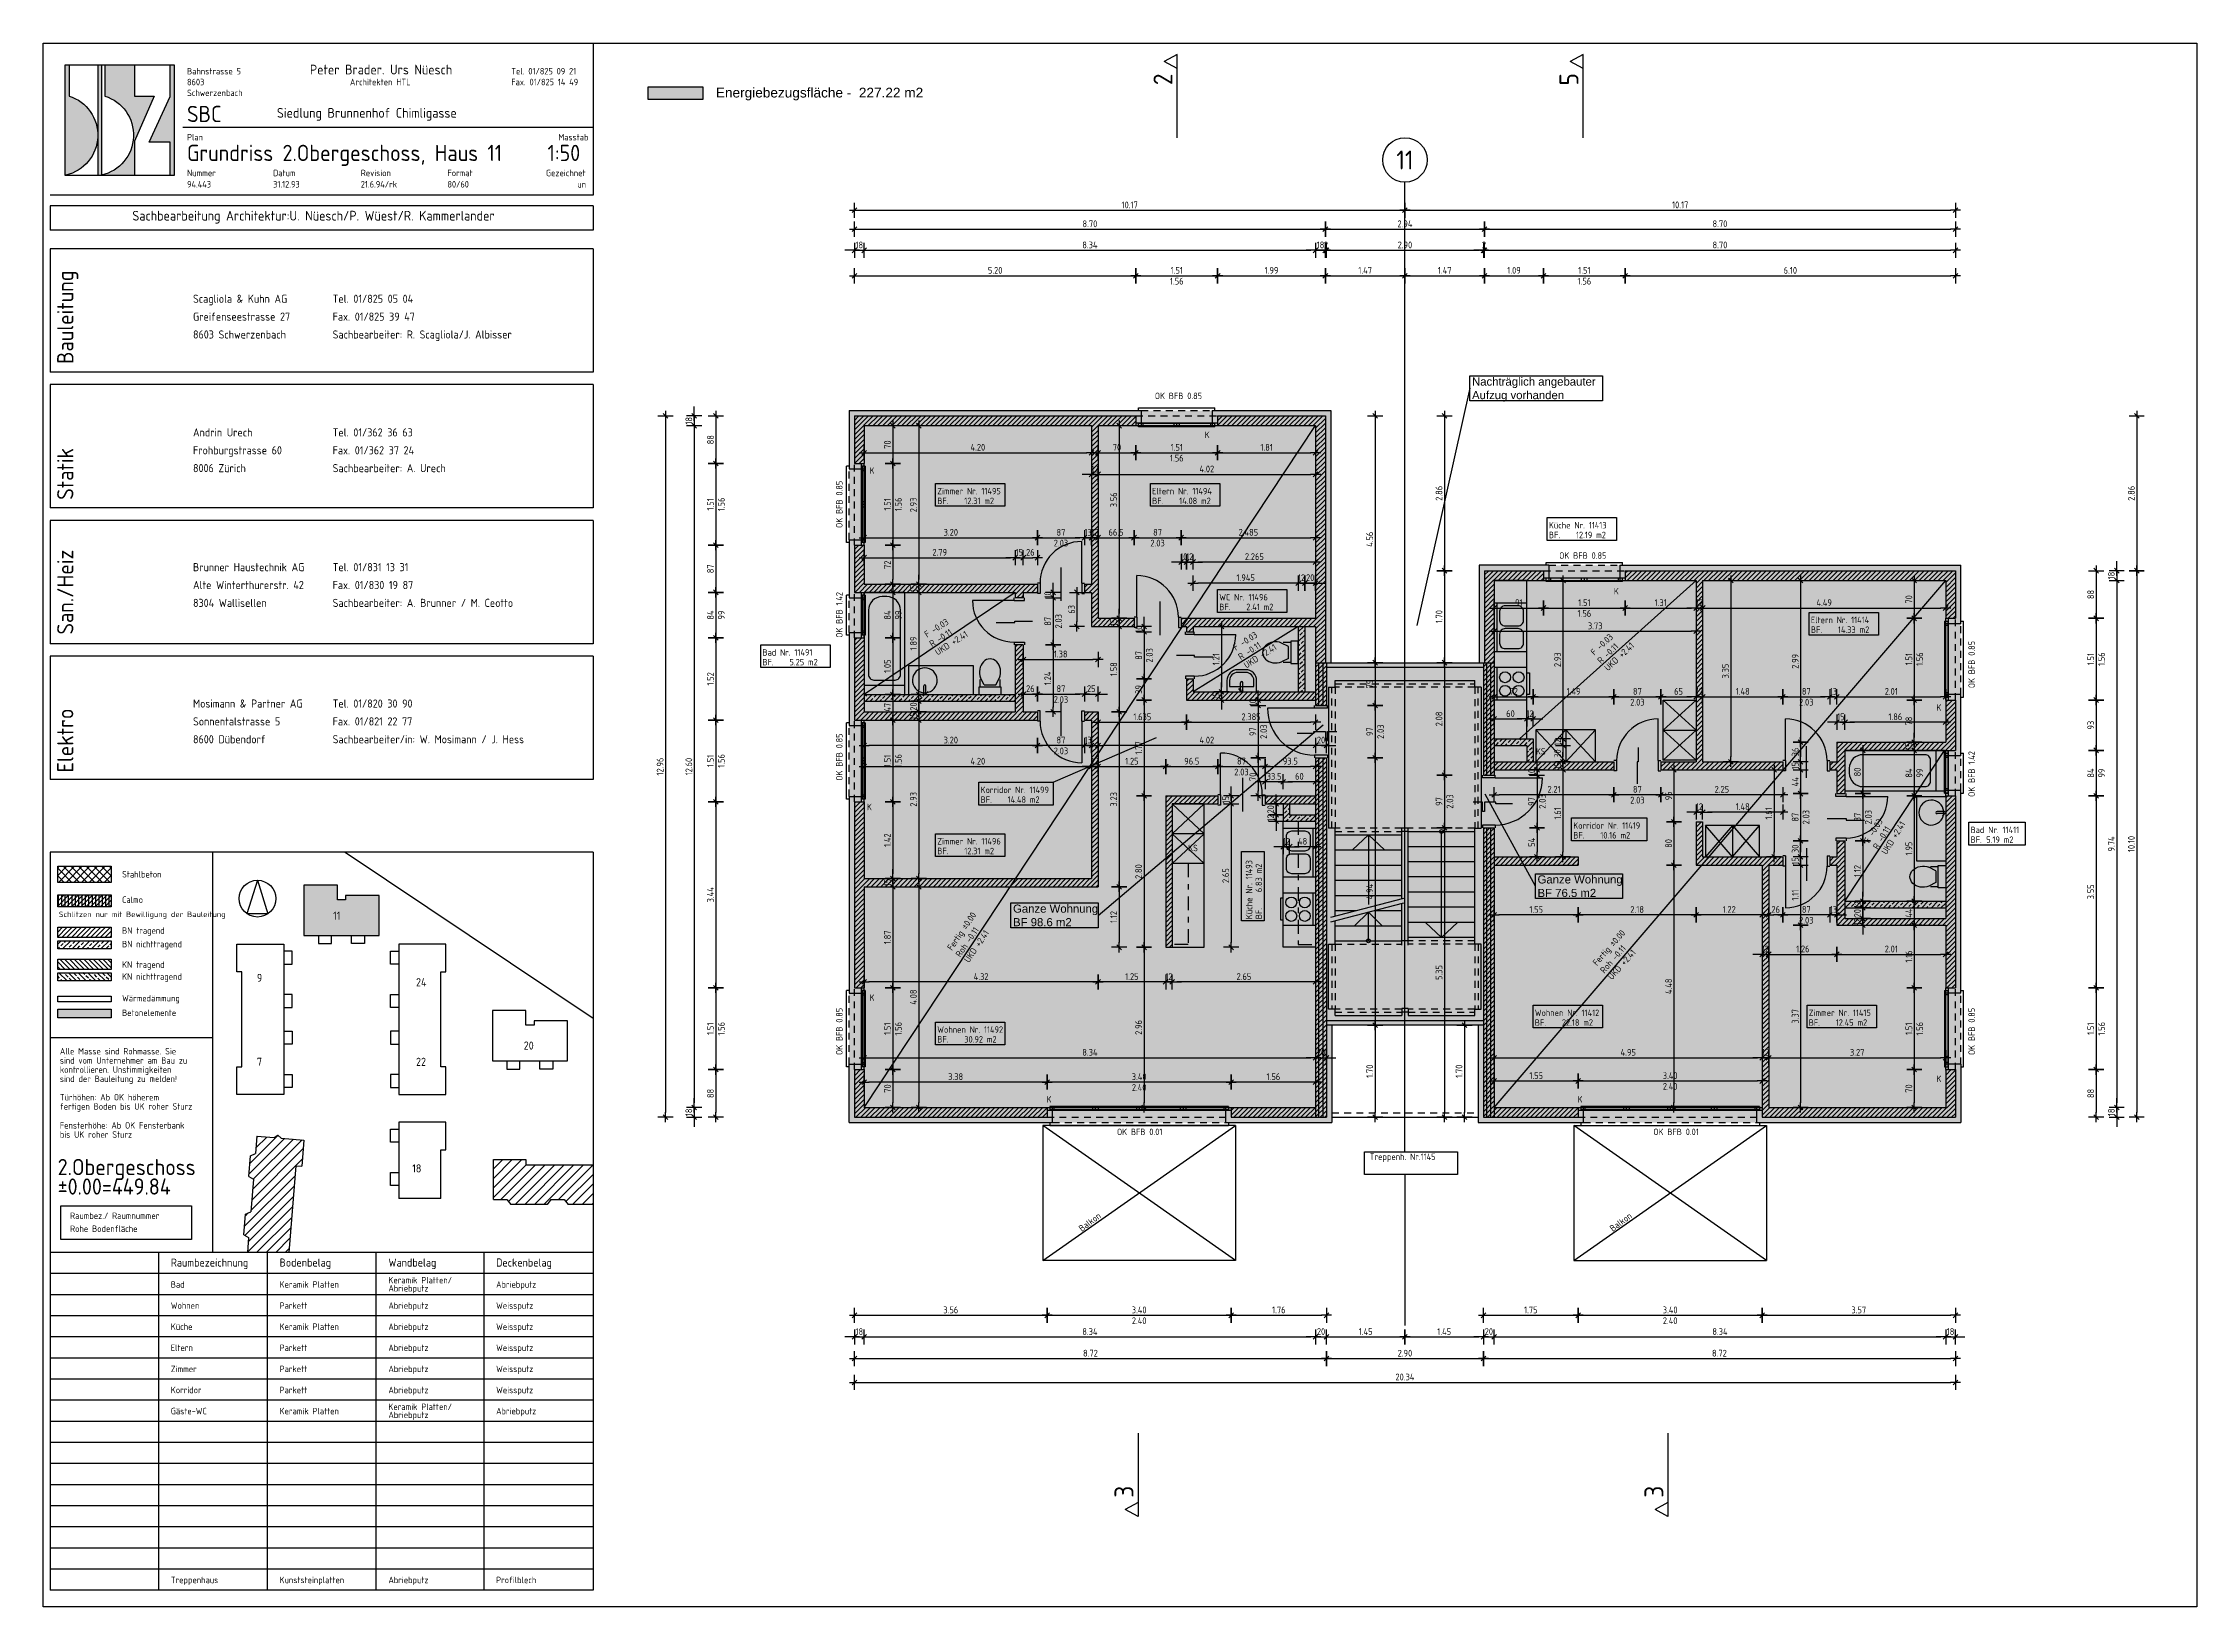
# Model space of a CAD drawing. Header units: metres. Extents: x 1586.5 to 1626.3, y 2286.8 to 2315.7.
import ezdxf
from ezdxf.enums import TextEntityAlignment as Align

# ---------------------------------------------------------------- set-up
doc = ezdxf.new("R2010")
doc.units = ezdxf.units.M
doc.header["$LTSCALE"] = 0.02
doc.header["$MEASUREMENT"] = 0
doc.linetypes.add('STRICHPUNKT', pattern=[25.4, 12.7, -6.35, 0, -6.35])
doc.linetypes.add('VERDECKT', pattern=[9.525, 6.35, -3.175])
for name, color, linetype in [('BEM', 7, 'Continuous'), ('DAEMMUNG', 7, 'Continuous'), ('E-TECHNIK', 30, 'Continuous'), ('FENSTER', 4, 'Continuous'), ('MOEBEL', 30, 'Continuous'), ('RAHMEN', 7, 'Continuous'), ('RAHMEN-TEXT', 7, 'Continuous'), ('SANITAER', 5, 'Continuous'), ('SCHRAFFUR', 8, 'Continuous'), ('SONSTIGES', 7, 'Continuous'), ('TEXT', 7, 'Continuous'), ('TREPPEN', 30, 'Continuous'), ('TUEREN', 35, 'Continuous'), ('VERDECKT', 7, 'Continuous'), ('WAND AUSSEN', 7, 'Continuous'), ('WAND INNEN', 7, 'Continuous'), ('WFL', 1, 'Continuous')]:
    doc.layers.add(name, color=color, linetype=linetype)
doc.layers.add('EBF', color=7, linetype='Continuous', true_color=0x61e5e5)
doc.styles.add('ARIAL', font='ariblk.ttf', dxfattribs={"height": 0.2})
doc.styles.add('SIMPLEX', font='isocp.shx')
doc.styles.get("Standard").update_dxf_attribs({"font": 'arial.ttf'})
doc.styles.add('TEXT', font='isocp.shx', dxfattribs={"height": 0.12})
doc.dimstyles.new('SIMPLEX 1', dxfattribs={"dimscale": 1.25, "dimtxt": 0.1, "dimasz": 0.07, "dimexe": 0.05, "dimexo": 0.05, "dimgap": 0.03, "dimtad": 1, "dimzin": 0, "dimdsep": 46, "dimtxsty": 'SIMPLEX', "dimblk": 'MCAD', "dimcen": 0.05, "dimdle": 0.05, "dimse1": 1, "dimse2": 1, "dimadec": 0, "dimazin": 0, "dimtfac": 1, "dimtix": 1, "dimtmove": 2, "dimatfit": 3, "dimfxl": 1, "dimtolj": 1, "dimtzin": 0, "dimarcsym": 1})
pattern_1 = [(45, (45.89, -0.57), (-0.0441941738, 0.0441941738), [])]
pattern_2 = [(45, (45.89, -0.57), (-0.0883883476, 0.0883883476), []), (45, (45.97839, -0.57), (-0.0883883476, 0.0883883476), [0.0625, -0.03125])]
pattern_3 = [(45, (45.89, -0.57), (-0.0883883476, 0.0883883476), [])]

msp = doc.modelspace()

# ---------------------------------------------------------------- texts
at = {"layer": 'RAHMEN-TEXT', "style": 'SIMPLEX'}
for s, height, p in [('Bahnstrasse 5', 0.12, (1589.14, 2315.09)), ('Peter Brader. Urs Nüesch', 0.18, (1591.41, 2315.09)), ('Tel. 01/825 09 21', 0.12, (1595.13, 2315.09)), ('Schwerzenbach', 0.12, (1589.14, 2314.69)), ('8603', 0.12, (1589.14, 2314.89)), ('Architekten HTL', 0.12, (1592.15, 2314.89)), ('Fax. 01/825 14 49', 0.12, (1595.13, 2314.89)), ('SBC', 0.3, (1589.14, 2314.21)), ('Siedlung Brunnenhof Chimligasse', 0.18, (1590.8, 2314.29)), ('Plan', 0.12, (1589.14, 2313.87)), ('Masstab', 0.12, (1596, 2313.87)), ('Grundriss 2.Obergeschoss, Haus 11', 0.3, (1589.14, 2313.49)), ('1:50', 0.3, (1595.8, 2313.49)), ('94.443', 0.12, (1589.14, 2313)), ('Nummer', 0.12, (1589.14, 2313.21)), ('31.12.93', 0.12, (1590.73, 2313)), ('Datum', 0.12, (1590.73, 2313.21)), ('21.6.94/rk', 0.12, (1592.35, 2313)), ('Revision', 0.12, (1592.35, 2313.21)), ('Format', 0.12, (1593.95, 2313.21)), ('80/60', 0.12, (1593.95, 2313)), ('Gezeichnet', 0.12, (1595.77, 2313.21)), ('un', 0.12, (1596.35, 2313)), ('Sachbearbeitung Architektur:U. Nüesch/P. Wüest/R. Kammerlander', 0.18, (1588.13, 2312.39)), ('Scagliola & Kuhn AG', 0.15, (1589.25, 2310.87)), ('Tel. 01/825 05 04', 0.15, (1591.83, 2310.87)), ('Greifenseestrasse 27', 0.15, (1589.25, 2310.54)), ('8603 Schwerzenbach', 0.15, (1589.25, 2310.21)), ('Sachbearbeiter: R. Scagliola/J. Albisser', 0.15, (1591.83, 2310.21)), ('Fax. 01/825 39 47', 0.15, (1591.83, 2310.54)), ('Andrin Urech', 0.15, (1589.25, 2308.4)), ('Tel. 01/362 36 63', 0.15, (1591.83, 2308.4)), ('Frohburgstrasse 60', 0.15, (1589.25, 2308.07)), ('Fax. 01/362 37 24', 0.15, (1591.83, 2308.07)), ('8006 Zürich', 0.15, (1589.25, 2307.74)), ('Sachbearbeiter: A. Urech', 0.15, (1591.83, 2307.74)), ('Brunner Haustechnik AG', 0.15, (1589.25, 2305.91)), ('Tel. 01/831 13 31', 0.15, (1591.83, 2305.91)), ('Alte Winterthurerstr. 42', 0.15, (1589.25, 2305.58)), ('Fax. 01/830 19 87', 0.15, (1591.83, 2305.58)), ('8304 Wallisellen', 0.15, (1589.25, 2305.25)), ('Sachbearbeiter: A. Brunner / M. Ceotto', 0.15, (1591.83, 2305.25)), ('Sonnentalstrasse 5', 0.15, (1589.25, 2303.06)), ('Mosimann & Partner AG', 0.15, (1589.25, 2303.39)), ('Tel. 01/820 30 90', 0.15, (1591.83, 2303.39)), ('Fax. 01/821 22 77', 0.15, (1591.83, 2303.06)), ('8600 Dübendorf', 0.15, (1589.25, 2302.73)), ('Sachbearbeiter/in: W. Mosimann / J. Hess', 0.15, (1591.83, 2302.73)), ('Stahlbeton', 0.12, (1587.94, 2300.25)), ('Schlitzen nur mit Bewilligung der Bauleitung', 0.1, (1586.77, 2299.52)), ('Calmo', 0.12, (1587.94, 2299.78)), ('11', 0.15, (1591.84, 2299.47)), ('BN tragend', 0.12, (1587.94, 2299.21)), ('BN nichttragend', 0.12, (1587.94, 2298.96)), ('KN tragend', 0.12, (1587.94, 2298.58)), ('KN nichttragend', 0.12, (1587.94, 2298.36)), ('9', 0.15, (1590.43, 2298.32)), ('24', 0.15, (1593.37, 2298.24)), ('Wärmedämmung', 0.12, (1587.94, 2297.96)), ('Betonelemente', 0.12, (1587.94, 2297.69)), ('20', 0.15, (1595.36, 2297.07)), ('Alle Masse sind Rohmasse. Sie', 0.12, (1586.79, 2296.98)), ('sind vom Unternehmer am Bau zu', 0.12, (1586.79, 2296.81)), ('7', 0.15, (1590.43, 2296.77)), ('22', 0.15, (1593.37, 2296.77)), ('sind der Bauleitung zu melden!', 0.12, (1586.79, 2296.47)), ('kontrollieren. Unstimmigkeiten', 0.12, (1586.79, 2296.64)), ('Türhöhen: Ab OK höherem', 0.12, (1586.79, 2296.13)), ('fertigen Boden bis UK roher Sturz', 0.12, (1586.79, 2295.96)), ('Fensterhöhe: Ab OK Fensterbank', 0.12, (1586.79, 2295.61)), ('bis UK roher Sturz', 0.12, (1586.79, 2295.44)), ('2.Obergeschoss', 0.3, (1586.75, 2294.75)), ('18', 0.15, (1593.3, 2294.8)), ('±0.00=449.84', 0.3, (1586.75, 2294.39)), ('Raumbez./ Raumnummer', 0.12, (1586.98, 2293.94)), ('Rohe Bodenfläche', 0.12, (1586.98, 2293.7)), ('Raumbezeichnung', 0.15, (1588.84, 2293.06)), ('Bodenbelag', 0.15, (1590.85, 2293.06)), ('Wandbelag', 0.15, (1592.86, 2293.06)), ('Deckenbelag', 0.15, (1594.85, 2293.06)), ('Keramik Platten/', 0.12, (1592.86, 2292.75)), ('Bad', 0.12, (1588.84, 2292.67)), ('Keramik Platten', 0.12, (1590.85, 2292.67)), ('Abriebputz', 0.12, (1592.86, 2292.6)), ('Abriebputz', 0.12, (1594.85, 2292.67)), ('Wohnen', 0.12, (1588.84, 2292.28)), ('Küche', 0.12, (1588.84, 2291.89)), ('Parkett', 0.12, (1590.85, 2292.28)), ('Keramik Platten', 0.12, (1590.85, 2291.89)), ('Abriebputz', 0.12, (1592.86, 2292.28)), ('Abriebputz', 0.12, (1592.86, 2291.89)), ('Weissputz', 0.12, (1594.85, 2292.28)), ('Weissputz', 0.12, (1594.85, 2291.89)), ('Eltern', 0.12, (1588.84, 2291.5)), ('Parkett', 0.12, (1590.85, 2291.5)), ('Abriebputz', 0.12, (1592.86, 2291.5)), ('Weissputz', 0.12, (1594.85, 2291.5)), ('Zimmer', 0.12, (1588.84, 2291.11)), ('Parkett', 0.12, (1590.85, 2291.11)), ('Abriebputz', 0.12, (1592.86, 2291.11)), ('Weissputz', 0.12, (1594.85, 2291.11)), ('Korridor', 0.12, (1588.84, 2290.72)), ('Parkett', 0.12, (1590.85, 2290.72)), ('Abriebputz', 0.12, (1592.86, 2290.72)), ('Weissputz', 0.12, (1594.85, 2290.72)), ('Gäste-WC', 0.12, (1588.84, 2290.33)), ('Keramik Platten', 0.12, (1590.85, 2290.33)), ('Keramik Platten/', 0.12, (1592.86, 2290.41)), ('Abriebputz', 0.12, (1594.85, 2290.33)), ('Abriebputz', 0.12, (1592.86, 2290.26)), ('Treppenhaus', 0.12, (1588.84, 2287.21)), ('Kunststeinplatten', 0.12, (1590.85, 2287.21)), ('Abriebputz', 0.12, (1592.86, 2287.21)), ('Profilblech', 0.12, (1594.85, 2287.21))]:
    msp.add_text(s, height=height, dxfattribs=at).set_placement(p)
at = {"layer": 'RAHMEN-TEXT'}
msp.add_text('Energiebezugsfläche -  227.22 m2', height=0.18, dxfattribs=at).set_placement((1598.9101, 2314.6643))
at = {"layer": 'RAHMEN-TEXT', "style": 'SIMPLEX'}
for s, p in [('Bauleitung', (1587.04, 2309.74)), ('Statik', (1587.04, 2307.23)), ('San./Heiz', (1587.04, 2304.74)), ('Elektro', (1587.04, 2302.19))]:
    msp.add_text(s, height=0.3, rotation=90, dxfattribs=at).set_placement(p)
at = {"layer": 'TEXT', "style": 'TEXT'}
for s, p in [('2', (1607.17, 2315)), ('5', (1614.67, 2315)), ('3', (1606.45, 2288.9)), ('3', (1616.24, 2288.9))]:
    msp.add_text(s, height=0.35, rotation=90, dxfattribs=at).set_placement(p, align=Align.MIDDLE_CENTER)
msp.add_text('11', height=0.35, dxfattribs=at).set_placement((1611.64, 2313.51), align=Align.MIDDLE_CENTER)
for s, p in [('OK BFB 0.85', (1607.02, 2309.09)), ('K', (1607.94, 2308.37)), ('K', (1601.75, 2307.71)), ('Zimmer Nr. 11495', (1603, 2307.33)), ('BF.', (1603, 2307.15)), ('12.31 m2', (1603.5, 2307.15)), ('Eltern Nr. 11494', (1606.97, 2307.33)), ('BF.', (1606.97, 2307.15)), ('14.08 m2', (1607.47, 2307.15)), ('Küche Nr. 11413', (1614.3, 2306.7)), ('BF.', (1614.3, 2306.52)), ('12.19 m2', (1614.8, 2306.52)), ('OK BFB 0.85', (1614.49, 2306.14)), ('K', (1615.5, 2305.48)), ('WC Nr. 11496', (1608.21, 2305.37)), ('BF.', (1608.21, 2305.19)), ('2.41 m2', (1608.71, 2305.19)), ('Eltern Nr. 11414', (1619.14, 2304.95)), ('BF.', (1619.14, 2304.77)), ('14.33 m2', (1619.64, 2304.77)), ('Bad Nr. 11491', (1599.77, 2304.35)), ('BF.', (1599.77, 2304.17)), ('5.25 m2', (1600.27, 2304.17)), ('K', (1621.46, 2303.33)), ('KS', (1614.06, 2302.52)), ('K', (1601.7, 2301.4936)), ('Korridor Nr. 11499', (1603.8, 2301.81)), ('BF.', (1603.8, 2301.63)), ('14.48 m2', (1604.3, 2301.63)), ('Korridor Nr. 11419', (1614.75, 2301.15)), ('Bad Nr. 11411', (1622.09, 2301.07)), ('Zimmer Nr. 11496', (1603, 2300.86)), ('BF.', (1603, 2300.68)), ('12.31 m2', (1603.5, 2300.68)), ('KS', (1607.635, 2300.7356)), ('BF.', (1614.75, 2300.97)), ('10.16 m2', (1615.25, 2300.97)), ('BF.', (1622.09, 2300.89)), ('5.19 m2', (1622.38, 2300.89)), ('K', (1601.75, 2297.97)), ('Wohnen Nr. 11412', (1614.04, 2297.69)), ('BF.', (1614.04, 2297.51)), ('22.18 m2', (1614.54, 2297.51)), ('Zimmer Nr. 11415', (1619.1, 2297.69)), ('BF.', (1619.1, 2297.51)), ('12.45 m2', (1619.6, 2297.51)), ('Wohnen Nr. 11492', (1603, 2297.38)), ('BF.', (1603, 2297.2)), ('30.92 m2', (1603.5, 2297.2)), ('K', (1621.46, 2296.47)), ('K', (1605.02, 2296.09)), ('K', (1614.83, 2296.09)), ('OK BFB 0.01', (1606.32, 2295.49)), ('OK BFB 0.01', (1616.23, 2295.49)), ('Treppenh. Nr.1145', (1610.99, 2295.03))]:
    msp.add_text(s, height=0.12, dxfattribs=at).set_placement(p)
for s, rotation, p in [('OK BFB 0.85', 90, (1601.25, 2306.71)), ('OK BFB 1.42', 90, (1601.25, 2304.68)), ('F -0.03', 32.37331, (1602.8101, 2304.6793)), ('R -0.11', 32.37331, (1602.9026, 2304.5054)), ('UKD +2.41', 32.37331, (1603.0053, 2304.3503)), ('F -0.03', 32.37331, (1608.5148, 2304.439)), ('R -0.11', 32.37331, (1608.6074, 2304.2651)), ('UKD +2.41', 32.37331, (1608.71, 2304.11)), ('F -0.03', 42.91436, (1615.1391, 2304.346)), ('R -0.11', 42.91436, (1615.2619, 2304.192)), ('UKD +2.41', 42.91436, (1615.3912, 2304.0582)), ('OK BFB 0.85', 90, (1622.17, 2303.75)), ('OK BFB 0.85', 90, (1601.25, 2302.04)), ('OK BFB 1.42', 90, (1622.17, 2301.74)), ('F -0.03', 58.37703, (1620.2179, 2300.8743)), ('R -0.11', 58.37703, (1620.3773, 2300.7586)), ('UKD +2.41', 58.37703, (1620.5376, 2300.6642)), ('Küche Nr. 11493', 90, (1608.82, 2299.48)), ('6.83 m2', 90, (1609, 2299.98)), ('Fertig ±0.00', 55.71682, (1603.2733, 2298.8901)), ('BF.', 90, (1609, 2299.48)), ('Roh -0.11', 55.71682, (1603.4272, 2298.7671)), ('UKD +2.41', 55.71682, (1603.5829, 2298.6654)), ('Fertig ±0.00', 48.54291, (1615.1862, 2298.6101)), ('Roh -0.11', 48.54291, (1615.3236, 2298.4689)), ('UKD +2.41', 48.54291, (1615.4654, 2298.3485)), ('OK BFB 0.85', 90, (1601.25, 2296.97)), ('OK BFB 0.85', 90, (1622.17, 2296.97)), ('Balkon', 36.57303, (1605.67, 2293.7)), ('Balkon', 36.57303, (1615.48, 2293.7))]:
    msp.add_text(s, height=0.12, rotation=rotation, dxfattribs=at).set_placement(p)
at = {"layer": 'TEXT', "color": 1, "char_height": 0.15, "attachment_point": 1, "style": 'ARIAL'}
for s, insert in [('{\\fArial|b0|i0|c0|p34;Ganze Wohnung\\PBF 76.5 m2}', (1614.09, 2300.29)), ('{\\fArial|b0|i0|c0|p34;Ganze Wohnung\\PBF 98.6 m2}', (1604.4, 2299.75))]:
    msp.add_mtext_dynamic_manual_height_columns(s, width=5.8, gutter_width=1, heights=[0], dxfattribs=dict(at, insert=insert))
at = {"layer": 'WFL', "color": 1, "insert": (1612.88, 2309.49), "char_height": 0.15, "attachment_point": 1, "style": 'ARIAL'}
msp.add_mtext_dynamic_manual_height_columns('{\\fArial|b0|i0|c0|p34;Nachträglich angebauter \\PAufzug vorhanden}', width=5.8, gutter_width=1, heights=[0], dxfattribs=at)

# ---------------------------------------------------------------- blocks, each defined once
blk = doc.blocks.new('MCAD')
at = {"color": 0}
for p, q in [((1.07, 0), (-1.07, 0)), ((0.5, 0.5), (-0.5, -0.5)), ((0, 1.6), (0, -1.6))]:
    blk.add_line(p, q, dxfattribs=at)
blk = doc.blocks.new('*D2')
at = {"layer": 'BEM', "color": 0, "lineweight": -2, "transparency": 16777216}
for p, q in [((1601.3825, 2311.84), (1601.295, 2311.84)), ((1601.47, 2311.84), (1601.65, 2311.84)), ((1601.7375, 2311.84), (1601.825, 2311.84))]:
    blk.add_line(p, q, dxfattribs=at)
at = {"layer": 'Defpoints', "color": 0, "transparency": 16777216}
for p in [(1601.65, 2311.84), (1601.47, 2308.78), (1601.65, 2308.6)]:
    blk.add_point(p, dxfattribs=at)
at = {"layer": 'BEM', "color": 0, "lineweight": -2, "transparency": 16777216, "xscale": 0.08750000000000001, "yscale": 0.08750000000000001, "zscale": 0.08750000000000001}
blk.add_blockref('MCAD', (1601.47, 2311.84), dxfattribs=at)
at = {"layer": 'BEM', "color": 0, "lineweight": -2, "transparency": 16777216, "xscale": 0.08750000000000001, "yscale": 0.08750000000000001, "zscale": 0.08750000000000001, "rotation": 180}
blk.add_blockref('MCAD', (1601.65, 2311.84), dxfattribs=at)
at = {"layer": 'BEM', "color": 0, "transparency": 16777216, "insert": (1601.56, 2311.94), "char_height": 0.125, "attachment_point": 5, "style": 'SIMPLEX'}
blk.add_mtext('\\A1;18', dxfattribs=at)
blk = doc.blocks.new('*D3')
at = {"layer": 'BEM', "color": 0, "lineweight": -2, "transparency": 16777216}
blk.add_line((1601.7375, 2311.84), (1609.9025, 2311.84), dxfattribs=at)
at = {"layer": 'Defpoints', "color": 0, "transparency": 16777216}
for p in [(1609.99, 2311.84), (1601.65, 2308.6), (1609.99, 2308.6)]:
    blk.add_point(p, dxfattribs=at)
at = {"layer": 'BEM', "color": 0, "lineweight": -2, "transparency": 16777216, "xscale": 0.08750000000000001, "yscale": 0.08750000000000001, "zscale": 0.08750000000000001, "rotation": 180}
blk.add_blockref('MCAD', (1601.65, 2311.84), dxfattribs=at)
at = {"layer": 'BEM', "color": 0, "lineweight": -2, "transparency": 16777216, "xscale": 0.08750000000000001, "yscale": 0.08750000000000001, "zscale": 0.08750000000000001}
blk.add_blockref('MCAD', (1609.99, 2311.84), dxfattribs=at)
at = {"layer": 'BEM', "color": 0, "transparency": 16777216, "insert": (1605.82, 2311.94), "char_height": 0.125, "attachment_point": 5, "style": 'SIMPLEX'}
blk.add_mtext('\\A1;8.34', dxfattribs=at)
blk = doc.blocks.new('*D4')
at = {"layer": 'BEM', "color": 0, "lineweight": -2, "transparency": 16777216}
for p, q in [((1609.9025, 2311.84), (1609.815, 2311.84)), ((1609.99, 2311.84), (1610.17, 2311.84)), ((1610.2575, 2311.84), (1610.345, 2311.84))]:
    blk.add_line(p, q, dxfattribs=at)
at = {"layer": 'Defpoints', "color": 0, "transparency": 16777216}
for p in [(1610.17, 2311.84), (1610.17, 2308.78), (1609.99, 2308.6)]:
    blk.add_point(p, dxfattribs=at)
at = {"layer": 'BEM', "color": 0, "lineweight": -2, "transparency": 16777216, "xscale": 0.08750000000000001, "yscale": 0.08750000000000001, "zscale": 0.08750000000000001}
blk.add_blockref('MCAD', (1609.99, 2311.84), dxfattribs=at)
at = {"layer": 'BEM', "color": 0, "lineweight": -2, "transparency": 16777216, "xscale": 0.08750000000000001, "yscale": 0.08750000000000001, "zscale": 0.08750000000000001, "rotation": 180}
blk.add_blockref('MCAD', (1610.17, 2311.84), dxfattribs=at)
at = {"layer": 'BEM', "color": 0, "transparency": 16777216, "insert": (1610.08, 2311.94), "char_height": 0.125, "attachment_point": 5, "style": 'SIMPLEX'}
blk.add_mtext('\\A1;18', dxfattribs=at)
blk = doc.blocks.new('*D5')
at = {"layer": 'BEM', "color": 0, "lineweight": -2, "transparency": 16777216}
for p, q in [((1610.082, 2311.84), (1609.995, 2311.84)), ((1610.17, 2311.84), (1610.19, 2311.84)), ((1610.278, 2311.84), (1610.365, 2311.84))]:
    blk.add_line(p, q, dxfattribs=at)
at = {"layer": 'Defpoints', "color": 0, "transparency": 16777216}
for p in [(1610.19, 2311.84), (1610.17, 2308.78), (1610.19, 2304.22)]:
    blk.add_point(p, dxfattribs=at)
at = {"layer": 'BEM', "color": 0, "lineweight": -2, "transparency": 16777216, "xscale": 0.08750000000000001, "yscale": 0.08750000000000001, "zscale": 0.08750000000000001}
blk.add_blockref('MCAD', (1610.17, 2311.84), dxfattribs=at)
at = {"layer": 'BEM', "color": 0, "lineweight": -2, "transparency": 16777216, "xscale": 0.08750000000000001, "yscale": 0.08750000000000001, "zscale": 0.08750000000000001, "rotation": 180}
blk.add_blockref('MCAD', (1610.19, 2311.84), dxfattribs=at)
at = {"layer": 'BEM', "color": 0, "transparency": 16777216, "insert": (1610.18, 2311.94), "char_height": 0.125, "attachment_point": 5, "style": 'SIMPLEX'}
blk.add_mtext('\\A1;2', dxfattribs=at)
blk = doc.blocks.new('*D6')
at = {"layer": 'BEM', "color": 0, "lineweight": -2, "transparency": 16777216}
blk.add_line((1610.278, 2311.84), (1613.003, 2311.84), dxfattribs=at)
at = {"layer": 'Defpoints', "color": 0, "transparency": 16777216}
for p in [(1613.09, 2311.84), (1610.19, 2304.22), (1613.09, 2304.22)]:
    blk.add_point(p, dxfattribs=at)
at = {"layer": 'BEM', "color": 0, "lineweight": -2, "transparency": 16777216, "xscale": 0.08750000000000001, "yscale": 0.08750000000000001, "zscale": 0.08750000000000001, "rotation": 180}
blk.add_blockref('MCAD', (1610.19, 2311.84), dxfattribs=at)
at = {"layer": 'BEM', "color": 0, "lineweight": -2, "transparency": 16777216, "xscale": 0.08750000000000001, "yscale": 0.08750000000000001, "zscale": 0.08750000000000001}
blk.add_blockref('MCAD', (1613.09, 2311.84), dxfattribs=at)
at = {"layer": 'BEM', "color": 0, "transparency": 16777216, "insert": (1611.64, 2311.94), "char_height": 0.125, "attachment_point": 5, "style": 'SIMPLEX'}
blk.add_mtext('\\A1;2.90', dxfattribs=at)
blk = doc.blocks.new('*D7')
at = {"layer": 'BEM', "color": 0, "lineweight": -2, "transparency": 16777216}
for p, q in [((1613.003, 2311.84), (1612.915, 2311.84)), ((1613.09, 2311.84), (1613.11, 2311.84)), ((1613.198, 2311.84), (1613.285, 2311.84))]:
    blk.add_line(p, q, dxfattribs=at)
at = {"layer": 'Defpoints', "color": 0, "transparency": 16777216}
for p in [(1613.11, 2311.84), (1613.11, 2305.92), (1613.09, 2304.22)]:
    blk.add_point(p, dxfattribs=at)
at = {"layer": 'BEM', "color": 0, "lineweight": -2, "transparency": 16777216, "xscale": 0.08750000000000001, "yscale": 0.08750000000000001, "zscale": 0.08750000000000001}
blk.add_blockref('MCAD', (1613.09, 2311.84), dxfattribs=at)
at = {"layer": 'BEM', "color": 0, "lineweight": -2, "transparency": 16777216, "xscale": 0.08750000000000001, "yscale": 0.08750000000000001, "zscale": 0.08750000000000001, "rotation": 180}
blk.add_blockref('MCAD', (1613.11, 2311.84), dxfattribs=at)
at = {"layer": 'BEM', "color": 0, "transparency": 16777216, "insert": (1613.1, 2311.94), "char_height": 0.125, "attachment_point": 5, "style": 'SIMPLEX'}
blk.add_mtext('\\A1;2', dxfattribs=at)
blk = doc.blocks.new('*D8')
at = {"layer": 'BEM', "color": 0, "lineweight": -2, "transparency": 16777216}
blk.add_line((1613.1975, 2311.84), (1621.7225, 2311.84), dxfattribs=at)
at = {"layer": 'Defpoints', "color": 0, "transparency": 16777216}
for p in [(1621.81, 2311.84), (1613.11, 2305.92), (1621.81, 2305.92)]:
    blk.add_point(p, dxfattribs=at)
at = {"layer": 'BEM', "color": 0, "lineweight": -2, "transparency": 16777216, "xscale": 0.08750000000000001, "yscale": 0.08750000000000001, "zscale": 0.08750000000000001, "rotation": 180}
blk.add_blockref('MCAD', (1613.11, 2311.84), dxfattribs=at)
at = {"layer": 'BEM', "color": 0, "lineweight": -2, "transparency": 16777216, "xscale": 0.08750000000000001, "yscale": 0.08750000000000001, "zscale": 0.08750000000000001}
blk.add_blockref('MCAD', (1621.81, 2311.84), dxfattribs=at)
at = {"layer": 'BEM', "color": 0, "transparency": 16777216, "insert": (1617.46, 2311.94), "char_height": 0.125, "attachment_point": 5, "style": 'SIMPLEX'}
blk.add_mtext('\\A1;8.70', dxfattribs=at)
blk = doc.blocks.new('*D9')
at = {"layer": 'BEM', "color": 0, "lineweight": -2, "transparency": 16777216}
blk.add_line((1601.5575, 2312.58), (1611.5525, 2312.58), dxfattribs=at)
at = {"layer": 'Defpoints', "color": 0, "transparency": 16777216}
for p in [(1611.64, 2313.1), (1611.64, 2312.58), (1601.47, 2308.78)]:
    blk.add_point(p, dxfattribs=at)
at = {"layer": 'BEM', "color": 0, "lineweight": -2, "transparency": 16777216, "xscale": 0.08750000000000001, "yscale": 0.08750000000000001, "zscale": 0.08750000000000001, "rotation": 180}
blk.add_blockref('MCAD', (1601.47, 2312.58), dxfattribs=at)
at = {"layer": 'BEM', "color": 0, "lineweight": -2, "transparency": 16777216, "xscale": 0.08750000000000001, "yscale": 0.08750000000000001, "zscale": 0.08750000000000001}
blk.add_blockref('MCAD', (1611.64, 2312.58), dxfattribs=at)
at = {"layer": 'BEM', "color": 0, "transparency": 16777216, "insert": (1606.555, 2312.68), "char_height": 0.125, "attachment_point": 5, "style": 'SIMPLEX'}
blk.add_mtext('\\A1;10.17', dxfattribs=at)
blk = doc.blocks.new('*D10')
at = {"layer": 'BEM', "color": 0, "lineweight": -2, "transparency": 16777216}
blk.add_line((1611.7275, 2312.58), (1621.7225, 2312.58), dxfattribs=at)
at = {"layer": 'Defpoints', "color": 0, "transparency": 16777216}
for p in [(1611.64, 2313.1), (1621.81, 2312.58), (1621.81, 2305.92)]:
    blk.add_point(p, dxfattribs=at)
at = {"layer": 'BEM', "color": 0, "lineweight": -2, "transparency": 16777216, "xscale": 0.08750000000000001, "yscale": 0.08750000000000001, "zscale": 0.08750000000000001, "rotation": 180}
blk.add_blockref('MCAD', (1611.64, 2312.58), dxfattribs=at)
at = {"layer": 'BEM', "color": 0, "lineweight": -2, "transparency": 16777216, "xscale": 0.08750000000000001, "yscale": 0.08750000000000001, "zscale": 0.08750000000000001}
blk.add_blockref('MCAD', (1621.81, 2312.58), dxfattribs=at)
at = {"layer": 'BEM', "color": 0, "transparency": 16777216, "insert": (1616.725, 2312.68), "char_height": 0.125, "attachment_point": 5, "style": 'SIMPLEX'}
blk.add_mtext('\\A1;10.17', dxfattribs=at)
blk = doc.blocks.new('*D11')
at = {"layer": 'BEM', "color": 0, "lineweight": -2, "transparency": 16777216}
blk.add_line((1601.5575, 2312.23), (1610.0825, 2312.23), dxfattribs=at)
at = {"layer": 'Defpoints', "color": 0, "transparency": 16777216}
for p in [(1610.17, 2312.23), (1601.47, 2308.78), (1610.17, 2308.78)]:
    blk.add_point(p, dxfattribs=at)
at = {"layer": 'BEM', "color": 0, "lineweight": -2, "transparency": 16777216, "xscale": 0.08750000000000001, "yscale": 0.08750000000000001, "zscale": 0.08750000000000001, "rotation": 180}
blk.add_blockref('MCAD', (1601.47, 2312.23), dxfattribs=at)
at = {"layer": 'BEM', "color": 0, "lineweight": -2, "transparency": 16777216, "xscale": 0.08750000000000001, "yscale": 0.08750000000000001, "zscale": 0.08750000000000001}
blk.add_blockref('MCAD', (1610.17, 2312.23), dxfattribs=at)
at = {"layer": 'BEM', "color": 0, "transparency": 16777216, "insert": (1605.82, 2312.33), "char_height": 0.125, "attachment_point": 5, "style": 'SIMPLEX'}
blk.add_mtext('\\A1;8.70', dxfattribs=at)
blk = doc.blocks.new('*D12')
at = {"layer": 'BEM', "color": 0, "lineweight": -2, "transparency": 16777216}
blk.add_line((1610.258, 2312.23), (1613.023, 2312.23), dxfattribs=at)
at = {"layer": 'Defpoints', "color": 0, "transparency": 16777216}
for p in [(1613.11, 2312.23), (1610.17, 2308.78), (1613.11, 2305.92)]:
    blk.add_point(p, dxfattribs=at)
at = {"layer": 'BEM', "color": 0, "lineweight": -2, "transparency": 16777216, "xscale": 0.08750000000000001, "yscale": 0.08750000000000001, "zscale": 0.08750000000000001, "rotation": 180}
blk.add_blockref('MCAD', (1610.17, 2312.23), dxfattribs=at)
at = {"layer": 'BEM', "color": 0, "lineweight": -2, "transparency": 16777216, "xscale": 0.08750000000000001, "yscale": 0.08750000000000001, "zscale": 0.08750000000000001}
blk.add_blockref('MCAD', (1613.11, 2312.23), dxfattribs=at)
at = {"layer": 'BEM', "color": 0, "transparency": 16777216, "insert": (1611.64, 2312.33), "char_height": 0.125, "attachment_point": 5, "style": 'SIMPLEX'}
blk.add_mtext('\\A1;2.94', dxfattribs=at)
blk = doc.blocks.new('*D13')
at = {"layer": 'BEM', "color": 0, "lineweight": -2, "transparency": 16777216}
blk.add_line((1613.1975, 2312.23), (1621.7225, 2312.23), dxfattribs=at)
at = {"layer": 'Defpoints', "color": 0, "transparency": 16777216}
for p in [(1621.81, 2312.23), (1613.11, 2305.92), (1621.81, 2305.92)]:
    blk.add_point(p, dxfattribs=at)
at = {"layer": 'BEM', "color": 0, "lineweight": -2, "transparency": 16777216, "xscale": 0.08750000000000001, "yscale": 0.08750000000000001, "zscale": 0.08750000000000001, "rotation": 180}
blk.add_blockref('MCAD', (1613.11, 2312.23), dxfattribs=at)
at = {"layer": 'BEM', "color": 0, "lineweight": -2, "transparency": 16777216, "xscale": 0.08750000000000001, "yscale": 0.08750000000000001, "zscale": 0.08750000000000001}
blk.add_blockref('MCAD', (1621.81, 2312.23), dxfattribs=at)
at = {"layer": 'BEM', "color": 0, "transparency": 16777216, "insert": (1617.46, 2312.33), "char_height": 0.125, "attachment_point": 5, "style": 'SIMPLEX'}
blk.add_mtext('\\A1;8.70', dxfattribs=at)
blk = doc.blocks.new('*D14')
at = {"layer": 'BEM', "color": 0, "lineweight": -2, "transparency": 16777216}
blk.add_line((1601.558, 2311.37), (1606.582, 2311.37), dxfattribs=at)
at = {"layer": 'Defpoints', "color": 0, "transparency": 16777216}
for p in [(1606.67, 2311.37), (1601.47, 2308.78), (1606.67, 2308.78)]:
    blk.add_point(p, dxfattribs=at)
at = {"layer": 'BEM', "color": 0, "lineweight": -2, "transparency": 16777216, "xscale": 0.08750000000000001, "yscale": 0.08750000000000001, "zscale": 0.08750000000000001, "rotation": 180}
blk.add_blockref('MCAD', (1601.47, 2311.37), dxfattribs=at)
at = {"layer": 'BEM', "color": 0, "lineweight": -2, "transparency": 16777216, "xscale": 0.08750000000000001, "yscale": 0.08750000000000001, "zscale": 0.08750000000000001}
blk.add_blockref('MCAD', (1606.67, 2311.37), dxfattribs=at)
at = {"layer": 'BEM', "color": 0, "transparency": 16777216, "insert": (1604.07, 2311.47), "char_height": 0.125, "attachment_point": 5, "style": 'SIMPLEX'}
blk.add_mtext('\\A1;5.20', dxfattribs=at)
blk = doc.blocks.new('*D15')
at = {"layer": 'BEM', "color": 0, "lineweight": -2, "transparency": 16777216}
blk.add_line((1606.7575, 2311.37), (1608.0925, 2311.37), dxfattribs=at)
at = {"layer": 'Defpoints', "color": 0, "transparency": 16777216}
for p in [(1608.18, 2311.37), (1606.67, 2308.78), (1608.18, 2308.78)]:
    blk.add_point(p, dxfattribs=at)
at = {"layer": 'BEM', "color": 0, "lineweight": -2, "transparency": 16777216, "xscale": 0.08750000000000001, "yscale": 0.08750000000000001, "zscale": 0.08750000000000001, "rotation": 180}
blk.add_blockref('MCAD', (1606.67, 2311.37), dxfattribs=at)
at = {"layer": 'BEM', "color": 0, "lineweight": -2, "transparency": 16777216, "xscale": 0.08750000000000001, "yscale": 0.08750000000000001, "zscale": 0.08750000000000001}
blk.add_blockref('MCAD', (1608.18, 2311.37), dxfattribs=at)
at = {"layer": 'BEM', "color": 0, "transparency": 16777216, "char_height": 0.125, "attachment_point": 5, "style": 'SIMPLEX'}
for s, insert in [('\\A1;1.51', (1607.425, 2311.47)), ('\\A1;1.56', (1607.425, 2311.27))]:
    blk.add_mtext(s, dxfattribs=dict(at, insert=insert))
blk = doc.blocks.new('*D16')
at = {"layer": 'BEM', "color": 0, "lineweight": -2, "transparency": 16777216}
blk.add_line((1608.2675, 2311.37), (1610.0825, 2311.37), dxfattribs=at)
at = {"layer": 'Defpoints', "color": 0, "transparency": 16777216}
for p in [(1610.17, 2311.37), (1608.18, 2308.78), (1610.17, 2308.78)]:
    blk.add_point(p, dxfattribs=at)
at = {"layer": 'BEM', "color": 0, "lineweight": -2, "transparency": 16777216, "xscale": 0.08750000000000001, "yscale": 0.08750000000000001, "zscale": 0.08750000000000001, "rotation": 180}
blk.add_blockref('MCAD', (1608.18, 2311.37), dxfattribs=at)
at = {"layer": 'BEM', "color": 0, "lineweight": -2, "transparency": 16777216, "xscale": 0.08750000000000001, "yscale": 0.08750000000000001, "zscale": 0.08750000000000001}
blk.add_blockref('MCAD', (1610.17, 2311.37), dxfattribs=at)
at = {"layer": 'BEM', "color": 0, "transparency": 16777216, "insert": (1609.175, 2311.47), "char_height": 0.125, "attachment_point": 5, "style": 'SIMPLEX'}
blk.add_mtext('\\A1;1.99', dxfattribs=at)
blk = doc.blocks.new('*D17')
at = {"layer": 'BEM', "color": 0, "lineweight": -2, "transparency": 16777216}
blk.add_line((1610.2575, 2311.37), (1611.5525, 2311.37), dxfattribs=at)
at = {"layer": 'Defpoints', "color": 0, "transparency": 16777216}
for p in [(1611.64, 2313.1), (1611.64, 2311.37), (1610.17, 2308.78)]:
    blk.add_point(p, dxfattribs=at)
at = {"layer": 'BEM', "color": 0, "lineweight": -2, "transparency": 16777216, "xscale": 0.08750000000000001, "yscale": 0.08750000000000001, "zscale": 0.08750000000000001, "rotation": 180}
blk.add_blockref('MCAD', (1610.17, 2311.37), dxfattribs=at)
at = {"layer": 'BEM', "color": 0, "lineweight": -2, "transparency": 16777216, "xscale": 0.08750000000000001, "yscale": 0.08750000000000001, "zscale": 0.08750000000000001}
blk.add_blockref('MCAD', (1611.64, 2311.37), dxfattribs=at)
at = {"layer": 'BEM', "color": 0, "transparency": 16777216, "insert": (1610.905, 2311.47), "char_height": 0.125, "attachment_point": 5, "style": 'SIMPLEX'}
blk.add_mtext('\\A1;1.47', dxfattribs=at)
blk = doc.blocks.new('*D18')
at = {"layer": 'BEM', "color": 0, "lineweight": -2, "transparency": 16777216}
blk.add_line((1611.7275, 2311.37), (1613.0225, 2311.37), dxfattribs=at)
at = {"layer": 'Defpoints', "color": 0, "transparency": 16777216}
for p in [(1611.64, 2313.1), (1613.11, 2311.37), (1613.11, 2305.92)]:
    blk.add_point(p, dxfattribs=at)
at = {"layer": 'BEM', "color": 0, "lineweight": -2, "transparency": 16777216, "xscale": 0.08750000000000001, "yscale": 0.08750000000000001, "zscale": 0.08750000000000001, "rotation": 180}
blk.add_blockref('MCAD', (1611.64, 2311.37), dxfattribs=at)
at = {"layer": 'BEM', "color": 0, "lineweight": -2, "transparency": 16777216, "xscale": 0.08750000000000001, "yscale": 0.08750000000000001, "zscale": 0.08750000000000001}
blk.add_blockref('MCAD', (1613.11, 2311.37), dxfattribs=at)
at = {"layer": 'BEM', "color": 0, "transparency": 16777216, "insert": (1612.375, 2311.47), "char_height": 0.125, "attachment_point": 5, "style": 'SIMPLEX'}
blk.add_mtext('\\A1;1.47', dxfattribs=at)
blk = doc.blocks.new('*D19')
at = {"layer": 'BEM', "color": 0, "lineweight": -2, "transparency": 16777216}
blk.add_line((1613.1975, 2311.37), (1614.1125, 2311.37), dxfattribs=at)
at = {"layer": 'Defpoints', "color": 0, "transparency": 16777216}
for p in [(1614.2, 2311.37), (1613.11, 2305.92), (1614.2, 2305.92)]:
    blk.add_point(p, dxfattribs=at)
at = {"layer": 'BEM', "color": 0, "lineweight": -2, "transparency": 16777216, "xscale": 0.08750000000000001, "yscale": 0.08750000000000001, "zscale": 0.08750000000000001, "rotation": 180}
blk.add_blockref('MCAD', (1613.11, 2311.37), dxfattribs=at)
at = {"layer": 'BEM', "color": 0, "lineweight": -2, "transparency": 16777216, "xscale": 0.08750000000000001, "yscale": 0.08750000000000001, "zscale": 0.08750000000000001}
blk.add_blockref('MCAD', (1614.2, 2311.37), dxfattribs=at)
at = {"layer": 'BEM', "color": 0, "transparency": 16777216, "insert": (1613.655, 2311.47), "char_height": 0.125, "attachment_point": 5, "style": 'SIMPLEX'}
blk.add_mtext('\\A1;1.09', dxfattribs=at)
blk = doc.blocks.new('*D20')
at = {"layer": 'BEM', "color": 0, "lineweight": -2, "transparency": 16777216}
blk.add_line((1614.2875, 2311.37), (1615.6225, 2311.37), dxfattribs=at)
at = {"layer": 'Defpoints', "color": 0, "transparency": 16777216}
for p in [(1615.71, 2311.37), (1614.2, 2305.92), (1615.71, 2305.92)]:
    blk.add_point(p, dxfattribs=at)
at = {"layer": 'BEM', "color": 0, "lineweight": -2, "transparency": 16777216, "xscale": 0.08750000000000001, "yscale": 0.08750000000000001, "zscale": 0.08750000000000001, "rotation": 180}
blk.add_blockref('MCAD', (1614.2, 2311.37), dxfattribs=at)
at = {"layer": 'BEM', "color": 0, "lineweight": -2, "transparency": 16777216, "xscale": 0.08750000000000001, "yscale": 0.08750000000000001, "zscale": 0.08750000000000001}
blk.add_blockref('MCAD', (1615.71, 2311.37), dxfattribs=at)
at = {"layer": 'BEM', "color": 0, "transparency": 16777216, "char_height": 0.125, "attachment_point": 5, "style": 'SIMPLEX'}
for s, insert in [('\\A1;1.51', (1614.955, 2311.47)), ('\\A1;1.56', (1614.955, 2311.27))]:
    blk.add_mtext(s, dxfattribs=dict(at, insert=insert))
blk = doc.blocks.new('*D21')
at = {"layer": 'BEM', "color": 0, "lineweight": -2, "transparency": 16777216}
blk.add_line((1615.7975, 2311.37), (1621.7225, 2311.37), dxfattribs=at)
at = {"layer": 'Defpoints', "color": 0, "transparency": 16777216}
for p in [(1621.81, 2311.37), (1615.71, 2305.92), (1621.81, 2305.92)]:
    blk.add_point(p, dxfattribs=at)
at = {"layer": 'BEM', "color": 0, "lineweight": -2, "transparency": 16777216, "xscale": 0.08750000000000001, "yscale": 0.08750000000000001, "zscale": 0.08750000000000001, "rotation": 180}
blk.add_blockref('MCAD', (1615.71, 2311.37), dxfattribs=at)
at = {"layer": 'BEM', "color": 0, "lineweight": -2, "transparency": 16777216, "xscale": 0.08750000000000001, "yscale": 0.08750000000000001, "zscale": 0.08750000000000001}
blk.add_blockref('MCAD', (1621.81, 2311.37), dxfattribs=at)
at = {"layer": 'BEM', "color": 0, "transparency": 16777216, "insert": (1618.76, 2311.47), "char_height": 0.125, "attachment_point": 5, "style": 'SIMPLEX'}
blk.add_mtext('\\A1;6.10', dxfattribs=at)
blk = doc.blocks.new('*D22')
at = {"layer": 'BEM', "color": 0, "lineweight": -2, "transparency": 16777216}
for p, q in [((1598.51, 2308.8675), (1598.51, 2308.955)), ((1598.51, 2308.78), (1598.51, 2308.6)), ((1598.51, 2308.5125), (1598.51, 2308.425))]:
    blk.add_line(p, q, dxfattribs=at)
at = {"layer": 'Defpoints', "color": 0, "transparency": 16777216}
for p in [(1601.47, 2308.78), (1598.51, 2308.6), (1601.65, 2308.6)]:
    blk.add_point(p, dxfattribs=at)
at = {"layer": 'BEM', "color": 0, "lineweight": -2, "transparency": 16777216, "xscale": 0.08750000000000001, "yscale": 0.08750000000000001, "zscale": 0.08750000000000001}
for p, rotation in [((1598.51, 2308.78), 270), ((1598.51, 2308.6), 90)]:
    blk.add_blockref('MCAD', p, dxfattribs=dict(at, rotation=rotation))
at = {"layer": 'BEM', "color": 0, "transparency": 16777216, "insert": (1598.41, 2308.69), "char_height": 0.125, "attachment_point": 5, "rotation": 90, "style": 'SIMPLEX'}
blk.add_mtext('\\A1;18', dxfattribs=at)
blk = doc.blocks.new('*D23')
at = {"layer": 'BEM', "color": 0, "lineweight": -2, "transparency": 16777216}
blk.add_line((1598.51, 2308.513), (1598.51, 2296.088), dxfattribs=at)
at = {"layer": 'Defpoints', "color": 0, "transparency": 16777216}
for p in [(1601.65, 2308.6), (1598.51, 2296), (1601.65, 2296)]:
    blk.add_point(p, dxfattribs=at)
at = {"layer": 'BEM', "color": 0, "lineweight": -2, "transparency": 16777216, "xscale": 0.08750000000000001, "yscale": 0.08750000000000001, "zscale": 0.08750000000000001}
for p, rotation in [((1598.51, 2308.6), 90), ((1598.51, 2296), 270)]:
    blk.add_blockref('MCAD', p, dxfattribs=dict(at, rotation=rotation))
at = {"layer": 'BEM', "color": 0, "transparency": 16777216, "insert": (1598.41, 2302.3), "char_height": 0.125, "attachment_point": 5, "rotation": 90, "style": 'SIMPLEX'}
blk.add_mtext('\\A1;12.60', dxfattribs=at)
blk = doc.blocks.new('*D24')
at = {"layer": 'BEM', "color": 0, "lineweight": -2, "transparency": 16777216}
for p, q in [((1598.51, 2296.0875), (1598.51, 2296.175)), ((1598.51, 2296), (1598.51, 2295.82)), ((1598.51, 2295.7325), (1598.51, 2295.645))]:
    blk.add_line(p, q, dxfattribs=at)
at = {"layer": 'Defpoints', "color": 0, "transparency": 16777216}
for p in [(1601.65, 2296), (1598.51, 2295.82), (1601.47, 2295.82)]:
    blk.add_point(p, dxfattribs=at)
at = {"layer": 'BEM', "color": 0, "lineweight": -2, "transparency": 16777216, "xscale": 0.08750000000000001, "yscale": 0.08750000000000001, "zscale": 0.08750000000000001}
for p, rotation in [((1598.51, 2296), 270), ((1598.51, 2295.82), 90)]:
    blk.add_blockref('MCAD', p, dxfattribs=dict(at, rotation=rotation))
at = {"layer": 'BEM', "color": 0, "transparency": 16777216, "insert": (1598.41, 2295.91), "char_height": 0.125, "attachment_point": 5, "rotation": 90, "style": 'SIMPLEX'}
blk.add_mtext('\\A1;18', dxfattribs=at)
blk = doc.blocks.new('*D25')
at = {"layer": 'BEM', "color": 0, "lineweight": -2, "transparency": 16777216}
blk.add_line((1597.98, 2308.693), (1597.98, 2295.907), dxfattribs=at)
at = {"layer": 'Defpoints', "color": 0, "transparency": 16777216}
for p in [(1601.47, 2308.78), (1597.98, 2295.82), (1601.47, 2295.82)]:
    blk.add_point(p, dxfattribs=at)
at = {"layer": 'BEM', "color": 0, "lineweight": -2, "transparency": 16777216, "xscale": 0.08750000000000001, "yscale": 0.08750000000000001, "zscale": 0.08750000000000001}
for p, rotation in [((1597.98, 2308.78), 90), ((1597.98, 2295.82), 270)]:
    blk.add_blockref('MCAD', p, dxfattribs=dict(at, rotation=rotation))
at = {"layer": 'BEM', "color": 0, "transparency": 16777216, "insert": (1597.88, 2302.3), "char_height": 0.125, "attachment_point": 5, "rotation": 90, "style": 'SIMPLEX'}
blk.add_mtext('\\A1;12.96', dxfattribs=at)
blk = doc.blocks.new('*D26')
at = {"layer": 'BEM', "color": 0, "lineweight": -2, "transparency": 16777216}
blk.add_line((1598.91, 2308.6925), (1598.91, 2307.9875), dxfattribs=at)
at = {"layer": 'Defpoints', "color": 0, "transparency": 16777216}
for p in [(1601.47, 2308.78), (1598.91, 2307.9), (1601.47, 2307.9)]:
    blk.add_point(p, dxfattribs=at)
at = {"layer": 'BEM', "color": 0, "lineweight": -2, "transparency": 16777216, "xscale": 0.08750000000000001, "yscale": 0.08750000000000001, "zscale": 0.08750000000000001}
for p, rotation in [((1598.91, 2308.78), 90), ((1598.91, 2307.9), 270)]:
    blk.add_blockref('MCAD', p, dxfattribs=dict(at, rotation=rotation))
at = {"layer": 'BEM', "color": 0, "transparency": 16777216, "insert": (1598.81, 2308.34), "char_height": 0.125, "attachment_point": 5, "rotation": 90, "style": 'SIMPLEX'}
blk.add_mtext('\\A1;88', dxfattribs=at)
blk = doc.blocks.new('*D27')
at = {"layer": 'BEM', "color": 0, "lineweight": -2, "transparency": 16777216}
blk.add_line((1598.91, 2307.8125), (1598.91, 2306.4775), dxfattribs=at)
at = {"layer": 'Defpoints', "color": 0, "transparency": 16777216}
for p in [(1601.47, 2307.9), (1598.91, 2306.39), (1601.47, 2306.39)]:
    blk.add_point(p, dxfattribs=at)
at = {"layer": 'BEM', "color": 0, "lineweight": -2, "transparency": 16777216, "xscale": 0.08750000000000001, "yscale": 0.08750000000000001, "zscale": 0.08750000000000001}
for p, rotation in [((1598.91, 2307.9), 90), ((1598.91, 2306.39), 270)]:
    blk.add_blockref('MCAD', p, dxfattribs=dict(at, rotation=rotation))
at = {"layer": 'BEM', "color": 0, "transparency": 16777216, "char_height": 0.125, "attachment_point": 5, "rotation": 90, "style": 'SIMPLEX'}
for s, insert in [('\\A1;1.51', (1598.81, 2307.145)), ('\\A1;1.56', (1599.01, 2307.145))]:
    blk.add_mtext(s, dxfattribs=dict(at, insert=insert))
blk = doc.blocks.new('*D28')
at = {"layer": 'BEM', "color": 0, "lineweight": -2, "transparency": 16777216}
blk.add_line((1598.91, 2306.3025), (1598.91, 2305.6075), dxfattribs=at)
at = {"layer": 'Defpoints', "color": 0, "transparency": 16777216}
for p in [(1601.47, 2306.39), (1598.91, 2305.52), (1601.47, 2305.52)]:
    blk.add_point(p, dxfattribs=at)
at = {"layer": 'BEM', "color": 0, "lineweight": -2, "transparency": 16777216, "xscale": 0.08750000000000001, "yscale": 0.08750000000000001, "zscale": 0.08750000000000001}
for p, rotation in [((1598.91, 2306.39), 90), ((1598.91, 2305.52), 270)]:
    blk.add_blockref('MCAD', p, dxfattribs=dict(at, rotation=rotation))
at = {"layer": 'BEM', "color": 0, "transparency": 16777216, "insert": (1598.81, 2305.955), "char_height": 0.125, "attachment_point": 5, "rotation": 90, "style": 'SIMPLEX'}
blk.add_mtext('\\A1;87', dxfattribs=at)
blk = doc.blocks.new('*D29')
at = {"layer": 'BEM', "color": 0, "lineweight": -2, "transparency": 16777216}
blk.add_line((1598.91, 2305.4325), (1598.91, 2304.7675), dxfattribs=at)
at = {"layer": 'Defpoints', "color": 0, "transparency": 16777216}
for p in [(1601.47, 2305.52), (1598.91, 2304.68), (1601.47, 2304.68)]:
    blk.add_point(p, dxfattribs=at)
at = {"layer": 'BEM', "color": 0, "lineweight": -2, "transparency": 16777216, "xscale": 0.08750000000000001, "yscale": 0.08750000000000001, "zscale": 0.08750000000000001}
for p, rotation in [((1598.91, 2305.52), 90), ((1598.91, 2304.68), 270)]:
    blk.add_blockref('MCAD', p, dxfattribs=dict(at, rotation=rotation))
at = {"layer": 'BEM', "color": 0, "transparency": 16777216, "char_height": 0.125, "attachment_point": 5, "rotation": 90, "style": 'SIMPLEX'}
for s, insert in [('\\A1;84', (1598.81, 2305.1)), ('\\A1;99', (1599.01, 2305.1))]:
    blk.add_mtext(s, dxfattribs=dict(at, insert=insert))
blk = doc.blocks.new('*D30')
at = {"layer": 'BEM', "color": 0, "lineweight": -2, "transparency": 16777216}
blk.add_line((1598.91, 2304.593), (1598.91, 2303.248), dxfattribs=at)
at = {"layer": 'Defpoints', "color": 0, "transparency": 16777216}
for p in [(1601.47, 2304.68), (1598.91, 2303.16), (1601.47, 2303.16)]:
    blk.add_point(p, dxfattribs=at)
at = {"layer": 'BEM', "color": 0, "lineweight": -2, "transparency": 16777216, "xscale": 0.08750000000000001, "yscale": 0.08750000000000001, "zscale": 0.08750000000000001}
for p, rotation in [((1598.91, 2304.68), 90), ((1598.91, 2303.16), 270)]:
    blk.add_blockref('MCAD', p, dxfattribs=dict(at, rotation=rotation))
at = {"layer": 'BEM', "color": 0, "transparency": 16777216, "insert": (1598.81, 2303.92), "char_height": 0.125, "attachment_point": 5, "rotation": 90, "style": 'SIMPLEX'}
blk.add_mtext('\\A1;1.52', dxfattribs=at)
blk = doc.blocks.new('*D31')
at = {"layer": 'BEM', "color": 0, "lineweight": -2, "transparency": 16777216}
blk.add_line((1598.91, 2303.0725), (1598.91, 2301.7375), dxfattribs=at)
at = {"layer": 'Defpoints', "color": 0, "transparency": 16777216}
for p in [(1601.47, 2303.16), (1598.91, 2301.65), (1601.47, 2301.65)]:
    blk.add_point(p, dxfattribs=at)
at = {"layer": 'BEM', "color": 0, "lineweight": -2, "transparency": 16777216, "xscale": 0.08750000000000001, "yscale": 0.08750000000000001, "zscale": 0.08750000000000001}
for p, rotation in [((1598.91, 2303.16), 90), ((1598.91, 2301.65), 270)]:
    blk.add_blockref('MCAD', p, dxfattribs=dict(at, rotation=rotation))
at = {"layer": 'BEM', "color": 0, "transparency": 16777216, "char_height": 0.125, "attachment_point": 5, "rotation": 90, "style": 'SIMPLEX'}
for s, insert in [('\\A1;1.51', (1598.81, 2302.405)), ('\\A1;1.56', (1599.01, 2302.405))]:
    blk.add_mtext(s, dxfattribs=dict(at, insert=insert))
blk = doc.blocks.new('*D32')
at = {"layer": 'BEM', "color": 0, "lineweight": -2, "transparency": 16777216}
blk.add_line((1598.91, 2301.5625), (1598.91, 2298.2975), dxfattribs=at)
at = {"layer": 'Defpoints', "color": 0, "transparency": 16777216}
for p in [(1601.47, 2301.65), (1598.91, 2298.21), (1601.47, 2298.21)]:
    blk.add_point(p, dxfattribs=at)
at = {"layer": 'BEM', "color": 0, "lineweight": -2, "transparency": 16777216, "xscale": 0.08750000000000001, "yscale": 0.08750000000000001, "zscale": 0.08750000000000001}
for p, rotation in [((1598.91, 2301.65), 90), ((1598.91, 2298.21), 270)]:
    blk.add_blockref('MCAD', p, dxfattribs=dict(at, rotation=rotation))
at = {"layer": 'BEM', "color": 0, "transparency": 16777216, "insert": (1598.81, 2299.93), "char_height": 0.125, "attachment_point": 5, "rotation": 90, "style": 'SIMPLEX'}
blk.add_mtext('\\A1;3.44', dxfattribs=at)
blk = doc.blocks.new('*D33')
at = {"layer": 'BEM', "color": 0, "lineweight": -2, "transparency": 16777216}
blk.add_line((1598.91, 2298.1225), (1598.91, 2296.7875), dxfattribs=at)
at = {"layer": 'Defpoints', "color": 0, "transparency": 16777216}
for p in [(1601.47, 2298.21), (1598.91, 2296.7), (1601.47, 2296.7)]:
    blk.add_point(p, dxfattribs=at)
at = {"layer": 'BEM', "color": 0, "lineweight": -2, "transparency": 16777216, "xscale": 0.08750000000000001, "yscale": 0.08750000000000001, "zscale": 0.08750000000000001}
for p, rotation in [((1598.91, 2298.21), 90), ((1598.91, 2296.7), 270)]:
    blk.add_blockref('MCAD', p, dxfattribs=dict(at, rotation=rotation))
at = {"layer": 'BEM', "color": 0, "transparency": 16777216, "char_height": 0.125, "attachment_point": 5, "rotation": 90, "style": 'SIMPLEX'}
for s, insert in [('\\A1;1.51', (1598.81, 2297.455)), ('\\A1;1.56', (1599.01, 2297.455))]:
    blk.add_mtext(s, dxfattribs=dict(at, insert=insert))
blk = doc.blocks.new('*D34')
at = {"layer": 'BEM', "color": 0, "lineweight": -2, "transparency": 16777216}
blk.add_line((1598.91, 2296.6125), (1598.91, 2295.9075), dxfattribs=at)
at = {"layer": 'Defpoints', "color": 0, "transparency": 16777216}
for p in [(1601.47, 2296.7), (1598.91, 2295.82), (1601.47, 2295.82)]:
    blk.add_point(p, dxfattribs=at)
at = {"layer": 'BEM', "color": 0, "lineweight": -2, "transparency": 16777216, "xscale": 0.08750000000000001, "yscale": 0.08750000000000001, "zscale": 0.08750000000000001}
for p, rotation in [((1598.91, 2296.7), 90), ((1598.91, 2295.82), 270)]:
    blk.add_blockref('MCAD', p, dxfattribs=dict(at, rotation=rotation))
at = {"layer": 'BEM', "color": 0, "transparency": 16777216, "insert": (1598.81, 2296.26), "char_height": 0.125, "attachment_point": 5, "rotation": 90, "style": 'SIMPLEX'}
blk.add_mtext('\\A1;88', dxfattribs=at)
blk = doc.blocks.new('*D35')
at = {"layer": 'BEM', "color": 0, "lineweight": -2, "transparency": 16777216}
blk.add_line((1601.738, 2308.1), (1605.763, 2308.1), dxfattribs=at)
at = {"layer": 'Defpoints', "color": 0, "transparency": 16777216}
for p in [(1601.65, 2308.6), (1605.85, 2308.6), (1605.85, 2308.1)]:
    blk.add_point(p, dxfattribs=at)
at = {"layer": 'BEM', "color": 0, "lineweight": -2, "transparency": 16777216, "xscale": 0.08750000000000001, "yscale": 0.08750000000000001, "zscale": 0.08750000000000001, "rotation": 180}
blk.add_blockref('MCAD', (1601.65, 2308.1), dxfattribs=at)
at = {"layer": 'BEM', "color": 0, "lineweight": -2, "transparency": 16777216, "xscale": 0.08750000000000001, "yscale": 0.08750000000000001, "zscale": 0.08750000000000001}
blk.add_blockref('MCAD', (1605.85, 2308.1), dxfattribs=at)
at = {"layer": 'BEM', "color": 0, "transparency": 16777216, "insert": (1603.75, 2308.2), "char_height": 0.125, "attachment_point": 5, "style": 'SIMPLEX'}
blk.add_mtext('\\A1;4.20', dxfattribs=at)
blk = doc.blocks.new('*D36')
at = {"layer": 'BEM', "color": 0, "lineweight": -2, "transparency": 16777216}
blk.add_line((1606.0575, 2308.1), (1606.5825, 2308.1), dxfattribs=at)
at = {"layer": 'Defpoints', "color": 0, "transparency": 16777216}
for p in [(1605.97, 2308.6), (1606.67, 2308.6), (1606.67, 2308.1)]:
    blk.add_point(p, dxfattribs=at)
at = {"layer": 'BEM', "color": 0, "lineweight": -2, "transparency": 16777216, "xscale": 0.08750000000000001, "yscale": 0.08750000000000001, "zscale": 0.08750000000000001, "rotation": 180}
blk.add_blockref('MCAD', (1605.97, 2308.1), dxfattribs=at)
at = {"layer": 'BEM', "color": 0, "lineweight": -2, "transparency": 16777216, "xscale": 0.08750000000000001, "yscale": 0.08750000000000001, "zscale": 0.08750000000000001}
blk.add_blockref('MCAD', (1606.67, 2308.1), dxfattribs=at)
at = {"layer": 'BEM', "color": 0, "transparency": 16777216, "insert": (1606.32, 2308.2), "char_height": 0.125, "attachment_point": 5, "style": 'SIMPLEX'}
blk.add_mtext('\\A1;70', dxfattribs=at)
blk = doc.blocks.new('*D37')
at = {"layer": 'BEM', "color": 0, "lineweight": -2, "transparency": 16777216}
blk.add_line((1606.7575, 2308.1), (1608.0925, 2308.1), dxfattribs=at)
at = {"layer": 'Defpoints', "color": 0, "transparency": 16777216}
for p in [(1606.67, 2308.6), (1608.18, 2308.6), (1608.18, 2308.1)]:
    blk.add_point(p, dxfattribs=at)
at = {"layer": 'BEM', "color": 0, "lineweight": -2, "transparency": 16777216, "xscale": 0.08750000000000001, "yscale": 0.08750000000000001, "zscale": 0.08750000000000001, "rotation": 180}
blk.add_blockref('MCAD', (1606.67, 2308.1), dxfattribs=at)
at = {"layer": 'BEM', "color": 0, "lineweight": -2, "transparency": 16777216, "xscale": 0.08750000000000001, "yscale": 0.08750000000000001, "zscale": 0.08750000000000001}
blk.add_blockref('MCAD', (1608.18, 2308.1), dxfattribs=at)
at = {"layer": 'BEM', "color": 0, "transparency": 16777216, "char_height": 0.125, "attachment_point": 5, "style": 'SIMPLEX'}
for s, insert in [('\\A1;1.56', (1607.425, 2308)), ('\\A1;1.51', (1607.425, 2308.2))]:
    blk.add_mtext(s, dxfattribs=dict(at, insert=insert))
blk = doc.blocks.new('*D38')
at = {"layer": 'BEM', "color": 0, "lineweight": -2, "transparency": 16777216}
blk.add_line((1608.2675, 2308.1), (1609.9025, 2308.1), dxfattribs=at)
at = {"layer": 'Defpoints', "color": 0, "transparency": 16777216}
for p in [(1608.18, 2308.6), (1609.99, 2308.6), (1609.99, 2308.1)]:
    blk.add_point(p, dxfattribs=at)
at = {"layer": 'BEM', "color": 0, "lineweight": -2, "transparency": 16777216, "xscale": 0.08750000000000001, "yscale": 0.08750000000000001, "zscale": 0.08750000000000001, "rotation": 180}
blk.add_blockref('MCAD', (1608.18, 2308.1), dxfattribs=at)
at = {"layer": 'BEM', "color": 0, "lineweight": -2, "transparency": 16777216, "xscale": 0.08750000000000001, "yscale": 0.08750000000000001, "zscale": 0.08750000000000001}
blk.add_blockref('MCAD', (1609.99, 2308.1), dxfattribs=at)
at = {"layer": 'BEM', "color": 0, "transparency": 16777216, "insert": (1609.085, 2308.2), "char_height": 0.125, "attachment_point": 5, "style": 'SIMPLEX'}
blk.add_mtext('\\A1;1.81', dxfattribs=at)
blk = doc.blocks.new('*D39')
at = {"layer": 'BEM', "color": 0, "lineweight": -2, "transparency": 16777216}
for p, q in [((1605.763, 2307.7), (1605.675, 2307.7)), ((1605.85, 2307.7), (1605.97, 2307.7)), ((1606.058, 2307.7), (1606.145, 2307.7))]:
    blk.add_line(p, q, dxfattribs=at)
at = {"layer": 'Defpoints', "color": 0, "transparency": 16777216}
for p in [(1605.85, 2308.6), (1605.97, 2308.6), (1605.97, 2307.7)]:
    blk.add_point(p, dxfattribs=at)
at = {"layer": 'BEM', "color": 0, "lineweight": -2, "transparency": 16777216, "xscale": 0.08750000000000001, "yscale": 0.08750000000000001, "zscale": 0.08750000000000001}
blk.add_blockref('MCAD', (1605.85, 2307.7), dxfattribs=at)
at = {"layer": 'BEM', "color": 0, "lineweight": -2, "transparency": 16777216, "xscale": 0.08750000000000001, "yscale": 0.08750000000000001, "zscale": 0.08750000000000001, "rotation": 180}
blk.add_blockref('MCAD', (1605.97, 2307.7), dxfattribs=at)
at = {"layer": 'BEM', "color": 0, "transparency": 16777216, "insert": (1605.91, 2307.8), "char_height": 0.125, "attachment_point": 5, "style": 'SIMPLEX'}
blk.add_mtext('\\A1;12', dxfattribs=at)
blk = doc.blocks.new('*D40')
at = {"layer": 'BEM', "color": 0, "lineweight": -2, "transparency": 16777216}
blk.add_line((1606.058, 2307.7), (1609.902, 2307.7), dxfattribs=at)
at = {"layer": 'Defpoints', "color": 0, "transparency": 16777216}
for p in [(1605.97, 2308.6), (1609.99, 2308.6), (1609.99, 2307.7)]:
    blk.add_point(p, dxfattribs=at)
at = {"layer": 'BEM', "color": 0, "lineweight": -2, "transparency": 16777216, "xscale": 0.08750000000000001, "yscale": 0.08750000000000001, "zscale": 0.08750000000000001, "rotation": 180}
blk.add_blockref('MCAD', (1605.97, 2307.7), dxfattribs=at)
at = {"layer": 'BEM', "color": 0, "lineweight": -2, "transparency": 16777216, "xscale": 0.08750000000000001, "yscale": 0.08750000000000001, "zscale": 0.08750000000000001}
blk.add_blockref('MCAD', (1609.99, 2307.7), dxfattribs=at)
at = {"layer": 'BEM', "color": 0, "transparency": 16777216, "insert": (1607.98, 2307.8), "char_height": 0.125, "attachment_point": 5, "style": 'SIMPLEX'}
blk.add_mtext('\\A1;4.02', dxfattribs=at)
blk = doc.blocks.new('*D41')
at = {"layer": 'BEM', "color": 0, "lineweight": -2, "transparency": 16777216}
blk.add_line((1602.18, 2308.5125), (1602.18, 2307.9875), dxfattribs=at)
at = {"layer": 'Defpoints', "color": 0, "transparency": 16777216}
for p in [(1601.65, 2308.6), (1601.65, 2307.9), (1602.18, 2307.9)]:
    blk.add_point(p, dxfattribs=at)
at = {"layer": 'BEM', "color": 0, "lineweight": -2, "transparency": 16777216, "xscale": 0.08750000000000001, "yscale": 0.08750000000000001, "zscale": 0.08750000000000001}
for p, rotation in [((1602.18, 2308.6), 90), ((1602.18, 2307.9), 270)]:
    blk.add_blockref('MCAD', p, dxfattribs=dict(at, rotation=rotation))
at = {"layer": 'BEM', "color": 0, "transparency": 16777216, "insert": (1602.08, 2308.25), "char_height": 0.125, "attachment_point": 5, "rotation": 90, "style": 'SIMPLEX'}
blk.add_mtext('\\A1;70', dxfattribs=at)
blk = doc.blocks.new('*D42')
at = {"layer": 'BEM', "color": 0, "lineweight": -2, "transparency": 16777216}
blk.add_line((1602.18, 2307.8125), (1602.18, 2306.4775), dxfattribs=at)
at = {"layer": 'Defpoints', "color": 0, "transparency": 16777216}
for p in [(1601.65, 2307.9), (1601.65, 2306.39), (1602.18, 2306.39)]:
    blk.add_point(p, dxfattribs=at)
at = {"layer": 'BEM', "color": 0, "lineweight": -2, "transparency": 16777216, "xscale": 0.08750000000000001, "yscale": 0.08750000000000001, "zscale": 0.08750000000000001}
for p, rotation in [((1602.18, 2307.9), 90), ((1602.18, 2306.39), 270)]:
    blk.add_blockref('MCAD', p, dxfattribs=dict(at, rotation=rotation))
at = {"layer": 'BEM', "color": 0, "transparency": 16777216, "char_height": 0.125, "attachment_point": 5, "rotation": 90, "style": 'SIMPLEX'}
for s, insert in [('\\A1;1.51', (1602.08, 2307.145)), ('\\A1;1.56', (1602.28, 2307.145))]:
    blk.add_mtext(s, dxfattribs=dict(at, insert=insert))
blk = doc.blocks.new('*D43')
at = {"layer": 'BEM', "color": 0, "lineweight": -2, "transparency": 16777216}
blk.add_line((1602.18, 2306.302), (1602.18, 2305.758), dxfattribs=at)
at = {"layer": 'Defpoints', "color": 0, "transparency": 16777216}
for p in [(1601.65, 2306.39), (1601.65, 2305.67), (1602.18, 2305.67)]:
    blk.add_point(p, dxfattribs=at)
at = {"layer": 'BEM', "color": 0, "lineweight": -2, "transparency": 16777216, "xscale": 0.08750000000000001, "yscale": 0.08750000000000001, "zscale": 0.08750000000000001}
for p, rotation in [((1602.18, 2306.39), 90), ((1602.18, 2305.67), 270)]:
    blk.add_blockref('MCAD', p, dxfattribs=dict(at, rotation=rotation))
at = {"layer": 'BEM', "color": 0, "transparency": 16777216, "insert": (1602.08, 2306.03), "char_height": 0.125, "attachment_point": 5, "rotation": 90, "style": 'SIMPLEX'}
blk.add_mtext('\\A1;72', dxfattribs=at)
blk = doc.blocks.new('*D44')
at = {"layer": 'BEM', "color": 0, "lineweight": -2, "transparency": 16777216}
blk.add_line((1602.18, 2305.4325), (1602.18, 2304.7675), dxfattribs=at)
at = {"layer": 'Defpoints', "color": 0, "transparency": 16777216}
for p in [(1601.65, 2305.52), (1601.65, 2304.68), (1602.18, 2304.68)]:
    blk.add_point(p, dxfattribs=at)
at = {"layer": 'BEM', "color": 0, "lineweight": -2, "transparency": 16777216, "xscale": 0.08750000000000001, "yscale": 0.08750000000000001, "zscale": 0.08750000000000001}
for p, rotation in [((1602.18, 2305.52), 90), ((1602.18, 2304.68), 270)]:
    blk.add_blockref('MCAD', p, dxfattribs=dict(at, rotation=rotation))
at = {"layer": 'BEM', "color": 0, "transparency": 16777216, "char_height": 0.125, "attachment_point": 5, "rotation": 90, "style": 'SIMPLEX'}
for s, insert in [('\\A1;84', (1602.08, 2305.1)), ('\\A1;99', (1602.28, 2305.1))]:
    blk.add_mtext(s, dxfattribs=dict(at, insert=insert))
blk = doc.blocks.new('*D45')
at = {"layer": 'BEM', "color": 0, "lineweight": -2, "transparency": 16777216}
blk.add_line((1602.18, 2304.5925), (1602.18, 2303.7175), dxfattribs=at)
at = {"layer": 'Defpoints', "color": 0, "transparency": 16777216}
for p in [(1601.65, 2304.68), (1601.65, 2303.63), (1602.18, 2303.63)]:
    blk.add_point(p, dxfattribs=at)
at = {"layer": 'BEM', "color": 0, "lineweight": -2, "transparency": 16777216, "xscale": 0.08750000000000001, "yscale": 0.08750000000000001, "zscale": 0.08750000000000001}
for p, rotation in [((1602.18, 2304.68), 90), ((1602.18, 2303.63), 270)]:
    blk.add_blockref('MCAD', p, dxfattribs=dict(at, rotation=rotation))
at = {"layer": 'BEM', "color": 0, "transparency": 16777216, "insert": (1602.08, 2304.155), "char_height": 0.125, "attachment_point": 5, "rotation": 90, "style": 'SIMPLEX'}
blk.add_mtext('\\A1;1.05', dxfattribs=at)
blk = doc.blocks.new('*D46')
at = {"layer": 'BEM', "color": 0, "lineweight": -2, "transparency": 16777216}
blk.add_line((1602.18, 2303.5425), (1602.18, 2303.2475), dxfattribs=at)
at = {"layer": 'Defpoints', "color": 0, "transparency": 16777216}
for p in [(1601.65, 2303.63), (1601.47, 2303.16), (1602.18, 2303.16)]:
    blk.add_point(p, dxfattribs=at)
at = {"layer": 'BEM', "color": 0, "lineweight": -2, "transparency": 16777216, "xscale": 0.08750000000000001, "yscale": 0.08750000000000001, "zscale": 0.08750000000000001}
for p, rotation in [((1602.18, 2303.63), 90), ((1602.18, 2303.16), 270)]:
    blk.add_blockref('MCAD', p, dxfattribs=dict(at, rotation=rotation))
at = {"layer": 'BEM', "color": 0, "transparency": 16777216, "insert": (1602.08, 2303.395), "char_height": 0.125, "attachment_point": 5, "rotation": 90, "style": 'SIMPLEX'}
blk.add_mtext('\\A1;47', dxfattribs=at)
blk = doc.blocks.new('*D47')
at = {"layer": 'BEM', "color": 0, "lineweight": -2, "transparency": 16777216}
blk.add_line((1602.18, 2303.0725), (1602.18, 2301.7375), dxfattribs=at)
at = {"layer": 'Defpoints', "color": 0, "transparency": 16777216}
for p in [(1601.47, 2303.16), (1601.65, 2301.65), (1602.18, 2301.65)]:
    blk.add_point(p, dxfattribs=at)
at = {"layer": 'BEM', "color": 0, "lineweight": -2, "transparency": 16777216, "xscale": 0.08750000000000001, "yscale": 0.08750000000000001, "zscale": 0.08750000000000001}
for p, rotation in [((1602.18, 2303.16), 90), ((1602.18, 2301.65), 270)]:
    blk.add_blockref('MCAD', p, dxfattribs=dict(at, rotation=rotation))
at = {"layer": 'BEM', "color": 0, "transparency": 16777216, "char_height": 0.125, "attachment_point": 5, "rotation": 90, "style": 'SIMPLEX'}
for s, insert in [('\\A1;1.51', (1602.08, 2302.405)), ('\\A1;1.56', (1602.28, 2302.405))]:
    blk.add_mtext(s, dxfattribs=dict(at, insert=insert))
blk = doc.blocks.new('*D48')
at = {"layer": 'BEM', "color": 0, "lineweight": -2, "transparency": 16777216}
blk.add_line((1602.18, 2301.562), (1602.18, 2300.318), dxfattribs=at)
at = {"layer": 'Defpoints', "color": 0, "transparency": 16777216}
for p in [(1601.65, 2301.65), (1601.65, 2300.23), (1602.18, 2300.23)]:
    blk.add_point(p, dxfattribs=at)
at = {"layer": 'BEM', "color": 0, "lineweight": -2, "transparency": 16777216, "xscale": 0.08750000000000001, "yscale": 0.08750000000000001, "zscale": 0.08750000000000001}
for p, rotation in [((1602.18, 2301.65), 90), ((1602.18, 2300.23), 270)]:
    blk.add_blockref('MCAD', p, dxfattribs=dict(at, rotation=rotation))
at = {"layer": 'BEM', "color": 0, "transparency": 16777216, "insert": (1602.08, 2300.94), "char_height": 0.125, "attachment_point": 5, "rotation": 90, "style": 'SIMPLEX'}
blk.add_mtext('\\A1;1.42', dxfattribs=at)
blk = doc.blocks.new('*D49')
at = {"layer": 'BEM', "color": 0, "lineweight": -2, "transparency": 16777216}
for p, q in [((1602.18, 2300.3175), (1602.18, 2300.405)), ((1602.18, 2300.23), (1602.18, 2300.08)), ((1602.18, 2299.9925), (1602.18, 2299.905))]:
    blk.add_line(p, q, dxfattribs=at)
at = {"layer": 'Defpoints', "color": 0, "transparency": 16777216}
for p in [(1601.65, 2300.23), (1601.65, 2300.08), (1602.18, 2300.08)]:
    blk.add_point(p, dxfattribs=at)
at = {"layer": 'BEM', "color": 0, "lineweight": -2, "transparency": 16777216, "xscale": 0.08750000000000001, "yscale": 0.08750000000000001, "zscale": 0.08750000000000001}
for p, rotation in [((1602.18, 2300.23), 270), ((1602.18, 2300.08), 90)]:
    blk.add_blockref('MCAD', p, dxfattribs=dict(at, rotation=rotation))
at = {"layer": 'BEM', "color": 0, "transparency": 16777216, "insert": (1602.08, 2300.155), "char_height": 0.125, "attachment_point": 5, "rotation": 90, "style": 'SIMPLEX'}
blk.add_mtext('\\A1;15', dxfattribs=at)
blk = doc.blocks.new('*D50')
at = {"layer": 'BEM', "color": 0, "lineweight": -2, "transparency": 16777216}
blk.add_line((1602.18, 2299.9925), (1602.18, 2298.2975), dxfattribs=at)
at = {"layer": 'Defpoints', "color": 0, "transparency": 16777216}
for p in [(1601.65, 2300.08), (1601.65, 2298.21), (1602.18, 2298.21)]:
    blk.add_point(p, dxfattribs=at)
at = {"layer": 'BEM', "color": 0, "lineweight": -2, "transparency": 16777216, "xscale": 0.08750000000000001, "yscale": 0.08750000000000001, "zscale": 0.08750000000000001}
for p, rotation in [((1602.18, 2300.08), 90), ((1602.18, 2298.21), 270)]:
    blk.add_blockref('MCAD', p, dxfattribs=dict(at, rotation=rotation))
at = {"layer": 'BEM', "color": 0, "transparency": 16777216, "insert": (1602.08, 2299.145), "char_height": 0.125, "attachment_point": 5, "rotation": 90, "style": 'SIMPLEX'}
blk.add_mtext('\\A1;1.87', dxfattribs=at)
blk = doc.blocks.new('*D51')
at = {"layer": 'BEM', "color": 0, "lineweight": -2, "transparency": 16777216}
blk.add_line((1602.18, 2298.1225), (1602.18, 2296.7875), dxfattribs=at)
at = {"layer": 'Defpoints', "color": 0, "transparency": 16777216}
for p in [(1601.65, 2298.21), (1601.65, 2296.7), (1602.18, 2296.7)]:
    blk.add_point(p, dxfattribs=at)
at = {"layer": 'BEM', "color": 0, "lineweight": -2, "transparency": 16777216, "xscale": 0.08750000000000001, "yscale": 0.08750000000000001, "zscale": 0.08750000000000001}
for p, rotation in [((1602.18, 2298.21), 90), ((1602.18, 2296.7), 270)]:
    blk.add_blockref('MCAD', p, dxfattribs=dict(at, rotation=rotation))
at = {"layer": 'BEM', "color": 0, "transparency": 16777216, "char_height": 0.125, "attachment_point": 5, "rotation": 90, "style": 'SIMPLEX'}
for s, insert in [('\\A1;1.51', (1602.08, 2297.455)), ('\\A1;1.56', (1602.28, 2297.455))]:
    blk.add_mtext(s, dxfattribs=dict(at, insert=insert))
blk = doc.blocks.new('*D52')
at = {"layer": 'BEM', "color": 0, "lineweight": -2, "transparency": 16777216}
blk.add_line((1602.18, 2296.6125), (1602.18, 2296.0875), dxfattribs=at)
at = {"layer": 'Defpoints', "color": 0, "transparency": 16777216}
for p in [(1601.65, 2296.7), (1601.65, 2296), (1602.18, 2296)]:
    blk.add_point(p, dxfattribs=at)
at = {"layer": 'BEM', "color": 0, "lineweight": -2, "transparency": 16777216, "xscale": 0.08750000000000001, "yscale": 0.08750000000000001, "zscale": 0.08750000000000001}
for p, rotation in [((1602.18, 2296.7), 90), ((1602.18, 2296), 270)]:
    blk.add_blockref('MCAD', p, dxfattribs=dict(at, rotation=rotation))
at = {"layer": 'BEM', "color": 0, "transparency": 16777216, "insert": (1602.08, 2296.35), "char_height": 0.125, "attachment_point": 5, "rotation": 90, "style": 'SIMPLEX'}
blk.add_mtext('\\A1;70', dxfattribs=at)
blk = doc.blocks.new('*D53')
at = {"layer": 'BEM', "color": 0, "lineweight": -2, "transparency": 16777216}
blk.add_line((1602.66, 2308.513), (1602.66, 2305.758), dxfattribs=at)
at = {"layer": 'Defpoints', "color": 0, "transparency": 16777216}
for p in [(1601.65, 2308.6), (1601.65, 2305.67), (1602.66, 2305.67)]:
    blk.add_point(p, dxfattribs=at)
at = {"layer": 'BEM', "color": 0, "lineweight": -2, "transparency": 16777216, "xscale": 0.08750000000000001, "yscale": 0.08750000000000001, "zscale": 0.08750000000000001}
for p, rotation in [((1602.66, 2308.6), 90), ((1602.66, 2305.67), 270)]:
    blk.add_blockref('MCAD', p, dxfattribs=dict(at, rotation=rotation))
at = {"layer": 'BEM', "color": 0, "transparency": 16777216, "insert": (1602.56, 2307.135), "char_height": 0.125, "attachment_point": 5, "rotation": 90, "style": 'SIMPLEX'}
blk.add_mtext('\\A1;2.93', dxfattribs=at)
blk = doc.blocks.new('*D54')
at = {"layer": 'BEM', "color": 0, "lineweight": -2, "transparency": 16777216}
for p, q in [((1602.66, 2305.7575), (1602.66, 2305.845)), ((1602.66, 2305.67), (1602.66, 2305.52)), ((1602.66, 2305.4325), (1602.66, 2305.345))]:
    blk.add_line(p, q, dxfattribs=at)
at = {"layer": 'Defpoints', "color": 0, "transparency": 16777216}
for p in [(1601.65, 2305.67), (1601.47, 2305.52), (1602.66, 2305.52)]:
    blk.add_point(p, dxfattribs=at)
at = {"layer": 'BEM', "color": 0, "lineweight": -2, "transparency": 16777216, "xscale": 0.08750000000000001, "yscale": 0.08750000000000001, "zscale": 0.08750000000000001}
for p, rotation in [((1602.66, 2305.67), 270), ((1602.66, 2305.52), 90)]:
    blk.add_blockref('MCAD', p, dxfattribs=dict(at, rotation=rotation))
at = {"layer": 'BEM', "color": 0, "transparency": 16777216, "insert": (1602.56, 2305.595), "char_height": 0.125, "attachment_point": 5, "rotation": 90, "style": 'SIMPLEX'}
blk.add_mtext('\\A1;15', dxfattribs=at)
blk = doc.blocks.new('*D55')
at = {"layer": 'BEM', "color": 0, "lineweight": -2, "transparency": 16777216}
blk.add_line((1602.66, 2305.4325), (1602.66, 2303.7175), dxfattribs=at)
at = {"layer": 'Defpoints', "color": 0, "transparency": 16777216}
for p in [(1601.47, 2305.52), (1601.65, 2303.63), (1602.66, 2303.63)]:
    blk.add_point(p, dxfattribs=at)
at = {"layer": 'BEM', "color": 0, "lineweight": -2, "transparency": 16777216, "xscale": 0.08750000000000001, "yscale": 0.08750000000000001, "zscale": 0.08750000000000001}
for p, rotation in [((1602.66, 2305.52), 90), ((1602.66, 2303.63), 270)]:
    blk.add_blockref('MCAD', p, dxfattribs=dict(at, rotation=rotation))
at = {"layer": 'BEM', "color": 0, "transparency": 16777216, "insert": (1602.56, 2304.575), "char_height": 0.125, "attachment_point": 5, "rotation": 90, "style": 'SIMPLEX'}
blk.add_mtext('\\A1;1.89', dxfattribs=at)
blk = doc.blocks.new('*D56')
at = {"layer": 'BEM', "color": 0, "lineweight": -2, "transparency": 16777216}
for p, q in [((1602.66, 2303.598), (1602.66, 2303.685)), ((1602.66, 2303.51), (1602.66, 2303.31)), ((1602.66, 2303.223), (1602.66, 2303.135))]:
    blk.add_line(p, q, dxfattribs=at)
at = {"layer": 'Defpoints', "color": 0, "transparency": 16777216}
for p in [(1601.65, 2303.51), (1601.65, 2303.31), (1602.66, 2303.31)]:
    blk.add_point(p, dxfattribs=at)
at = {"layer": 'BEM', "color": 0, "lineweight": -2, "transparency": 16777216, "xscale": 0.08750000000000001, "yscale": 0.08750000000000001, "zscale": 0.08750000000000001}
for p, rotation in [((1602.66, 2303.51), 270), ((1602.66, 2303.31), 90)]:
    blk.add_blockref('MCAD', p, dxfattribs=dict(at, rotation=rotation))
at = {"layer": 'BEM', "color": 0, "transparency": 16777216, "insert": (1602.56, 2303.41), "char_height": 0.125, "attachment_point": 5, "rotation": 90, "style": 'SIMPLEX'}
blk.add_mtext('\\A1;20', dxfattribs=at)
blk = doc.blocks.new('*D57')
at = {"layer": 'BEM', "color": 0, "lineweight": -2, "transparency": 16777216}
for p, q in [((1602.66, 2303.3975), (1602.66, 2303.485)), ((1602.66, 2303.31), (1602.66, 2303.16)), ((1602.66, 2303.0725), (1602.66, 2302.985))]:
    blk.add_line(p, q, dxfattribs=at)
at = {"layer": 'Defpoints', "color": 0, "transparency": 16777216}
for p in [(1601.47, 2303.16), (1601.65, 2303.31), (1602.66, 2303.16)]:
    blk.add_point(p, dxfattribs=at)
at = {"layer": 'BEM', "color": 0, "lineweight": -2, "transparency": 16777216, "xscale": 0.08750000000000001, "yscale": 0.08750000000000001, "zscale": 0.08750000000000001}
for p, rotation in [((1602.66, 2303.31), 270), ((1602.66, 2303.16), 90)]:
    blk.add_blockref('MCAD', p, dxfattribs=dict(at, rotation=rotation))
at = {"layer": 'BEM', "color": 0, "transparency": 16777216, "insert": (1602.56, 2303.235), "char_height": 0.125, "attachment_point": 5, "rotation": 90, "style": 'SIMPLEX'}
blk.add_mtext('\\A1;15', dxfattribs=at)
blk = doc.blocks.new('*D58')
at = {"layer": 'BEM', "color": 0, "lineweight": -2, "transparency": 16777216}
blk.add_line((1602.66, 2303.073), (1602.66, 2300.318), dxfattribs=at)
at = {"layer": 'Defpoints', "color": 0, "transparency": 16777216}
for p in [(1601.47, 2303.16), (1601.65, 2300.23), (1602.66, 2300.23)]:
    blk.add_point(p, dxfattribs=at)
at = {"layer": 'BEM', "color": 0, "lineweight": -2, "transparency": 16777216, "xscale": 0.08750000000000001, "yscale": 0.08750000000000001, "zscale": 0.08750000000000001}
for p, rotation in [((1602.66, 2303.16), 90), ((1602.66, 2300.23), 270)]:
    blk.add_blockref('MCAD', p, dxfattribs=dict(at, rotation=rotation))
at = {"layer": 'BEM', "color": 0, "transparency": 16777216, "insert": (1602.56, 2301.695), "char_height": 0.125, "attachment_point": 5, "rotation": 90, "style": 'SIMPLEX'}
blk.add_mtext('\\A1;2.93', dxfattribs=at)
blk = doc.blocks.new('*D59')
at = {"layer": 'BEM', "color": 0, "lineweight": -2, "transparency": 16777216}
blk.add_line((1602.66, 2299.9925), (1602.66, 2296.0875), dxfattribs=at)
at = {"layer": 'Defpoints', "color": 0, "transparency": 16777216}
for p in [(1601.65, 2300.08), (1601.65, 2296), (1602.66, 2296)]:
    blk.add_point(p, dxfattribs=at)
at = {"layer": 'BEM', "color": 0, "lineweight": -2, "transparency": 16777216, "xscale": 0.08750000000000001, "yscale": 0.08750000000000001, "zscale": 0.08750000000000001}
for p, rotation in [((1602.66, 2300.08), 90), ((1602.66, 2296), 270)]:
    blk.add_blockref('MCAD', p, dxfattribs=dict(at, rotation=rotation))
at = {"layer": 'BEM', "color": 0, "transparency": 16777216, "insert": (1602.56, 2298.04), "char_height": 0.125, "attachment_point": 5, "rotation": 90, "style": 'SIMPLEX'}
blk.add_mtext('\\A1;4.08', dxfattribs=at)
blk = doc.blocks.new('*D60')
at = {"layer": 'BEM', "color": 0, "lineweight": -2, "transparency": 16777216}
blk.add_line((1601.738, 2306.53), (1604.763, 2306.53), dxfattribs=at)
at = {"layer": 'Defpoints', "color": 0, "transparency": 16777216}
for p in [(1604.85, 2306.53), (1601.65, 2305.67), (1604.85, 2305.67)]:
    blk.add_point(p, dxfattribs=at)
at = {"layer": 'BEM', "color": 0, "lineweight": -2, "transparency": 16777216, "xscale": 0.08750000000000001, "yscale": 0.08750000000000001, "zscale": 0.08750000000000001, "rotation": 180}
blk.add_blockref('MCAD', (1601.65, 2306.53), dxfattribs=at)
at = {"layer": 'BEM', "color": 0, "lineweight": -2, "transparency": 16777216, "xscale": 0.08750000000000001, "yscale": 0.08750000000000001, "zscale": 0.08750000000000001}
blk.add_blockref('MCAD', (1604.85, 2306.53), dxfattribs=at)
at = {"layer": 'BEM', "color": 0, "transparency": 16777216, "insert": (1603.25, 2306.63), "char_height": 0.125, "attachment_point": 5, "style": 'SIMPLEX'}
blk.add_mtext('\\A1;3.20', dxfattribs=at)
blk = doc.blocks.new('*D61')
at = {"layer": 'BEM', "color": 0, "lineweight": -2, "transparency": 16777216}
blk.add_line((1604.938, 2306.53), (1605.632, 2306.53), dxfattribs=at)
at = {"layer": 'Defpoints', "color": 0, "transparency": 16777216}
for p in [(1605.72, 2306.53), (1604.85, 2305.67), (1605.72, 2305.67)]:
    blk.add_point(p, dxfattribs=at)
at = {"layer": 'BEM', "color": 0, "lineweight": -2, "transparency": 16777216, "xscale": 0.08750000000000001, "yscale": 0.08750000000000001, "zscale": 0.08750000000000001, "rotation": 180}
blk.add_blockref('MCAD', (1604.85, 2306.53), dxfattribs=at)
at = {"layer": 'BEM', "color": 0, "lineweight": -2, "transparency": 16777216, "xscale": 0.08750000000000001, "yscale": 0.08750000000000001, "zscale": 0.08750000000000001}
blk.add_blockref('MCAD', (1605.72, 2306.53), dxfattribs=at)
at = {"layer": 'BEM', "color": 0, "transparency": 16777216, "char_height": 0.125, "attachment_point": 5, "style": 'SIMPLEX'}
for s, insert in [('\\A1;2.03', (1605.285, 2306.43)), ('\\A1;87', (1605.285, 2306.63))]:
    blk.add_mtext(s, dxfattribs=dict(at, insert=insert))
blk = doc.blocks.new('*D62')
at = {"layer": 'BEM', "color": 0, "lineweight": -2, "transparency": 16777216}
for p, q in [((1605.6325, 2306.53), (1605.545, 2306.53)), ((1605.72, 2306.53), (1605.85, 2306.53)), ((1605.9375, 2306.53), (1606.025, 2306.53))]:
    blk.add_line(p, q, dxfattribs=at)
at = {"layer": 'Defpoints', "color": 0, "transparency": 16777216}
for p in [(1605.85, 2306.53), (1605.72, 2305.67), (1605.85, 2305.67)]:
    blk.add_point(p, dxfattribs=at)
at = {"layer": 'BEM', "color": 0, "lineweight": -2, "transparency": 16777216, "xscale": 0.08750000000000001, "yscale": 0.08750000000000001, "zscale": 0.08750000000000001}
blk.add_blockref('MCAD', (1605.72, 2306.53), dxfattribs=at)
at = {"layer": 'BEM', "color": 0, "lineweight": -2, "transparency": 16777216, "xscale": 0.08750000000000001, "yscale": 0.08750000000000001, "zscale": 0.08750000000000001, "rotation": 180}
blk.add_blockref('MCAD', (1605.85, 2306.53), dxfattribs=at)
at = {"layer": 'BEM', "color": 0, "transparency": 16777216, "insert": (1605.785, 2306.63), "char_height": 0.125, "attachment_point": 5, "style": 'SIMPLEX'}
blk.add_mtext('\\A1;13', dxfattribs=at)
blk = doc.blocks.new('*D63')
at = {"layer": 'BEM', "color": 0, "lineweight": -2, "transparency": 16777216}
for p, q in [((1605.763, 2306.53), (1605.675, 2306.53)), ((1605.85, 2306.53), (1605.97, 2306.53)), ((1606.058, 2306.53), (1606.145, 2306.53))]:
    blk.add_line(p, q, dxfattribs=at)
at = {"layer": 'Defpoints', "color": 0, "transparency": 16777216}
for p in [(1605.97, 2306.53), (1605.85, 2305.67), (1605.97, 2305.04)]:
    blk.add_point(p, dxfattribs=at)
at = {"layer": 'BEM', "color": 0, "lineweight": -2, "transparency": 16777216, "xscale": 0.08750000000000001, "yscale": 0.08750000000000001, "zscale": 0.08750000000000001}
blk.add_blockref('MCAD', (1605.85, 2306.53), dxfattribs=at)
at = {"layer": 'BEM', "color": 0, "lineweight": -2, "transparency": 16777216, "xscale": 0.08750000000000001, "yscale": 0.08750000000000001, "zscale": 0.08750000000000001, "rotation": 180}
blk.add_blockref('MCAD', (1605.97, 2306.53), dxfattribs=at)
at = {"layer": 'BEM', "color": 0, "transparency": 16777216, "insert": (1605.91, 2306.63), "char_height": 0.125, "attachment_point": 5, "style": 'SIMPLEX'}
blk.add_mtext('\\A1;12', dxfattribs=at)
blk = doc.blocks.new('*D64')
at = {"layer": 'BEM', "color": 0, "lineweight": -2, "transparency": 16777216}
blk.add_line((1606.0575, 2306.53), (1606.5475, 2306.53), dxfattribs=at)
at = {"layer": 'Defpoints', "color": 0, "transparency": 16777216}
for p in [(1606.635, 2306.53), (1605.97, 2305.04), (1606.635, 2305.04)]:
    blk.add_point(p, dxfattribs=at)
at = {"layer": 'BEM', "color": 0, "lineweight": -2, "transparency": 16777216, "xscale": 0.08750000000000001, "yscale": 0.08750000000000001, "zscale": 0.08750000000000001, "rotation": 180}
blk.add_blockref('MCAD', (1605.97, 2306.53), dxfattribs=at)
at = {"layer": 'BEM', "color": 0, "lineweight": -2, "transparency": 16777216, "xscale": 0.08750000000000001, "yscale": 0.08750000000000001, "zscale": 0.08750000000000001}
blk.add_blockref('MCAD', (1606.635, 2306.53), dxfattribs=at)
at = {"layer": 'BEM', "color": 0, "transparency": 16777216, "insert": (1606.3025, 2306.63), "char_height": 0.125, "attachment_point": 5, "style": 'SIMPLEX'}
blk.add_mtext('\\A1;66.5', dxfattribs=at)
blk = doc.blocks.new('*D65')
at = {"layer": 'BEM', "color": 0, "lineweight": -2, "transparency": 16777216}
blk.add_line((1606.723, 2306.53), (1607.418, 2306.53), dxfattribs=at)
at = {"layer": 'Defpoints', "color": 0, "transparency": 16777216}
for p in [(1607.505, 2306.53), (1606.635, 2305.04), (1607.505, 2305.04)]:
    blk.add_point(p, dxfattribs=at)
at = {"layer": 'BEM', "color": 0, "lineweight": -2, "transparency": 16777216, "xscale": 0.08750000000000001, "yscale": 0.08750000000000001, "zscale": 0.08750000000000001, "rotation": 180}
blk.add_blockref('MCAD', (1606.635, 2306.53), dxfattribs=at)
at = {"layer": 'BEM', "color": 0, "lineweight": -2, "transparency": 16777216, "xscale": 0.08750000000000001, "yscale": 0.08750000000000001, "zscale": 0.08750000000000001}
blk.add_blockref('MCAD', (1607.505, 2306.53), dxfattribs=at)
at = {"layer": 'BEM', "color": 0, "transparency": 16777216, "char_height": 0.125, "attachment_point": 5, "style": 'SIMPLEX'}
for s, insert in [('\\A1;2.03', (1607.07, 2306.43)), ('\\A1;87', (1607.07, 2306.63))]:
    blk.add_mtext(s, dxfattribs=dict(at, insert=insert))
blk = doc.blocks.new('*D66')
at = {"layer": 'BEM', "color": 0, "lineweight": -2, "transparency": 16777216}
blk.add_line((1607.592, 2306.53), (1609.902, 2306.53), dxfattribs=at)
at = {"layer": 'Defpoints', "color": 0, "transparency": 16777216}
for p in [(1609.99, 2306.53), (1607.505, 2305.04), (1609.99, 2305.04)]:
    blk.add_point(p, dxfattribs=at)
at = {"layer": 'BEM', "color": 0, "lineweight": -2, "transparency": 16777216, "xscale": 0.08750000000000001, "yscale": 0.08750000000000001, "zscale": 0.08750000000000001, "rotation": 180}
blk.add_blockref('MCAD', (1607.505, 2306.53), dxfattribs=at)
at = {"layer": 'BEM', "color": 0, "lineweight": -2, "transparency": 16777216, "xscale": 0.08750000000000001, "yscale": 0.08750000000000001, "zscale": 0.08750000000000001}
blk.add_blockref('MCAD', (1609.99, 2306.53), dxfattribs=at)
at = {"layer": 'BEM', "color": 0, "transparency": 16777216, "insert": (1608.747, 2306.63), "char_height": 0.125, "attachment_point": 5, "style": 'SIMPLEX'}
blk.add_mtext('\\A1;2.485', dxfattribs=at)
blk = doc.blocks.new('*D67')
at = {"layer": 'BEM', "color": 0, "lineweight": -2, "transparency": 16777216}
for p, q in [((1609.703, 2305.69), (1609.615, 2305.69)), ((1609.99, 2305.69), (1609.79, 2305.69)), ((1610.078, 2305.69), (1610.165, 2305.69))]:
    blk.add_line(p, q, dxfattribs=at)
at = {"layer": 'Defpoints', "color": 0, "transparency": 16777216}
for p in [(1609.79, 2305.69), (1609.79, 2304.89), (1609.99, 2305.04)]:
    blk.add_point(p, dxfattribs=at)
at = {"layer": 'BEM', "color": 0, "lineweight": -2, "transparency": 16777216, "xscale": 0.08750000000000001, "yscale": 0.08750000000000001, "zscale": 0.08750000000000001}
blk.add_blockref('MCAD', (1609.79, 2305.69), dxfattribs=at)
at = {"layer": 'BEM', "color": 0, "lineweight": -2, "transparency": 16777216, "xscale": 0.08750000000000001, "yscale": 0.08750000000000001, "zscale": 0.08750000000000001, "rotation": 180}
blk.add_blockref('MCAD', (1609.99, 2305.69), dxfattribs=at)
at = {"layer": 'BEM', "color": 0, "transparency": 16777216, "insert": (1609.89, 2305.79), "char_height": 0.125, "attachment_point": 5, "style": 'SIMPLEX'}
blk.add_mtext('\\A1;20', dxfattribs=at)
blk = doc.blocks.new('*D68')
at = {"layer": 'BEM', "color": 0, "lineweight": -2, "transparency": 16777216}
for p, q in [((1609.582, 2305.69), (1609.495, 2305.69)), ((1609.79, 2305.69), (1609.67, 2305.69)), ((1609.878, 2305.69), (1609.965, 2305.69))]:
    blk.add_line(p, q, dxfattribs=at)
at = {"layer": 'Defpoints', "color": 0, "transparency": 16777216}
for p in [(1609.67, 2305.69), (1609.67, 2304.89), (1609.79, 2304.89)]:
    blk.add_point(p, dxfattribs=at)
at = {"layer": 'BEM', "color": 0, "lineweight": -2, "transparency": 16777216, "xscale": 0.08750000000000001, "yscale": 0.08750000000000001, "zscale": 0.08750000000000001}
blk.add_blockref('MCAD', (1609.67, 2305.69), dxfattribs=at)
at = {"layer": 'BEM', "color": 0, "lineweight": -2, "transparency": 16777216, "xscale": 0.08750000000000001, "yscale": 0.08750000000000001, "zscale": 0.08750000000000001, "rotation": 180}
blk.add_blockref('MCAD', (1609.79, 2305.69), dxfattribs=at)
at = {"layer": 'BEM', "color": 0, "transparency": 16777216, "insert": (1609.73, 2305.79), "char_height": 0.125, "attachment_point": 5, "style": 'SIMPLEX'}
blk.add_mtext('\\A1;12', dxfattribs=at)
blk = doc.blocks.new('*D69')
at = {"layer": 'BEM', "color": 0, "lineweight": -2, "transparency": 16777216}
blk.add_line((1609.5825, 2305.69), (1607.8125, 2305.69), dxfattribs=at)
at = {"layer": 'Defpoints', "color": 0, "transparency": 16777216}
for p in [(1607.725, 2305.69), (1607.725, 2304.89), (1609.67, 2304.89)]:
    blk.add_point(p, dxfattribs=at)
at = {"layer": 'BEM', "color": 0, "lineweight": -2, "transparency": 16777216, "xscale": 0.08750000000000001, "yscale": 0.08750000000000001, "zscale": 0.08750000000000001, "rotation": 180}
blk.add_blockref('MCAD', (1607.725, 2305.69), dxfattribs=at)
at = {"layer": 'BEM', "color": 0, "lineweight": -2, "transparency": 16777216, "xscale": 0.08750000000000001, "yscale": 0.08750000000000001, "zscale": 0.08750000000000001}
blk.add_blockref('MCAD', (1609.67, 2305.69), dxfattribs=at)
at = {"layer": 'BEM', "color": 0, "transparency": 16777216, "insert": (1608.6975, 2305.79), "char_height": 0.125, "attachment_point": 5, "style": 'SIMPLEX'}
blk.add_mtext('\\A1;1.945', dxfattribs=at)
blk = doc.blocks.new('*D70')
at = {"layer": 'BEM', "color": 0, "lineweight": -2, "transparency": 16777216}
blk.add_line((1609.902, 2306.08), (1607.812, 2306.08), dxfattribs=at)
at = {"layer": 'Defpoints', "color": 0, "transparency": 16777216}
for p in [(1607.725, 2306.08), (1607.725, 2304.89), (1609.99, 2305.04)]:
    blk.add_point(p, dxfattribs=at)
at = {"layer": 'BEM', "color": 0, "lineweight": -2, "transparency": 16777216, "xscale": 0.08750000000000001, "yscale": 0.08750000000000001, "zscale": 0.08750000000000001, "rotation": 180}
blk.add_blockref('MCAD', (1607.725, 2306.08), dxfattribs=at)
at = {"layer": 'BEM', "color": 0, "lineweight": -2, "transparency": 16777216, "xscale": 0.08750000000000001, "yscale": 0.08750000000000001, "zscale": 0.08750000000000001}
blk.add_blockref('MCAD', (1609.99, 2306.08), dxfattribs=at)
at = {"layer": 'BEM', "color": 0, "transparency": 16777216, "insert": (1608.858, 2306.18), "char_height": 0.125, "attachment_point": 5, "style": 'SIMPLEX'}
blk.add_mtext('\\A1;2.265', dxfattribs=at)
blk = doc.blocks.new('*D71')
at = {"layer": 'BEM', "color": 0, "lineweight": -2, "transparency": 16777216}
for p, q in [((1607.517, 2306.08), (1607.43, 2306.08)), ((1607.725, 2306.08), (1607.605, 2306.08)), ((1607.812, 2306.08), (1607.9, 2306.08))]:
    blk.add_line(p, q, dxfattribs=at)
at = {"layer": 'Defpoints', "color": 0, "transparency": 16777216}
for p in [(1607.605, 2306.08), (1607.605, 2304.89), (1607.725, 2304.89)]:
    blk.add_point(p, dxfattribs=at)
at = {"layer": 'BEM', "color": 0, "lineweight": -2, "transparency": 16777216, "xscale": 0.08750000000000001, "yscale": 0.08750000000000001, "zscale": 0.08750000000000001}
blk.add_blockref('MCAD', (1607.605, 2306.08), dxfattribs=at)
at = {"layer": 'BEM', "color": 0, "lineweight": -2, "transparency": 16777216, "xscale": 0.08750000000000001, "yscale": 0.08750000000000001, "zscale": 0.08750000000000001, "rotation": 180}
blk.add_blockref('MCAD', (1607.725, 2306.08), dxfattribs=at)
at = {"layer": 'BEM', "color": 0, "transparency": 16777216, "insert": (1607.665, 2306.18), "char_height": 0.125, "attachment_point": 5, "style": 'SIMPLEX'}
blk.add_mtext('\\A1;12', dxfattribs=at)
blk = doc.blocks.new('*D72')
at = {"layer": 'BEM', "color": 0, "lineweight": -2, "transparency": 16777216}
for p, q in [((1607.4175, 2306.08), (1607.33, 2306.08)), ((1607.605, 2306.08), (1607.505, 2306.08)), ((1607.6925, 2306.08), (1607.78, 2306.08))]:
    blk.add_line(p, q, dxfattribs=at)
at = {"layer": 'Defpoints', "color": 0, "transparency": 16777216}
for p in [(1607.505, 2306.08), (1607.505, 2304.89), (1607.605, 2304.89)]:
    blk.add_point(p, dxfattribs=at)
at = {"layer": 'BEM', "color": 0, "lineweight": -2, "transparency": 16777216, "xscale": 0.08750000000000001, "yscale": 0.08750000000000001, "zscale": 0.08750000000000001}
blk.add_blockref('MCAD', (1607.505, 2306.08), dxfattribs=at)
at = {"layer": 'BEM', "color": 0, "lineweight": -2, "transparency": 16777216, "xscale": 0.08750000000000001, "yscale": 0.08750000000000001, "zscale": 0.08750000000000001, "rotation": 180}
blk.add_blockref('MCAD', (1607.605, 2306.08), dxfattribs=at)
at = {"layer": 'BEM', "color": 0, "transparency": 16777216, "insert": (1607.555, 2306.18), "char_height": 0.125, "attachment_point": 5, "style": 'SIMPLEX'}
blk.add_mtext('\\A1;10', dxfattribs=at)
blk = doc.blocks.new('*D73')
at = {"layer": 'BEM', "color": 0, "lineweight": -2, "transparency": 16777216}
blk.add_line((1601.738, 2306.16), (1604.352, 2306.16), dxfattribs=at)
at = {"layer": 'Defpoints', "color": 0, "transparency": 16777216}
for p in [(1604.44, 2306.16), (1601.65, 2305.67), (1604.44, 2305.52)]:
    blk.add_point(p, dxfattribs=at)
at = {"layer": 'BEM', "color": 0, "lineweight": -2, "transparency": 16777216, "xscale": 0.08750000000000001, "yscale": 0.08750000000000001, "zscale": 0.08750000000000001, "rotation": 180}
blk.add_blockref('MCAD', (1601.65, 2306.16), dxfattribs=at)
at = {"layer": 'BEM', "color": 0, "lineweight": -2, "transparency": 16777216, "xscale": 0.08750000000000001, "yscale": 0.08750000000000001, "zscale": 0.08750000000000001}
blk.add_blockref('MCAD', (1604.44, 2306.16), dxfattribs=at)
at = {"layer": 'BEM', "color": 0, "transparency": 16777216, "insert": (1603.045, 2306.26), "char_height": 0.125, "attachment_point": 5, "style": 'SIMPLEX'}
blk.add_mtext('\\A1;2.79', dxfattribs=at)
blk = doc.blocks.new('*D74')
at = {"layer": 'BEM', "color": 0, "lineweight": -2, "transparency": 16777216}
for p, q in [((1604.3525, 2306.16), (1604.265, 2306.16)), ((1604.44, 2306.16), (1604.59, 2306.16)), ((1604.6775, 2306.16), (1604.765, 2306.16))]:
    blk.add_line(p, q, dxfattribs=at)
at = {"layer": 'Defpoints', "color": 0, "transparency": 16777216}
for p in [(1604.59, 2306.16), (1604.44, 2305.52), (1604.59, 2305.52)]:
    blk.add_point(p, dxfattribs=at)
at = {"layer": 'BEM', "color": 0, "lineweight": -2, "transparency": 16777216, "xscale": 0.08750000000000001, "yscale": 0.08750000000000001, "zscale": 0.08750000000000001}
blk.add_blockref('MCAD', (1604.44, 2306.16), dxfattribs=at)
at = {"layer": 'BEM', "color": 0, "lineweight": -2, "transparency": 16777216, "xscale": 0.08750000000000001, "yscale": 0.08750000000000001, "zscale": 0.08750000000000001, "rotation": 180}
blk.add_blockref('MCAD', (1604.59, 2306.16), dxfattribs=at)
at = {"layer": 'BEM', "color": 0, "transparency": 16777216, "insert": (1604.515, 2306.26), "char_height": 0.125, "attachment_point": 5, "style": 'SIMPLEX'}
blk.add_mtext('\\A1;15', dxfattribs=at)
blk = doc.blocks.new('*D75')
at = {"layer": 'BEM', "color": 0, "lineweight": -2, "transparency": 16777216}
blk.add_line((1604.678, 2306.16), (1604.763, 2306.16), dxfattribs=at)
at = {"layer": 'Defpoints', "color": 0, "transparency": 16777216}
for p in [(1604.85, 2306.16), (1604.85, 2305.67), (1604.59, 2305.52)]:
    blk.add_point(p, dxfattribs=at)
at = {"layer": 'BEM', "color": 0, "lineweight": -2, "transparency": 16777216, "xscale": 0.08750000000000001, "yscale": 0.08750000000000001, "zscale": 0.08750000000000001, "rotation": 180}
blk.add_blockref('MCAD', (1604.59, 2306.16), dxfattribs=at)
at = {"layer": 'BEM', "color": 0, "lineweight": -2, "transparency": 16777216, "xscale": 0.08750000000000001, "yscale": 0.08750000000000001, "zscale": 0.08750000000000001}
blk.add_blockref('MCAD', (1604.85, 2306.16), dxfattribs=at)
at = {"layer": 'BEM', "color": 0, "transparency": 16777216, "insert": (1604.72, 2306.26), "char_height": 0.125, "attachment_point": 5, "style": 'SIMPLEX'}
blk.add_mtext('\\A1;26', dxfattribs=at)
blk = doc.blocks.new('*D76')
at = {"layer": 'BEM', "color": 0, "lineweight": -2, "transparency": 16777216}
for p, q in [((1605.14, 2305.6075), (1605.14, 2305.695)), ((1605.14, 2305.52), (1605.14, 2305.42)), ((1605.14, 2305.3325), (1605.14, 2305.245))]:
    blk.add_line(p, q, dxfattribs=at)
at = {"layer": 'Defpoints', "color": 0, "transparency": 16777216}
for p in [(1604.59, 2305.52), (1604.59, 2305.42), (1605.14, 2305.42)]:
    blk.add_point(p, dxfattribs=at)
at = {"layer": 'BEM', "color": 0, "lineweight": -2, "transparency": 16777216, "xscale": 0.08750000000000001, "yscale": 0.08750000000000001, "zscale": 0.08750000000000001}
for p, rotation in [((1605.14, 2305.52), 270), ((1605.14, 2305.42), 90)]:
    blk.add_blockref('MCAD', p, dxfattribs=dict(at, rotation=rotation))
at = {"layer": 'BEM', "color": 0, "transparency": 16777216, "insert": (1605.04, 2305.47), "char_height": 0.125, "attachment_point": 5, "rotation": 90, "style": 'SIMPLEX'}
blk.add_mtext('\\A1;10', dxfattribs=at)
blk = doc.blocks.new('*D77')
at = {"layer": 'BEM', "color": 0, "lineweight": -2, "transparency": 16777216}
blk.add_line((1605.14, 2305.332), (1605.14, 2304.638), dxfattribs=at)
at = {"layer": 'Defpoints', "color": 0, "transparency": 16777216}
for p in [(1604.59, 2305.42), (1604.59, 2304.55), (1605.14, 2304.55)]:
    blk.add_point(p, dxfattribs=at)
at = {"layer": 'BEM', "color": 0, "lineweight": -2, "transparency": 16777216, "xscale": 0.08750000000000001, "yscale": 0.08750000000000001, "zscale": 0.08750000000000001}
for p, rotation in [((1605.14, 2305.42), 90), ((1605.14, 2304.55), 270)]:
    blk.add_blockref('MCAD', p, dxfattribs=dict(at, rotation=rotation))
at = {"layer": 'BEM', "color": 0, "transparency": 16777216, "char_height": 0.125, "attachment_point": 5, "rotation": 90, "style": 'SIMPLEX'}
for s, insert in [('\\A1;87', (1605.04, 2304.985)), ('\\A1;2.03', (1605.24, 2304.985))]:
    blk.add_mtext(s, dxfattribs=dict(at, insert=insert))
blk = doc.blocks.new('*D78')
at = {"layer": 'BEM', "color": 0, "lineweight": -2, "transparency": 16777216}
blk.add_line((1605.14, 2304.463), (1605.14, 2303.398), dxfattribs=at)
at = {"layer": 'Defpoints', "color": 0, "transparency": 16777216}
for p in [(1604.59, 2304.55), (1604.85, 2303.31), (1605.14, 2303.31)]:
    blk.add_point(p, dxfattribs=at)
at = {"layer": 'BEM', "color": 0, "lineweight": -2, "transparency": 16777216, "xscale": 0.08750000000000001, "yscale": 0.08750000000000001, "zscale": 0.08750000000000001}
for p, rotation in [((1605.14, 2304.55), 90), ((1605.14, 2303.31), 270)]:
    blk.add_blockref('MCAD', p, dxfattribs=dict(at, rotation=rotation))
at = {"layer": 'BEM', "color": 0, "transparency": 16777216, "insert": (1605.04, 2303.93), "char_height": 0.125, "attachment_point": 5, "rotation": 90, "style": 'SIMPLEX'}
blk.add_mtext('\\A1;1.24', dxfattribs=at)
blk = doc.blocks.new('*D79')
at = {"layer": 'BEM', "color": 0, "lineweight": -2, "transparency": 16777216}
blk.add_line((1605.58, 2305.4325), (1605.58, 2304.9775), dxfattribs=at)
at = {"layer": 'Defpoints', "color": 0, "transparency": 16777216}
for p in [(1605.72, 2305.52), (1605.58, 2304.89), (1605.85, 2304.89)]:
    blk.add_point(p, dxfattribs=at)
at = {"layer": 'BEM', "color": 0, "lineweight": -2, "transparency": 16777216, "xscale": 0.08750000000000001, "yscale": 0.08750000000000001, "zscale": 0.08750000000000001}
for p, rotation in [((1605.58, 2305.52), 90), ((1605.58, 2304.89), 270)]:
    blk.add_blockref('MCAD', p, dxfattribs=dict(at, rotation=rotation))
at = {"layer": 'BEM', "color": 0, "transparency": 16777216, "insert": (1605.48, 2305.205), "char_height": 0.125, "attachment_point": 5, "rotation": 90, "style": 'SIMPLEX'}
blk.add_mtext('\\A1;63', dxfattribs=at)
blk = doc.blocks.new('*D80')
at = {"layer": 'BEM', "color": 0, "lineweight": -2, "transparency": 16777216}
blk.add_line((1606.36, 2308.5125), (1606.36, 2305.1275), dxfattribs=at)
at = {"layer": 'Defpoints', "color": 0, "transparency": 16777216}
for p in [(1605.97, 2308.6), (1605.97, 2305.04), (1606.36, 2305.04)]:
    blk.add_point(p, dxfattribs=at)
at = {"layer": 'BEM', "color": 0, "lineweight": -2, "transparency": 16777216, "xscale": 0.08750000000000001, "yscale": 0.08750000000000001, "zscale": 0.08750000000000001}
for p, rotation in [((1606.36, 2308.6), 90), ((1606.36, 2305.04), 270)]:
    blk.add_blockref('MCAD', p, dxfattribs=dict(at, rotation=rotation))
at = {"layer": 'BEM', "color": 0, "transparency": 16777216, "insert": (1606.26, 2307.23), "char_height": 0.125, "attachment_point": 5, "rotation": 90, "style": 'SIMPLEX'}
blk.add_mtext('\\A1;3.56', dxfattribs=at)
blk = doc.blocks.new('*D81')
at = {"layer": 'BEM', "color": 0, "lineweight": -2, "transparency": 16777216}
for p, q in [((1606.36, 2305.1275), (1606.36, 2305.215)), ((1606.36, 2305.04), (1606.36, 2304.89)), ((1606.36, 2304.8025), (1606.36, 2304.715))]:
    blk.add_line(p, q, dxfattribs=at)
at = {"layer": 'Defpoints', "color": 0, "transparency": 16777216}
for p in [(1605.85, 2304.89), (1605.97, 2305.04), (1606.36, 2304.89)]:
    blk.add_point(p, dxfattribs=at)
at = {"layer": 'BEM', "color": 0, "lineweight": -2, "transparency": 16777216, "xscale": 0.08750000000000001, "yscale": 0.08750000000000001, "zscale": 0.08750000000000001}
for p, rotation in [((1606.36, 2305.04), 270), ((1606.36, 2304.89), 90)]:
    blk.add_blockref('MCAD', p, dxfattribs=dict(at, rotation=rotation))
at = {"layer": 'BEM', "color": 0, "transparency": 16777216, "insert": (1606.26, 2304.965), "char_height": 0.125, "attachment_point": 5, "rotation": 90, "style": 'SIMPLEX'}
blk.add_mtext('\\A1;15', dxfattribs=at)
blk = doc.blocks.new('*D82')
at = {"layer": 'BEM', "color": 0, "lineweight": -2, "transparency": 16777216}
blk.add_line((1606.36, 2304.8025), (1606.36, 2303.3975), dxfattribs=at)
at = {"layer": 'Defpoints', "color": 0, "transparency": 16777216}
for p in [(1605.85, 2304.89), (1605.97, 2303.31), (1606.36, 2303.31)]:
    blk.add_point(p, dxfattribs=at)
at = {"layer": 'BEM', "color": 0, "lineweight": -2, "transparency": 16777216, "xscale": 0.08750000000000001, "yscale": 0.08750000000000001, "zscale": 0.08750000000000001}
for p, rotation in [((1606.36, 2304.89), 90), ((1606.36, 2303.31), 270)]:
    blk.add_blockref('MCAD', p, dxfattribs=dict(at, rotation=rotation))
at = {"layer": 'BEM', "color": 0, "transparency": 16777216, "insert": (1606.26, 2304.1), "char_height": 0.125, "attachment_point": 5, "rotation": 90, "style": 'SIMPLEX'}
blk.add_mtext('\\A1;1.58', dxfattribs=at)
blk = doc.blocks.new('*D83')
at = {"layer": 'BEM', "color": 0, "lineweight": -2, "transparency": 16777216}
blk.add_line((1606.36, 2303.223), (1606.36, 2300.168), dxfattribs=at)
at = {"layer": 'Defpoints', "color": 0, "transparency": 16777216}
for p in [(1605.97, 2303.31), (1605.97, 2300.08), (1606.36, 2300.08)]:
    blk.add_point(p, dxfattribs=at)
at = {"layer": 'BEM', "color": 0, "lineweight": -2, "transparency": 16777216, "xscale": 0.08750000000000001, "yscale": 0.08750000000000001, "zscale": 0.08750000000000001}
for p, rotation in [((1606.36, 2303.31), 90), ((1606.36, 2300.08), 270)]:
    blk.add_blockref('MCAD', p, dxfattribs=dict(at, rotation=rotation))
at = {"layer": 'BEM', "color": 0, "transparency": 16777216, "insert": (1606.26, 2301.695), "char_height": 0.125, "attachment_point": 5, "rotation": 90, "style": 'SIMPLEX'}
blk.add_mtext('\\A1;3.23', dxfattribs=at)
blk = doc.blocks.new('*D84')
at = {"layer": 'BEM', "color": 0, "lineweight": -2, "transparency": 16777216}
blk.add_line((1606.36, 2299.993), (1606.36, 2299.048), dxfattribs=at)
at = {"layer": 'Defpoints', "color": 0, "transparency": 16777216}
for p in [(1605.97, 2300.08), (1606.36, 2298.96), (1607.22, 2298.96)]:
    blk.add_point(p, dxfattribs=at)
at = {"layer": 'BEM', "color": 0, "lineweight": -2, "transparency": 16777216, "xscale": 0.08750000000000001, "yscale": 0.08750000000000001, "zscale": 0.08750000000000001}
for p, rotation in [((1606.36, 2300.08), 90), ((1606.36, 2298.96), 270)]:
    blk.add_blockref('MCAD', p, dxfattribs=dict(at, rotation=rotation))
at = {"layer": 'BEM', "color": 0, "transparency": 16777216, "insert": (1606.26, 2299.52), "char_height": 0.125, "attachment_point": 5, "rotation": 90, "style": 'SIMPLEX'}
blk.add_mtext('\\A1;1.12', dxfattribs=at)
blk = doc.blocks.new('*D85')
at = {"layer": 'BEM', "color": 0, "lineweight": -2, "transparency": 16777216}
for p, q in [((1606.82, 2304.9775), (1606.82, 2305.065)), ((1606.82, 2304.89), (1606.82, 2304.79)), ((1606.82, 2304.7025), (1606.82, 2304.615))]:
    blk.add_line(p, q, dxfattribs=at)
at = {"layer": 'Defpoints', "color": 0, "transparency": 16777216}
for p in [(1606.82, 2304.79), (1607.605, 2304.89), (1607.605, 2304.79)]:
    blk.add_point(p, dxfattribs=at)
at = {"layer": 'BEM', "color": 0, "lineweight": -2, "transparency": 16777216, "xscale": 0.08750000000000001, "yscale": 0.08750000000000001, "zscale": 0.08750000000000001}
for p, rotation in [((1606.82, 2304.89), 270), ((1606.82, 2304.79), 90)]:
    blk.add_blockref('MCAD', p, dxfattribs=dict(at, rotation=rotation))
at = {"layer": 'BEM', "color": 0, "transparency": 16777216, "insert": (1606.72, 2304.84), "char_height": 0.125, "attachment_point": 5, "rotation": 90, "style": 'SIMPLEX'}
blk.add_mtext('\\A1;10', dxfattribs=at)
blk = doc.blocks.new('*D86')
at = {"layer": 'BEM', "color": 0, "lineweight": -2, "transparency": 16777216}
blk.add_line((1606.82, 2304.703), (1606.82, 2304.008), dxfattribs=at)
at = {"layer": 'Defpoints', "color": 0, "transparency": 16777216}
for p in [(1607.605, 2304.79), (1606.82, 2303.92), (1607.605, 2303.92)]:
    blk.add_point(p, dxfattribs=at)
at = {"layer": 'BEM', "color": 0, "lineweight": -2, "transparency": 16777216, "xscale": 0.08750000000000001, "yscale": 0.08750000000000001, "zscale": 0.08750000000000001}
for p, rotation in [((1606.82, 2304.79), 90), ((1606.82, 2303.92), 270)]:
    blk.add_blockref('MCAD', p, dxfattribs=dict(at, rotation=rotation))
at = {"layer": 'BEM', "color": 0, "transparency": 16777216, "char_height": 0.125, "attachment_point": 5, "rotation": 90, "style": 'SIMPLEX'}
for s, insert in [('\\A1;87', (1606.72, 2304.355)), ('\\A1;2.03', (1606.92, 2304.355))]:
    blk.add_mtext(s, dxfattribs=dict(at, insert=insert))
blk = doc.blocks.new('*D87')
at = {"layer": 'BEM', "color": 0, "lineweight": -2, "transparency": 16777216}
blk.add_line((1606.82, 2303.8325), (1606.82, 2303.6175), dxfattribs=at)
at = {"layer": 'Defpoints', "color": 0, "transparency": 16777216}
for p in [(1607.605, 2303.92), (1606.82, 2303.53), (1607.605, 2303.53)]:
    blk.add_point(p, dxfattribs=at)
at = {"layer": 'BEM', "color": 0, "lineweight": -2, "transparency": 16777216, "xscale": 0.08750000000000001, "yscale": 0.08750000000000001, "zscale": 0.08750000000000001}
for p, rotation in [((1606.82, 2303.92), 90), ((1606.82, 2303.53), 270)]:
    blk.add_blockref('MCAD', p, dxfattribs=dict(at, rotation=rotation))
at = {"layer": 'BEM', "color": 0, "transparency": 16777216, "insert": (1606.72, 2303.725), "char_height": 0.125, "attachment_point": 5, "rotation": 90, "style": 'SIMPLEX'}
blk.add_mtext('\\A1;39', dxfattribs=at)
blk = doc.blocks.new('*D88')
at = {"layer": 'BEM', "color": 0, "lineweight": -2, "transparency": 16777216}
blk.add_line((1606.82, 2303.4425), (1606.82, 2301.8475), dxfattribs=at)
at = {"layer": 'Defpoints', "color": 0, "transparency": 16777216}
for p in [(1607.605, 2303.53), (1606.82, 2301.76), (1607.22, 2301.76)]:
    blk.add_point(p, dxfattribs=at)
at = {"layer": 'BEM', "color": 0, "lineweight": -2, "transparency": 16777216, "xscale": 0.08750000000000001, "yscale": 0.08750000000000001, "zscale": 0.08750000000000001}
for p, rotation in [((1606.82, 2303.53), 90), ((1606.82, 2301.76), 270)]:
    blk.add_blockref('MCAD', p, dxfattribs=dict(at, rotation=rotation))
at = {"layer": 'BEM', "color": 0, "transparency": 16777216, "insert": (1606.72, 2302.645), "char_height": 0.125, "attachment_point": 5, "rotation": 90, "style": 'SIMPLEX'}
blk.add_mtext('\\A1;1.77', dxfattribs=at)
blk = doc.blocks.new('*D89')
at = {"layer": 'BEM', "color": 0, "lineweight": -2, "transparency": 16777216}
blk.add_line((1606.82, 2301.673), (1606.82, 2299.048), dxfattribs=at)
at = {"layer": 'Defpoints', "color": 0, "transparency": 16777216}
for p in [(1607.22, 2301.76), (1606.82, 2298.96), (1607.22, 2298.96)]:
    blk.add_point(p, dxfattribs=at)
at = {"layer": 'BEM', "color": 0, "lineweight": -2, "transparency": 16777216, "xscale": 0.08750000000000001, "yscale": 0.08750000000000001, "zscale": 0.08750000000000001}
for p, rotation in [((1606.82, 2301.76), 90), ((1606.82, 2298.96), 270)]:
    blk.add_blockref('MCAD', p, dxfattribs=dict(at, rotation=rotation))
at = {"layer": 'BEM', "color": 0, "transparency": 16777216, "insert": (1606.72, 2300.36), "char_height": 0.125, "attachment_point": 5, "rotation": 90, "style": 'SIMPLEX'}
blk.add_mtext('\\A1;2.80', dxfattribs=at)
blk = doc.blocks.new('*D90')
at = {"layer": 'BEM', "color": 0, "lineweight": -2, "transparency": 16777216}
blk.add_line((1606.82, 2298.873), (1606.82, 2296.088), dxfattribs=at)
at = {"layer": 'Defpoints', "color": 0, "transparency": 16777216}
for p in [(1607.22, 2298.96), (1606.82, 2296), (1608.43, 2296)]:
    blk.add_point(p, dxfattribs=at)
at = {"layer": 'BEM', "color": 0, "lineweight": -2, "transparency": 16777216, "xscale": 0.08750000000000001, "yscale": 0.08750000000000001, "zscale": 0.08750000000000001}
for p, rotation in [((1606.82, 2298.96), 90), ((1606.82, 2296), 270)]:
    blk.add_blockref('MCAD', p, dxfattribs=dict(at, rotation=rotation))
at = {"layer": 'BEM', "color": 0, "transparency": 16777216, "insert": (1606.72, 2297.48), "char_height": 0.125, "attachment_point": 5, "rotation": 90, "style": 'SIMPLEX'}
blk.add_mtext('\\A1;2.96', dxfattribs=at)
blk = doc.blocks.new('*D91')
at = {"layer": 'BEM', "color": 0, "lineweight": -2, "transparency": 16777216}
blk.add_line((1604.6775, 2304.28), (1605.8825, 2304.28), dxfattribs=at)
at = {"layer": 'Defpoints', "color": 0, "transparency": 16777216}
for p in [(1605.97, 2304.28), (1604.59, 2303.31), (1605.97, 2303.31)]:
    blk.add_point(p, dxfattribs=at)
at = {"layer": 'BEM', "color": 0, "lineweight": -2, "transparency": 16777216, "xscale": 0.08750000000000001, "yscale": 0.08750000000000001, "zscale": 0.08750000000000001, "rotation": 180}
blk.add_blockref('MCAD', (1604.59, 2304.28), dxfattribs=at)
at = {"layer": 'BEM', "color": 0, "lineweight": -2, "transparency": 16777216, "xscale": 0.08750000000000001, "yscale": 0.08750000000000001, "zscale": 0.08750000000000001}
blk.add_blockref('MCAD', (1605.97, 2304.28), dxfattribs=at)
at = {"layer": 'BEM', "color": 0, "transparency": 16777216, "insert": (1605.28, 2304.38), "char_height": 0.125, "attachment_point": 5, "style": 'SIMPLEX'}
blk.add_mtext('\\A1;1.38', dxfattribs=at)
blk = doc.blocks.new('*D92')
at = {"layer": 'BEM', "color": 0, "lineweight": -2, "transparency": 16777216}
blk.add_line((1604.678, 2303.64), (1604.763, 2303.64), dxfattribs=at)
at = {"layer": 'Defpoints', "color": 0, "transparency": 16777216}
for p in [(1604.85, 2303.64), (1604.59, 2303.31), (1604.85, 2303.31)]:
    blk.add_point(p, dxfattribs=at)
at = {"layer": 'BEM', "color": 0, "lineweight": -2, "transparency": 16777216, "xscale": 0.08750000000000001, "yscale": 0.08750000000000001, "zscale": 0.08750000000000001, "rotation": 180}
blk.add_blockref('MCAD', (1604.59, 2303.64), dxfattribs=at)
at = {"layer": 'BEM', "color": 0, "lineweight": -2, "transparency": 16777216, "xscale": 0.08750000000000001, "yscale": 0.08750000000000001, "zscale": 0.08750000000000001}
blk.add_blockref('MCAD', (1604.85, 2303.64), dxfattribs=at)
at = {"layer": 'BEM', "color": 0, "transparency": 16777216, "insert": (1604.72, 2303.74), "char_height": 0.125, "attachment_point": 5, "style": 'SIMPLEX'}
blk.add_mtext('\\A1;26', dxfattribs=at)
blk = doc.blocks.new('*D93')
at = {"layer": 'BEM', "color": 0, "lineweight": -2, "transparency": 16777216}
blk.add_line((1604.938, 2303.64), (1605.632, 2303.64), dxfattribs=at)
at = {"layer": 'Defpoints', "color": 0, "transparency": 16777216}
for p in [(1605.72, 2303.64), (1604.85, 2303.31), (1605.72, 2303.31)]:
    blk.add_point(p, dxfattribs=at)
at = {"layer": 'BEM', "color": 0, "lineweight": -2, "transparency": 16777216, "xscale": 0.08750000000000001, "yscale": 0.08750000000000001, "zscale": 0.08750000000000001, "rotation": 180}
blk.add_blockref('MCAD', (1604.85, 2303.64), dxfattribs=at)
at = {"layer": 'BEM', "color": 0, "lineweight": -2, "transparency": 16777216, "xscale": 0.08750000000000001, "yscale": 0.08750000000000001, "zscale": 0.08750000000000001}
blk.add_blockref('MCAD', (1605.72, 2303.64), dxfattribs=at)
at = {"layer": 'BEM', "color": 0, "transparency": 16777216, "char_height": 0.125, "attachment_point": 5, "style": 'SIMPLEX'}
for s, insert in [('\\A1;2.03', (1605.285, 2303.54)), ('\\A1;87', (1605.285, 2303.74))]:
    blk.add_mtext(s, dxfattribs=dict(at, insert=insert))
blk = doc.blocks.new('*D94')
at = {"layer": 'BEM', "color": 0, "lineweight": -2, "transparency": 16777216}
for p, q in [((1605.632, 2303.64), (1605.545, 2303.64)), ((1605.72, 2303.64), (1605.97, 2303.64)), ((1606.058, 2303.64), (1606.145, 2303.64))]:
    blk.add_line(p, q, dxfattribs=at)
at = {"layer": 'Defpoints', "color": 0, "transparency": 16777216}
for p in [(1605.97, 2303.64), (1605.72, 2303.31), (1605.97, 2303.31)]:
    blk.add_point(p, dxfattribs=at)
at = {"layer": 'BEM', "color": 0, "lineweight": -2, "transparency": 16777216, "xscale": 0.08750000000000001, "yscale": 0.08750000000000001, "zscale": 0.08750000000000001}
blk.add_blockref('MCAD', (1605.72, 2303.64), dxfattribs=at)
at = {"layer": 'BEM', "color": 0, "lineweight": -2, "transparency": 16777216, "xscale": 0.08750000000000001, "yscale": 0.08750000000000001, "zscale": 0.08750000000000001, "rotation": 180}
blk.add_blockref('MCAD', (1605.97, 2303.64), dxfattribs=at)
at = {"layer": 'BEM', "color": 0, "transparency": 16777216, "insert": (1605.845, 2303.74), "char_height": 0.125, "attachment_point": 5, "style": 'SIMPLEX'}
blk.add_mtext('\\A1;25', dxfattribs=at)
blk = doc.blocks.new('*D95')
at = {"layer": 'BEM', "color": 0, "lineweight": -2, "transparency": 16777216}
blk.add_line((1608.25, 2304.803), (1608.25, 2303.768), dxfattribs=at)
at = {"layer": 'Defpoints', "color": 0, "transparency": 16777216}
for p in [(1607.725, 2304.89), (1607.725, 2303.68), (1608.25, 2303.68)]:
    blk.add_point(p, dxfattribs=at)
at = {"layer": 'BEM', "color": 0, "lineweight": -2, "transparency": 16777216, "xscale": 0.08750000000000001, "yscale": 0.08750000000000001, "zscale": 0.08750000000000001}
for p, rotation in [((1608.25, 2304.89), 90), ((1608.25, 2303.68), 270)]:
    blk.add_blockref('MCAD', p, dxfattribs=dict(at, rotation=rotation))
at = {"layer": 'BEM', "color": 0, "transparency": 16777216, "insert": (1608.15, 2304.285), "char_height": 0.125, "attachment_point": 5, "rotation": 90, "style": 'SIMPLEX'}
blk.add_mtext('\\A1;1.21', dxfattribs=at)
blk = doc.blocks.new('*D96')
at = {"layer": 'BEM', "color": 0, "lineweight": -2, "transparency": 16777216}
for p, q in [((1608.25, 2303.7675), (1608.25, 2303.855)), ((1608.25, 2303.68), (1608.25, 2303.53)), ((1608.25, 2303.4425), (1608.25, 2303.355))]:
    blk.add_line(p, q, dxfattribs=at)
at = {"layer": 'Defpoints', "color": 0, "transparency": 16777216}
for p in [(1607.725, 2303.68), (1607.605, 2303.53), (1608.25, 2303.53)]:
    blk.add_point(p, dxfattribs=at)
at = {"layer": 'BEM', "color": 0, "lineweight": -2, "transparency": 16777216, "xscale": 0.08750000000000001, "yscale": 0.08750000000000001, "zscale": 0.08750000000000001}
for p, rotation in [((1608.25, 2303.68), 270), ((1608.25, 2303.53), 90)]:
    blk.add_blockref('MCAD', p, dxfattribs=dict(at, rotation=rotation))
at = {"layer": 'BEM', "color": 0, "transparency": 16777216, "insert": (1608.15, 2303.605), "char_height": 0.125, "attachment_point": 5, "rotation": 90, "style": 'SIMPLEX'}
blk.add_mtext('\\A1;15', dxfattribs=at)
blk = doc.blocks.new('*D97')
at = {"layer": 'BEM', "color": 0, "lineweight": -2, "transparency": 16777216}
blk.add_line((1611.09, 2308.6925), (1611.09, 2304.3075), dxfattribs=at)
at = {"layer": 'Defpoints', "color": 0, "transparency": 16777216}
for p in [(1610.17, 2308.78), (1610.19, 2304.22), (1611.09, 2304.22)]:
    blk.add_point(p, dxfattribs=at)
at = {"layer": 'BEM', "color": 0, "lineweight": -2, "transparency": 16777216, "xscale": 0.08750000000000001, "yscale": 0.08750000000000001, "zscale": 0.08750000000000001}
for p, rotation in [((1611.09, 2308.78), 90), ((1611.09, 2304.22), 270)]:
    blk.add_blockref('MCAD', p, dxfattribs=dict(at, rotation=rotation))
at = {"layer": 'BEM', "color": 0, "transparency": 16777216, "insert": (1610.99, 2306.5), "char_height": 0.125, "attachment_point": 5, "rotation": 90, "style": 'SIMPLEX'}
blk.add_mtext('\\A1;4.56', dxfattribs=at)
blk = doc.blocks.new('*D98')
at = {"layer": 'BEM', "color": 0, "lineweight": -2, "transparency": 16777216}
blk.add_line((1611.09, 2304.1325), (1611.09, 2303.5175), dxfattribs=at)
at = {"layer": 'Defpoints', "color": 0, "transparency": 16777216}
for p in [(1610.19, 2304.22), (1610.19, 2303.43), (1611.09, 2303.43)]:
    blk.add_point(p, dxfattribs=at)
at = {"layer": 'BEM', "color": 0, "lineweight": -2, "transparency": 16777216, "xscale": 0.08750000000000001, "yscale": 0.08750000000000001, "zscale": 0.08750000000000001}
for p, rotation in [((1611.09, 2304.22), 90), ((1611.09, 2303.43), 270)]:
    blk.add_blockref('MCAD', p, dxfattribs=dict(at, rotation=rotation))
at = {"layer": 'BEM', "color": 0, "transparency": 16777216, "insert": (1610.99, 2303.825), "char_height": 0.125, "attachment_point": 5, "rotation": 90, "style": 'SIMPLEX'}
blk.add_mtext('\\A1;79', dxfattribs=at)
blk = doc.blocks.new('*D99')
at = {"layer": 'BEM', "color": 0, "lineweight": -2, "transparency": 16777216}
blk.add_line((1611.09, 2303.343), (1611.09, 2302.548), dxfattribs=at)
at = {"layer": 'Defpoints', "color": 0, "transparency": 16777216}
for p in [(1610.19, 2303.43), (1610.19, 2302.46), (1611.09, 2302.46)]:
    blk.add_point(p, dxfattribs=at)
at = {"layer": 'BEM', "color": 0, "lineweight": -2, "transparency": 16777216, "xscale": 0.08750000000000001, "yscale": 0.08750000000000001, "zscale": 0.08750000000000001}
for p, rotation in [((1611.09, 2303.43), 90), ((1611.09, 2302.46), 270)]:
    blk.add_blockref('MCAD', p, dxfattribs=dict(at, rotation=rotation))
at = {"layer": 'BEM', "color": 0, "transparency": 16777216, "char_height": 0.125, "attachment_point": 5, "rotation": 90, "style": 'SIMPLEX'}
for s, insert in [('\\A1;97', (1610.99, 2302.945)), ('\\A1;2.03', (1611.19, 2302.945))]:
    blk.add_mtext(s, dxfattribs=dict(at, insert=insert))
blk = doc.blocks.new('*D100')
at = {"layer": 'BEM', "color": 0, "lineweight": -2, "transparency": 16777216}
blk.add_line((1611.09, 2302.3725), (1611.09, 2297.6075), dxfattribs=at)
at = {"layer": 'Defpoints', "color": 0, "transparency": 16777216}
for p in [(1610.19, 2302.46), (1610.19, 2297.52), (1611.09, 2297.52)]:
    blk.add_point(p, dxfattribs=at)
at = {"layer": 'BEM', "color": 0, "lineweight": -2, "transparency": 16777216, "xscale": 0.08750000000000001, "yscale": 0.08750000000000001, "zscale": 0.08750000000000001}
for p, rotation in [((1611.09, 2302.46), 90), ((1611.09, 2297.52), 270)]:
    blk.add_blockref('MCAD', p, dxfattribs=dict(at, rotation=rotation))
at = {"layer": 'BEM', "color": 0, "transparency": 16777216, "insert": (1610.99, 2299.99), "char_height": 0.125, "attachment_point": 5, "rotation": 90, "style": 'SIMPLEX'}
blk.add_mtext('\\A1;4.94', dxfattribs=at)
blk = doc.blocks.new('*D101')
at = {"layer": 'BEM', "color": 0, "lineweight": -2, "transparency": 16777216}
blk.add_line((1606.0575, 2303.12), (1607.5175, 2303.12), dxfattribs=at)
at = {"layer": 'Defpoints', "color": 0, "transparency": 16777216}
for p in [(1605.97, 2303.31), (1607.605, 2303.53), (1607.605, 2303.12)]:
    blk.add_point(p, dxfattribs=at)
at = {"layer": 'BEM', "color": 0, "lineweight": -2, "transparency": 16777216, "xscale": 0.08750000000000001, "yscale": 0.08750000000000001, "zscale": 0.08750000000000001, "rotation": 180}
blk.add_blockref('MCAD', (1605.97, 2303.12), dxfattribs=at)
at = {"layer": 'BEM', "color": 0, "lineweight": -2, "transparency": 16777216, "xscale": 0.08750000000000001, "yscale": 0.08750000000000001, "zscale": 0.08750000000000001}
blk.add_blockref('MCAD', (1607.605, 2303.12), dxfattribs=at)
at = {"layer": 'BEM', "color": 0, "transparency": 16777216, "insert": (1606.7875, 2303.22), "char_height": 0.125, "attachment_point": 5, "style": 'SIMPLEX'}
blk.add_mtext('\\A1;1.635', dxfattribs=at)
blk = doc.blocks.new('*D102')
at = {"layer": 'BEM', "color": 0, "lineweight": -2, "transparency": 16777216}
blk.add_line((1607.693, 2303.12), (1609.902, 2303.12), dxfattribs=at)
at = {"layer": 'Defpoints', "color": 0, "transparency": 16777216}
for p in [(1607.605, 2303.53), (1609.99, 2303.43), (1609.99, 2303.12)]:
    blk.add_point(p, dxfattribs=at)
at = {"layer": 'BEM', "color": 0, "lineweight": -2, "transparency": 16777216, "xscale": 0.08750000000000001, "yscale": 0.08750000000000001, "zscale": 0.08750000000000001, "rotation": 180}
blk.add_blockref('MCAD', (1607.605, 2303.12), dxfattribs=at)
at = {"layer": 'BEM', "color": 0, "lineweight": -2, "transparency": 16777216, "xscale": 0.08750000000000001, "yscale": 0.08750000000000001, "zscale": 0.08750000000000001}
blk.add_blockref('MCAD', (1609.99, 2303.12), dxfattribs=at)
at = {"layer": 'BEM', "color": 0, "transparency": 16777216, "insert": (1608.797, 2303.22), "char_height": 0.125, "attachment_point": 5, "style": 'SIMPLEX'}
blk.add_mtext('\\A1;2.385', dxfattribs=at)
blk = doc.blocks.new('*D103')
at = {"layer": 'BEM', "color": 0, "lineweight": -2, "transparency": 16777216}
for p, q in [((1608.93, 2303.6175), (1608.93, 2303.705)), ((1608.93, 2303.53), (1608.93, 2303.43)), ((1608.93, 2303.3425), (1608.93, 2303.255))]:
    blk.add_line(p, q, dxfattribs=at)
at = {"layer": 'Defpoints', "color": 0, "transparency": 16777216}
for p in [(1608.93, 2303.43), (1609.99, 2303.53), (1609.99, 2303.43)]:
    blk.add_point(p, dxfattribs=at)
at = {"layer": 'BEM', "color": 0, "lineweight": -2, "transparency": 16777216, "xscale": 0.08750000000000001, "yscale": 0.08750000000000001, "zscale": 0.08750000000000001}
for p, rotation in [((1608.93, 2303.53), 270), ((1608.93, 2303.43), 90)]:
    blk.add_blockref('MCAD', p, dxfattribs=dict(at, rotation=rotation))
at = {"layer": 'BEM', "color": 0, "transparency": 16777216, "insert": (1608.83, 2303.48), "char_height": 0.125, "attachment_point": 5, "rotation": 90, "style": 'SIMPLEX'}
blk.add_mtext('\\A1;10', dxfattribs=at)
blk = doc.blocks.new('*D104')
at = {"layer": 'BEM', "color": 0, "lineweight": -2, "transparency": 16777216}
blk.add_line((1608.93, 2303.343), (1608.93, 2302.548), dxfattribs=at)
at = {"layer": 'Defpoints', "color": 0, "transparency": 16777216}
for p in [(1609.99, 2303.43), (1608.93, 2302.46), (1609.99, 2302.46)]:
    blk.add_point(p, dxfattribs=at)
at = {"layer": 'BEM', "color": 0, "lineweight": -2, "transparency": 16777216, "xscale": 0.08750000000000001, "yscale": 0.08750000000000001, "zscale": 0.08750000000000001}
for p, rotation in [((1608.93, 2303.43), 90), ((1608.93, 2302.46), 270)]:
    blk.add_blockref('MCAD', p, dxfattribs=dict(at, rotation=rotation))
at = {"layer": 'BEM', "color": 0, "transparency": 16777216, "char_height": 0.125, "attachment_point": 5, "rotation": 90, "style": 'SIMPLEX'}
for s, insert in [('\\A1;97', (1608.83, 2302.945)), ('\\A1;2.03', (1609.03, 2302.945))]:
    blk.add_mtext(s, dxfattribs=dict(at, insert=insert))
blk = doc.blocks.new('*D105')
at = {"layer": 'BEM', "color": 0, "lineweight": -2, "transparency": 16777216}
blk.add_line((1608.93, 2302.3725), (1608.93, 2301.8475), dxfattribs=at)
at = {"layer": 'Defpoints', "color": 0, "transparency": 16777216}
for p in [(1609.99, 2302.46), (1608.93, 2301.76), (1609.055, 2301.76)]:
    blk.add_point(p, dxfattribs=at)
at = {"layer": 'BEM', "color": 0, "lineweight": -2, "transparency": 16777216, "xscale": 0.08750000000000001, "yscale": 0.08750000000000001, "zscale": 0.08750000000000001}
for p, rotation in [((1608.93, 2302.46), 90), ((1608.93, 2301.76), 270)]:
    blk.add_blockref('MCAD', p, dxfattribs=dict(at, rotation=rotation))
at = {"layer": 'BEM', "color": 0, "transparency": 16777216, "insert": (1608.83, 2302.11), "char_height": 0.125, "attachment_point": 5, "rotation": 90, "style": 'SIMPLEX'}
blk.add_mtext('\\A1;70', dxfattribs=at)
blk = doc.blocks.new('*D106')
at = {"layer": 'BEM', "color": 0, "lineweight": -2, "transparency": 16777216}
for p, q in [((1609.902, 2302.69), (1609.815, 2302.69)), ((1610.19, 2302.69), (1609.99, 2302.69)), ((1610.278, 2302.69), (1610.365, 2302.69))]:
    blk.add_line(p, q, dxfattribs=at)
at = {"layer": 'Defpoints', "color": 0, "transparency": 16777216}
for p in [(1609.99, 2302.69), (1609.99, 2302.46), (1610.19, 2302.46)]:
    blk.add_point(p, dxfattribs=at)
at = {"layer": 'BEM', "color": 0, "lineweight": -2, "transparency": 16777216, "xscale": 0.08750000000000001, "yscale": 0.08750000000000001, "zscale": 0.08750000000000001}
blk.add_blockref('MCAD', (1609.99, 2302.69), dxfattribs=at)
at = {"layer": 'BEM', "color": 0, "lineweight": -2, "transparency": 16777216, "xscale": 0.08750000000000001, "yscale": 0.08750000000000001, "zscale": 0.08750000000000001, "rotation": 180}
blk.add_blockref('MCAD', (1610.19, 2302.69), dxfattribs=at)
at = {"layer": 'BEM', "color": 0, "transparency": 16777216, "insert": (1610.09, 2302.79), "char_height": 0.125, "attachment_point": 5, "style": 'SIMPLEX'}
blk.add_mtext('\\A1;20', dxfattribs=at)
blk = doc.blocks.new('*D107')
at = {"layer": 'BEM', "color": 0, "lineweight": -2, "transparency": 16777216}
blk.add_line((1609.902, 2302.69), (1606.058, 2302.69), dxfattribs=at)
at = {"layer": 'Defpoints', "color": 0, "transparency": 16777216}
for p in [(1605.97, 2303.31), (1605.97, 2302.69), (1609.99, 2302.46)]:
    blk.add_point(p, dxfattribs=at)
at = {"layer": 'BEM', "color": 0, "lineweight": -2, "transparency": 16777216, "xscale": 0.08750000000000001, "yscale": 0.08750000000000001, "zscale": 0.08750000000000001, "rotation": 180}
blk.add_blockref('MCAD', (1605.97, 2302.69), dxfattribs=at)
at = {"layer": 'BEM', "color": 0, "lineweight": -2, "transparency": 16777216, "xscale": 0.08750000000000001, "yscale": 0.08750000000000001, "zscale": 0.08750000000000001}
blk.add_blockref('MCAD', (1609.99, 2302.69), dxfattribs=at)
at = {"layer": 'BEM', "color": 0, "transparency": 16777216, "insert": (1607.98, 2302.79), "char_height": 0.125, "attachment_point": 5, "style": 'SIMPLEX'}
blk.add_mtext('\\A1;4.02', dxfattribs=at)
blk = doc.blocks.new('*D108')
at = {"layer": 'BEM', "color": 0, "lineweight": -2, "transparency": 16777216}
for p, q in [((1605.6325, 2302.69), (1605.545, 2302.69)), ((1605.85, 2302.69), (1605.72, 2302.69)), ((1605.9375, 2302.69), (1606.025, 2302.69))]:
    blk.add_line(p, q, dxfattribs=at)
at = {"layer": 'Defpoints', "color": 0, "transparency": 16777216}
for p in [(1605.72, 2303.16), (1605.85, 2303.16), (1605.72, 2302.69)]:
    blk.add_point(p, dxfattribs=at)
at = {"layer": 'BEM', "color": 0, "lineweight": -2, "transparency": 16777216, "xscale": 0.08750000000000001, "yscale": 0.08750000000000001, "zscale": 0.08750000000000001}
blk.add_blockref('MCAD', (1605.72, 2302.69), dxfattribs=at)
at = {"layer": 'BEM', "color": 0, "lineweight": -2, "transparency": 16777216, "xscale": 0.08750000000000001, "yscale": 0.08750000000000001, "zscale": 0.08750000000000001, "rotation": 180}
blk.add_blockref('MCAD', (1605.85, 2302.69), dxfattribs=at)
at = {"layer": 'BEM', "color": 0, "transparency": 16777216, "insert": (1605.785, 2302.79), "char_height": 0.125, "attachment_point": 5, "style": 'SIMPLEX'}
blk.add_mtext('\\A1;13', dxfattribs=at)
blk = doc.blocks.new('*D109')
at = {"layer": 'BEM', "color": 0, "lineweight": -2, "transparency": 16777216}
blk.add_line((1605.632, 2302.69), (1604.938, 2302.69), dxfattribs=at)
at = {"layer": 'Defpoints', "color": 0, "transparency": 16777216}
for p in [(1604.85, 2303.16), (1605.72, 2303.16), (1604.85, 2302.69)]:
    blk.add_point(p, dxfattribs=at)
at = {"layer": 'BEM', "color": 0, "lineweight": -2, "transparency": 16777216, "xscale": 0.08750000000000001, "yscale": 0.08750000000000001, "zscale": 0.08750000000000001, "rotation": 180}
blk.add_blockref('MCAD', (1604.85, 2302.69), dxfattribs=at)
at = {"layer": 'BEM', "color": 0, "lineweight": -2, "transparency": 16777216, "xscale": 0.08750000000000001, "yscale": 0.08750000000000001, "zscale": 0.08750000000000001}
blk.add_blockref('MCAD', (1605.72, 2302.69), dxfattribs=at)
at = {"layer": 'BEM', "color": 0, "transparency": 16777216, "char_height": 0.125, "attachment_point": 5, "style": 'SIMPLEX'}
for s, insert in [('\\A1;87', (1605.285, 2302.79)), ('\\A1;2.03', (1605.285, 2302.59))]:
    blk.add_mtext(s, dxfattribs=dict(at, insert=insert))
blk = doc.blocks.new('*D110')
at = {"layer": 'BEM', "color": 0, "lineweight": -2, "transparency": 16777216}
blk.add_line((1604.763, 2302.69), (1601.738, 2302.69), dxfattribs=at)
at = {"layer": 'Defpoints', "color": 0, "transparency": 16777216}
for p in [(1601.65, 2303.31), (1604.85, 2303.16), (1601.65, 2302.69)]:
    blk.add_point(p, dxfattribs=at)
at = {"layer": 'BEM', "color": 0, "lineweight": -2, "transparency": 16777216, "xscale": 0.08750000000000001, "yscale": 0.08750000000000001, "zscale": 0.08750000000000001, "rotation": 180}
blk.add_blockref('MCAD', (1601.65, 2302.69), dxfattribs=at)
at = {"layer": 'BEM', "color": 0, "lineweight": -2, "transparency": 16777216, "xscale": 0.08750000000000001, "yscale": 0.08750000000000001, "zscale": 0.08750000000000001}
blk.add_blockref('MCAD', (1604.85, 2302.69), dxfattribs=at)
at = {"layer": 'BEM', "color": 0, "transparency": 16777216, "insert": (1603.25, 2302.79), "char_height": 0.125, "attachment_point": 5, "style": 'SIMPLEX'}
blk.add_mtext('\\A1;3.20', dxfattribs=at)
blk = doc.blocks.new('*D111')
at = {"layer": 'BEM', "color": 0, "lineweight": -2, "transparency": 16777216}
blk.add_line((1601.738, 2302.3), (1605.763, 2302.3), dxfattribs=at)
at = {"layer": 'Defpoints', "color": 0, "transparency": 16777216}
for p in [(1601.65, 2303.31), (1605.85, 2303.16), (1605.85, 2302.3)]:
    blk.add_point(p, dxfattribs=at)
at = {"layer": 'BEM', "color": 0, "lineweight": -2, "transparency": 16777216, "xscale": 0.08750000000000001, "yscale": 0.08750000000000001, "zscale": 0.08750000000000001, "rotation": 180}
blk.add_blockref('MCAD', (1601.65, 2302.3), dxfattribs=at)
at = {"layer": 'BEM', "color": 0, "lineweight": -2, "transparency": 16777216, "xscale": 0.08750000000000001, "yscale": 0.08750000000000001, "zscale": 0.08750000000000001}
blk.add_blockref('MCAD', (1605.85, 2302.3), dxfattribs=at)
at = {"layer": 'BEM', "color": 0, "transparency": 16777216, "insert": (1603.75, 2302.4), "char_height": 0.125, "attachment_point": 5, "style": 'SIMPLEX'}
blk.add_mtext('\\A1;4.20', dxfattribs=at)
blk = doc.blocks.new('*D112')
at = {"layer": 'BEM', "color": 0, "lineweight": -2, "transparency": 16777216}
for p, q in [((1605.763, 2302.3), (1605.675, 2302.3)), ((1605.85, 2302.3), (1605.97, 2302.3)), ((1606.058, 2302.3), (1606.145, 2302.3))]:
    blk.add_line(p, q, dxfattribs=at)
at = {"layer": 'Defpoints', "color": 0, "transparency": 16777216}
for p in [(1605.85, 2303.16), (1605.97, 2303.31), (1605.97, 2302.3)]:
    blk.add_point(p, dxfattribs=at)
at = {"layer": 'BEM', "color": 0, "lineweight": -2, "transparency": 16777216, "xscale": 0.08750000000000001, "yscale": 0.08750000000000001, "zscale": 0.08750000000000001}
blk.add_blockref('MCAD', (1605.85, 2302.3), dxfattribs=at)
at = {"layer": 'BEM', "color": 0, "lineweight": -2, "transparency": 16777216, "xscale": 0.08750000000000001, "yscale": 0.08750000000000001, "zscale": 0.08750000000000001, "rotation": 180}
blk.add_blockref('MCAD', (1605.97, 2302.3), dxfattribs=at)
at = {"layer": 'BEM', "color": 0, "transparency": 16777216, "insert": (1605.91, 2302.4), "char_height": 0.125, "attachment_point": 5, "style": 'SIMPLEX'}
blk.add_mtext('\\A1;12', dxfattribs=at)
blk = doc.blocks.new('*D113')
at = {"layer": 'BEM', "color": 0, "lineweight": -2, "transparency": 16777216}
blk.add_line((1606.058, 2302.3), (1607.132, 2302.3), dxfattribs=at)
at = {"layer": 'Defpoints', "color": 0, "transparency": 16777216}
for p in [(1605.97, 2303.31), (1607.22, 2302.3), (1607.22, 2301.76)]:
    blk.add_point(p, dxfattribs=at)
at = {"layer": 'BEM', "color": 0, "lineweight": -2, "transparency": 16777216, "xscale": 0.08750000000000001, "yscale": 0.08750000000000001, "zscale": 0.08750000000000001, "rotation": 180}
blk.add_blockref('MCAD', (1605.97, 2302.3), dxfattribs=at)
at = {"layer": 'BEM', "color": 0, "lineweight": -2, "transparency": 16777216, "xscale": 0.08750000000000001, "yscale": 0.08750000000000001, "zscale": 0.08750000000000001}
blk.add_blockref('MCAD', (1607.22, 2302.3), dxfattribs=at)
at = {"layer": 'BEM', "color": 0, "transparency": 16777216, "insert": (1606.595, 2302.4), "char_height": 0.125, "attachment_point": 5, "style": 'SIMPLEX'}
blk.add_mtext('\\A1;1.25', dxfattribs=at)
blk = doc.blocks.new('*D114')
at = {"layer": 'BEM', "color": 0, "lineweight": -2, "transparency": 16777216}
blk.add_line((1607.3075, 2302.3), (1608.0975, 2302.3), dxfattribs=at)
at = {"layer": 'Defpoints', "color": 0, "transparency": 16777216}
for p in [(1608.185, 2302.3), (1607.22, 2301.76), (1608.185, 2301.76)]:
    blk.add_point(p, dxfattribs=at)
at = {"layer": 'BEM', "color": 0, "lineweight": -2, "transparency": 16777216, "xscale": 0.08750000000000001, "yscale": 0.08750000000000001, "zscale": 0.08750000000000001, "rotation": 180}
blk.add_blockref('MCAD', (1607.22, 2302.3), dxfattribs=at)
at = {"layer": 'BEM', "color": 0, "lineweight": -2, "transparency": 16777216, "xscale": 0.08750000000000001, "yscale": 0.08750000000000001, "zscale": 0.08750000000000001}
blk.add_blockref('MCAD', (1608.185, 2302.3), dxfattribs=at)
at = {"layer": 'BEM', "color": 0, "transparency": 16777216, "insert": (1607.7025, 2302.4), "char_height": 0.125, "attachment_point": 5, "style": 'SIMPLEX'}
blk.add_mtext('\\A1;96.5', dxfattribs=at)
blk = doc.blocks.new('*D115')
at = {"layer": 'BEM', "color": 0, "lineweight": -2, "transparency": 16777216}
blk.add_line((1608.273, 2302.3), (1608.967, 2302.3), dxfattribs=at)
at = {"layer": 'Defpoints', "color": 0, "transparency": 16777216}
for p in [(1609.055, 2302.3), (1608.185, 2301.76), (1609.055, 2301.76)]:
    blk.add_point(p, dxfattribs=at)
at = {"layer": 'BEM', "color": 0, "lineweight": -2, "transparency": 16777216, "xscale": 0.08750000000000001, "yscale": 0.08750000000000001, "zscale": 0.08750000000000001, "rotation": 180}
blk.add_blockref('MCAD', (1608.185, 2302.3), dxfattribs=at)
at = {"layer": 'BEM', "color": 0, "lineweight": -2, "transparency": 16777216, "xscale": 0.08750000000000001, "yscale": 0.08750000000000001, "zscale": 0.08750000000000001}
blk.add_blockref('MCAD', (1609.055, 2302.3), dxfattribs=at)
at = {"layer": 'BEM', "color": 0, "transparency": 16777216, "char_height": 0.125, "attachment_point": 5, "style": 'SIMPLEX'}
for s, insert in [('\\A1;87', (1608.62, 2302.4)), ('\\A1;2.03', (1608.62, 2302.2))]:
    blk.add_mtext(s, dxfattribs=dict(at, insert=insert))
blk = doc.blocks.new('*D116')
at = {"layer": 'BEM', "color": 0, "lineweight": -2, "transparency": 16777216}
blk.add_line((1609.1425, 2302.3), (1609.9025, 2302.3), dxfattribs=at)
at = {"layer": 'Defpoints', "color": 0, "transparency": 16777216}
for p in [(1609.99, 2302.46), (1609.99, 2302.3), (1609.055, 2301.76)]:
    blk.add_point(p, dxfattribs=at)
at = {"layer": 'BEM', "color": 0, "lineweight": -2, "transparency": 16777216, "xscale": 0.08750000000000001, "yscale": 0.08750000000000001, "zscale": 0.08750000000000001, "rotation": 180}
blk.add_blockref('MCAD', (1609.055, 2302.3), dxfattribs=at)
at = {"layer": 'BEM', "color": 0, "lineweight": -2, "transparency": 16777216, "xscale": 0.08750000000000001, "yscale": 0.08750000000000001, "zscale": 0.08750000000000001}
blk.add_blockref('MCAD', (1609.99, 2302.3), dxfattribs=at)
at = {"layer": 'BEM', "color": 0, "transparency": 16777216, "insert": (1609.5225, 2302.4), "char_height": 0.125, "attachment_point": 5, "style": 'SIMPLEX'}
blk.add_mtext('\\A1;93.5', dxfattribs=at)
blk = doc.blocks.new('*D117')
at = {"layer": 'BEM', "color": 0, "lineweight": -2, "transparency": 16777216}
blk.add_line((1609.9025, 2302.02), (1609.4775, 2302.02), dxfattribs=at)
at = {"layer": 'Defpoints', "color": 0, "transparency": 16777216}
for p in [(1609.39, 2302.02), (1609.39, 2301.61), (1609.99, 2301.76)]:
    blk.add_point(p, dxfattribs=at)
at = {"layer": 'BEM', "color": 0, "lineweight": -2, "transparency": 16777216, "xscale": 0.08750000000000001, "yscale": 0.08750000000000001, "zscale": 0.08750000000000001, "rotation": 180}
blk.add_blockref('MCAD', (1609.39, 2302.02), dxfattribs=at)
at = {"layer": 'BEM', "color": 0, "lineweight": -2, "transparency": 16777216, "xscale": 0.08750000000000001, "yscale": 0.08750000000000001, "zscale": 0.08750000000000001}
blk.add_blockref('MCAD', (1609.99, 2302.02), dxfattribs=at)
at = {"layer": 'BEM', "color": 0, "transparency": 16777216, "insert": (1609.69, 2302.12), "char_height": 0.125, "attachment_point": 5, "style": 'SIMPLEX'}
blk.add_mtext('\\A1;60', dxfattribs=at)
blk = doc.blocks.new('*D118')
at = {"layer": 'BEM', "color": 0, "lineweight": -2, "transparency": 16777216}
for p, q in [((1608.9675, 2302.02), (1608.88, 2302.02)), ((1609.39, 2302.02), (1609.055, 2302.02)), ((1609.4775, 2302.02), (1609.565, 2302.02))]:
    blk.add_line(p, q, dxfattribs=at)
at = {"layer": 'Defpoints', "color": 0, "transparency": 16777216}
for p in [(1609.055, 2302.02), (1609.055, 2301.76), (1609.39, 2301.61)]:
    blk.add_point(p, dxfattribs=at)
at = {"layer": 'BEM', "color": 0, "lineweight": -2, "transparency": 16777216, "xscale": 0.08750000000000001, "yscale": 0.08750000000000001, "zscale": 0.08750000000000001}
blk.add_blockref('MCAD', (1609.055, 2302.02), dxfattribs=at)
at = {"layer": 'BEM', "color": 0, "lineweight": -2, "transparency": 16777216, "xscale": 0.08750000000000001, "yscale": 0.08750000000000001, "zscale": 0.08750000000000001, "rotation": 180}
blk.add_blockref('MCAD', (1609.39, 2302.02), dxfattribs=at)
at = {"layer": 'BEM', "color": 0, "transparency": 16777216, "insert": (1609.2225, 2302.12), "char_height": 0.125, "attachment_point": 5, "style": 'SIMPLEX'}
blk.add_mtext('\\A1;33.5', dxfattribs=at)
blk = doc.blocks.new('*D119')
at = {"layer": 'BEM', "color": 0, "lineweight": -2, "transparency": 16777216}
for p, q in [((1609.26, 2301.698), (1609.26, 2301.785)), ((1609.26, 2301.61), (1609.26, 2301.41)), ((1609.26, 2301.323), (1609.26, 2301.235))]:
    blk.add_line(p, q, dxfattribs=at)
at = {"layer": 'Defpoints', "color": 0, "transparency": 16777216}
for p in [(1609.51, 2301.61), (1609.26, 2301.41), (1609.51, 2301.41)]:
    blk.add_point(p, dxfattribs=at)
at = {"layer": 'BEM', "color": 0, "lineweight": -2, "transparency": 16777216, "xscale": 0.08750000000000001, "yscale": 0.08750000000000001, "zscale": 0.08750000000000001}
for p, rotation in [((1609.26, 2301.61), 270), ((1609.26, 2301.41), 90)]:
    blk.add_blockref('MCAD', p, dxfattribs=dict(at, rotation=rotation))
at = {"layer": 'BEM', "color": 0, "transparency": 16777216, "insert": (1609.16, 2301.51), "char_height": 0.125, "attachment_point": 5, "rotation": 90, "style": 'SIMPLEX'}
blk.add_mtext('\\A1;20', dxfattribs=at)
blk = doc.blocks.new('*D120')
at = {"layer": 'BEM', "color": 0, "lineweight": -2, "transparency": 16777216}
for p, q in [((1609.26, 2301.498), (1609.26, 2301.585)), ((1609.26, 2301.41), (1609.26, 2301.29)), ((1609.26, 2301.203), (1609.26, 2301.115))]:
    blk.add_line(p, q, dxfattribs=at)
at = {"layer": 'Defpoints', "color": 0, "transparency": 16777216}
for p in [(1609.26, 2301.29), (1609.39, 2301.29), (1609.51, 2301.41)]:
    blk.add_point(p, dxfattribs=at)
at = {"layer": 'BEM', "color": 0, "lineweight": -2, "transparency": 16777216, "xscale": 0.08750000000000001, "yscale": 0.08750000000000001, "zscale": 0.08750000000000001}
for p, rotation in [((1609.26, 2301.41), 270), ((1609.26, 2301.29), 90)]:
    blk.add_blockref('MCAD', p, dxfattribs=dict(at, rotation=rotation))
at = {"layer": 'BEM', "color": 0, "transparency": 16777216, "insert": (1609.16, 2301.35), "char_height": 0.125, "attachment_point": 5, "rotation": 90, "style": 'SIMPLEX'}
blk.add_mtext('\\A1;12', dxfattribs=at)
blk = doc.blocks.new('*D121')
at = {"layer": 'BEM', "color": 0, "lineweight": -2, "transparency": 16777216}
for p, q in [((1608.43, 2301.8475), (1608.43, 2301.935)), ((1608.43, 2301.76), (1608.43, 2301.61)), ((1608.43, 2301.5225), (1608.43, 2301.435))]:
    blk.add_line(p, q, dxfattribs=at)
at = {"layer": 'Defpoints', "color": 0, "transparency": 16777216}
for p in [(1608.185, 2301.76), (1608.185, 2301.61), (1608.43, 2301.61)]:
    blk.add_point(p, dxfattribs=at)
at = {"layer": 'BEM', "color": 0, "lineweight": -2, "transparency": 16777216, "xscale": 0.08750000000000001, "yscale": 0.08750000000000001, "zscale": 0.08750000000000001}
for p, rotation in [((1608.43, 2301.76), 270), ((1608.43, 2301.61), 90)]:
    blk.add_blockref('MCAD', p, dxfattribs=dict(at, rotation=rotation))
at = {"layer": 'BEM', "color": 0, "transparency": 16777216, "insert": (1608.33, 2301.685), "char_height": 0.125, "attachment_point": 5, "rotation": 90, "style": 'SIMPLEX'}
blk.add_mtext('\\A1;15', dxfattribs=at)
blk = doc.blocks.new('*D122')
at = {"layer": 'BEM', "color": 0, "lineweight": -2, "transparency": 16777216}
blk.add_line((1608.43, 2301.523), (1608.43, 2299.048), dxfattribs=at)
at = {"layer": 'Defpoints', "color": 0, "transparency": 16777216}
for p in [(1608.185, 2301.61), (1607.34, 2298.96), (1608.43, 2298.96)]:
    blk.add_point(p, dxfattribs=at)
at = {"layer": 'BEM', "color": 0, "lineweight": -2, "transparency": 16777216, "xscale": 0.08750000000000001, "yscale": 0.08750000000000001, "zscale": 0.08750000000000001}
for p, rotation in [((1608.43, 2301.61), 90), ((1608.43, 2298.96), 270)]:
    blk.add_blockref('MCAD', p, dxfattribs=dict(at, rotation=rotation))
at = {"layer": 'BEM', "color": 0, "transparency": 16777216, "insert": (1608.33, 2300.285), "char_height": 0.125, "attachment_point": 5, "rotation": 90, "style": 'SIMPLEX'}
blk.add_mtext('\\A1;2.65', dxfattribs=at)
blk = doc.blocks.new('*D123')
at = {"layer": 'BEM', "color": 0, "lineweight": -2, "transparency": 16777216}
blk.add_line((1609.9025, 2300.82), (1609.5975, 2300.82), dxfattribs=at)
at = {"layer": 'Defpoints', "color": 0, "transparency": 16777216}
for p in [(1609.51, 2301.41), (1609.99, 2301.41), (1609.51, 2300.82)]:
    blk.add_point(p, dxfattribs=at)
at = {"layer": 'BEM', "color": 0, "lineweight": -2, "transparency": 16777216, "xscale": 0.08750000000000001, "yscale": 0.08750000000000001, "zscale": 0.08750000000000001, "rotation": 180}
blk.add_blockref('MCAD', (1609.51, 2300.82), dxfattribs=at)
at = {"layer": 'BEM', "color": 0, "lineweight": -2, "transparency": 16777216, "xscale": 0.08750000000000001, "yscale": 0.08750000000000001, "zscale": 0.08750000000000001}
blk.add_blockref('MCAD', (1609.99, 2300.82), dxfattribs=at)
at = {"layer": 'BEM', "color": 0, "transparency": 16777216, "insert": (1609.75, 2300.92), "char_height": 0.125, "attachment_point": 5, "style": 'SIMPLEX'}
blk.add_mtext('\\A1;48', dxfattribs=at)
blk = doc.blocks.new('*D124')
at = {"layer": 'BEM', "color": 0, "lineweight": -2, "transparency": 16777216}
for p, q in [((1609.303, 2300.82), (1609.215, 2300.82)), ((1609.51, 2300.82), (1609.39, 2300.82)), ((1609.598, 2300.82), (1609.685, 2300.82))]:
    blk.add_line(p, q, dxfattribs=at)
at = {"layer": 'Defpoints', "color": 0, "transparency": 16777216}
for p in [(1609.39, 2301.29), (1609.51, 2301.41), (1609.39, 2300.82)]:
    blk.add_point(p, dxfattribs=at)
at = {"layer": 'BEM', "color": 0, "lineweight": -2, "transparency": 16777216, "xscale": 0.08750000000000001, "yscale": 0.08750000000000001, "zscale": 0.08750000000000001}
blk.add_blockref('MCAD', (1609.39, 2300.82), dxfattribs=at)
at = {"layer": 'BEM', "color": 0, "lineweight": -2, "transparency": 16777216, "xscale": 0.08750000000000001, "yscale": 0.08750000000000001, "zscale": 0.08750000000000001, "rotation": 180}
blk.add_blockref('MCAD', (1609.51, 2300.82), dxfattribs=at)
at = {"layer": 'BEM', "color": 0, "transparency": 16777216, "insert": (1609.45, 2300.92), "char_height": 0.125, "attachment_point": 5, "style": 'SIMPLEX'}
blk.add_mtext('\\A1;12', dxfattribs=at)
blk = doc.blocks.new('*D125')
at = {"layer": 'BEM', "color": 0, "lineweight": -2, "transparency": 16777216}
blk.add_line((1609.902, 2298.32), (1607.428, 2298.32), dxfattribs=at)
at = {"layer": 'Defpoints', "color": 0, "transparency": 16777216}
for p in [(1609.99, 2302.46), (1607.34, 2298.96), (1607.34, 2298.32)]:
    blk.add_point(p, dxfattribs=at)
at = {"layer": 'BEM', "color": 0, "lineweight": -2, "transparency": 16777216, "xscale": 0.08750000000000001, "yscale": 0.08750000000000001, "zscale": 0.08750000000000001, "rotation": 180}
blk.add_blockref('MCAD', (1607.34, 2298.32), dxfattribs=at)
at = {"layer": 'BEM', "color": 0, "lineweight": -2, "transparency": 16777216, "xscale": 0.08750000000000001, "yscale": 0.08750000000000001, "zscale": 0.08750000000000001}
blk.add_blockref('MCAD', (1609.99, 2298.32), dxfattribs=at)
at = {"layer": 'BEM', "color": 0, "transparency": 16777216, "insert": (1608.665, 2298.42), "char_height": 0.125, "attachment_point": 5, "style": 'SIMPLEX'}
blk.add_mtext('\\A1;2.65', dxfattribs=at)
blk = doc.blocks.new('*D126')
at = {"layer": 'BEM', "color": 0, "lineweight": -2, "transparency": 16777216}
for p, q in [((1607.132, 2298.32), (1607.045, 2298.32)), ((1607.34, 2298.32), (1607.22, 2298.32)), ((1607.428, 2298.32), (1607.515, 2298.32))]:
    blk.add_line(p, q, dxfattribs=at)
at = {"layer": 'Defpoints', "color": 0, "transparency": 16777216}
for p in [(1607.22, 2298.96), (1607.34, 2298.96), (1607.22, 2298.32)]:
    blk.add_point(p, dxfattribs=at)
at = {"layer": 'BEM', "color": 0, "lineweight": -2, "transparency": 16777216, "xscale": 0.08750000000000001, "yscale": 0.08750000000000001, "zscale": 0.08750000000000001}
blk.add_blockref('MCAD', (1607.22, 2298.32), dxfattribs=at)
at = {"layer": 'BEM', "color": 0, "lineweight": -2, "transparency": 16777216, "xscale": 0.08750000000000001, "yscale": 0.08750000000000001, "zscale": 0.08750000000000001, "rotation": 180}
blk.add_blockref('MCAD', (1607.34, 2298.32), dxfattribs=at)
at = {"layer": 'BEM', "color": 0, "transparency": 16777216, "insert": (1607.28, 2298.42), "char_height": 0.125, "attachment_point": 5, "style": 'SIMPLEX'}
blk.add_mtext('\\A1;12', dxfattribs=at)
blk = doc.blocks.new('*D127')
at = {"layer": 'BEM', "color": 0, "lineweight": -2, "transparency": 16777216}
blk.add_line((1607.132, 2298.32), (1606.058, 2298.32), dxfattribs=at)
at = {"layer": 'Defpoints', "color": 0, "transparency": 16777216}
for p in [(1605.97, 2300.08), (1607.22, 2298.96), (1605.97, 2298.32)]:
    blk.add_point(p, dxfattribs=at)
at = {"layer": 'BEM', "color": 0, "lineweight": -2, "transparency": 16777216, "xscale": 0.08750000000000001, "yscale": 0.08750000000000001, "zscale": 0.08750000000000001, "rotation": 180}
blk.add_blockref('MCAD', (1605.97, 2298.32), dxfattribs=at)
at = {"layer": 'BEM', "color": 0, "lineweight": -2, "transparency": 16777216, "xscale": 0.08750000000000001, "yscale": 0.08750000000000001, "zscale": 0.08750000000000001}
blk.add_blockref('MCAD', (1607.22, 2298.32), dxfattribs=at)
at = {"layer": 'BEM', "color": 0, "transparency": 16777216, "insert": (1606.595, 2298.42), "char_height": 0.125, "attachment_point": 5, "style": 'SIMPLEX'}
blk.add_mtext('\\A1;1.25', dxfattribs=at)
blk = doc.blocks.new('*D128')
at = {"layer": 'BEM', "color": 0, "lineweight": -2, "transparency": 16777216}
blk.add_line((1605.882, 2298.32), (1601.738, 2298.32), dxfattribs=at)
at = {"layer": 'Defpoints', "color": 0, "transparency": 16777216}
for p in [(1601.65, 2300.08), (1605.97, 2300.08), (1601.65, 2298.32)]:
    blk.add_point(p, dxfattribs=at)
at = {"layer": 'BEM', "color": 0, "lineweight": -2, "transparency": 16777216, "xscale": 0.08750000000000001, "yscale": 0.08750000000000001, "zscale": 0.08750000000000001, "rotation": 180}
blk.add_blockref('MCAD', (1601.65, 2298.32), dxfattribs=at)
at = {"layer": 'BEM', "color": 0, "lineweight": -2, "transparency": 16777216, "xscale": 0.08750000000000001, "yscale": 0.08750000000000001, "zscale": 0.08750000000000001}
blk.add_blockref('MCAD', (1605.97, 2298.32), dxfattribs=at)
at = {"layer": 'BEM', "color": 0, "transparency": 16777216, "insert": (1603.81, 2298.42), "char_height": 0.125, "attachment_point": 5, "style": 'SIMPLEX'}
blk.add_mtext('\\A1;4.32', dxfattribs=at)
blk = doc.blocks.new('*D129')
at = {"layer": 'BEM', "color": 0, "lineweight": -2, "transparency": 16777216}
blk.add_line((1601.7375, 2296.92), (1609.9025, 2296.92), dxfattribs=at)
at = {"layer": 'Defpoints', "color": 0, "transparency": 16777216}
for p in [(1601.65, 2300.08), (1609.99, 2296.92), (1609.99, 2296)]:
    blk.add_point(p, dxfattribs=at)
at = {"layer": 'BEM', "color": 0, "lineweight": -2, "transparency": 16777216, "xscale": 0.08750000000000001, "yscale": 0.08750000000000001, "zscale": 0.08750000000000001, "rotation": 180}
blk.add_blockref('MCAD', (1601.65, 2296.92), dxfattribs=at)
at = {"layer": 'BEM', "color": 0, "lineweight": -2, "transparency": 16777216, "xscale": 0.08750000000000001, "yscale": 0.08750000000000001, "zscale": 0.08750000000000001}
blk.add_blockref('MCAD', (1609.99, 2296.92), dxfattribs=at)
at = {"layer": 'BEM', "color": 0, "transparency": 16777216, "insert": (1605.82, 2297.02), "char_height": 0.125, "attachment_point": 5, "style": 'SIMPLEX'}
blk.add_mtext('\\A1;8.34', dxfattribs=at)
blk = doc.blocks.new('*D130')
at = {"layer": 'BEM', "color": 0, "lineweight": -2, "transparency": 16777216}
blk.add_line((1609.9025, 2296.47), (1608.5175, 2296.47), dxfattribs=at)
at = {"layer": 'Defpoints', "color": 0, "transparency": 16777216}
for p in [(1608.43, 2296.47), (1608.43, 2296), (1609.99, 2296)]:
    blk.add_point(p, dxfattribs=at)
at = {"layer": 'BEM', "color": 0, "lineweight": -2, "transparency": 16777216, "xscale": 0.08750000000000001, "yscale": 0.08750000000000001, "zscale": 0.08750000000000001, "rotation": 180}
blk.add_blockref('MCAD', (1608.43, 2296.47), dxfattribs=at)
at = {"layer": 'BEM', "color": 0, "lineweight": -2, "transparency": 16777216, "xscale": 0.08750000000000001, "yscale": 0.08750000000000001, "zscale": 0.08750000000000001}
blk.add_blockref('MCAD', (1609.99, 2296.47), dxfattribs=at)
at = {"layer": 'BEM', "color": 0, "transparency": 16777216, "insert": (1609.21, 2296.57), "char_height": 0.125, "attachment_point": 5, "style": 'SIMPLEX'}
blk.add_mtext('\\A1;1.56', dxfattribs=at)
blk = doc.blocks.new('*D131')
at = {"layer": 'BEM', "color": 0, "lineweight": -2, "transparency": 16777216}
blk.add_line((1608.342, 2296.47), (1605.118, 2296.47), dxfattribs=at)
at = {"layer": 'Defpoints', "color": 0, "transparency": 16777216}
for p in [(1605.03, 2296.47), (1605.03, 2296), (1608.43, 2296)]:
    blk.add_point(p, dxfattribs=at)
at = {"layer": 'BEM', "color": 0, "lineweight": -2, "transparency": 16777216, "xscale": 0.08750000000000001, "yscale": 0.08750000000000001, "zscale": 0.08750000000000001, "rotation": 180}
blk.add_blockref('MCAD', (1605.03, 2296.47), dxfattribs=at)
at = {"layer": 'BEM', "color": 0, "lineweight": -2, "transparency": 16777216, "xscale": 0.08750000000000001, "yscale": 0.08750000000000001, "zscale": 0.08750000000000001}
blk.add_blockref('MCAD', (1608.43, 2296.47), dxfattribs=at)
at = {"layer": 'BEM', "color": 0, "transparency": 16777216, "char_height": 0.125, "attachment_point": 5, "style": 'SIMPLEX'}
for s, insert in [('\\A1;3.40', (1606.73, 2296.57)), ('\\A1;2.40', (1606.73, 2296.37))]:
    blk.add_mtext(s, dxfattribs=dict(at, insert=insert))
blk = doc.blocks.new('*D132')
at = {"layer": 'BEM', "color": 0, "lineweight": -2, "transparency": 16777216}
blk.add_line((1604.9425, 2296.47), (1601.7375, 2296.47), dxfattribs=at)
at = {"layer": 'Defpoints', "color": 0, "transparency": 16777216}
for p in [(1601.65, 2296.47), (1601.65, 2296), (1605.03, 2296)]:
    blk.add_point(p, dxfattribs=at)
at = {"layer": 'BEM', "color": 0, "lineweight": -2, "transparency": 16777216, "xscale": 0.08750000000000001, "yscale": 0.08750000000000001, "zscale": 0.08750000000000001, "rotation": 180}
blk.add_blockref('MCAD', (1601.65, 2296.47), dxfattribs=at)
at = {"layer": 'BEM', "color": 0, "lineweight": -2, "transparency": 16777216, "xscale": 0.08750000000000001, "yscale": 0.08750000000000001, "zscale": 0.08750000000000001}
blk.add_blockref('MCAD', (1605.03, 2296.47), dxfattribs=at)
at = {"layer": 'BEM', "color": 0, "transparency": 16777216, "insert": (1603.34, 2296.57), "char_height": 0.125, "attachment_point": 5, "style": 'SIMPLEX'}
blk.add_mtext('\\A1;3.38', dxfattribs=at)
blk = doc.blocks.new('*D133')
at = {"layer": 'BEM', "color": 0, "lineweight": -2, "transparency": 16777216}
blk.add_line((1612.37, 2308.693), (1612.37, 2306.008), dxfattribs=at)
at = {"layer": 'Defpoints', "color": 0, "transparency": 16777216}
for p in [(1610.17, 2308.78), (1612.37, 2305.92), (1613.11, 2305.92)]:
    blk.add_point(p, dxfattribs=at)
at = {"layer": 'BEM', "color": 0, "lineweight": -2, "transparency": 16777216, "xscale": 0.08750000000000001, "yscale": 0.08750000000000001, "zscale": 0.08750000000000001}
for p, rotation in [((1612.37, 2308.78), 90), ((1612.37, 2305.92), 270)]:
    blk.add_blockref('MCAD', p, dxfattribs=dict(at, rotation=rotation))
at = {"layer": 'BEM', "color": 0, "transparency": 16777216, "insert": (1612.27, 2307.35), "char_height": 0.125, "attachment_point": 5, "rotation": 90, "style": 'SIMPLEX'}
blk.add_mtext('\\A1;2.86', dxfattribs=at)
blk = doc.blocks.new('*D134')
at = {"layer": 'BEM', "color": 0, "lineweight": -2, "transparency": 16777216}
blk.add_line((1612.37, 2305.8325), (1612.37, 2304.3075), dxfattribs=at)
at = {"layer": 'Defpoints', "color": 0, "transparency": 16777216}
for p in [(1613.11, 2305.92), (1612.37, 2304.22), (1613.09, 2304.22)]:
    blk.add_point(p, dxfattribs=at)
at = {"layer": 'BEM', "color": 0, "lineweight": -2, "transparency": 16777216, "xscale": 0.08750000000000001, "yscale": 0.08750000000000001, "zscale": 0.08750000000000001}
for p, rotation in [((1612.37, 2305.92), 90), ((1612.37, 2304.22), 270)]:
    blk.add_blockref('MCAD', p, dxfattribs=dict(at, rotation=rotation))
at = {"layer": 'BEM', "color": 0, "transparency": 16777216, "insert": (1612.27, 2305.07), "char_height": 0.125, "attachment_point": 5, "rotation": 90, "style": 'SIMPLEX'}
blk.add_mtext('\\A1;1.70', dxfattribs=at)
blk = doc.blocks.new('*D135')
at = {"layer": 'BEM', "color": 0, "lineweight": -2, "transparency": 16777216}
blk.add_line((1612.37, 2304.133), (1612.37, 2302.228), dxfattribs=at)
at = {"layer": 'Defpoints', "color": 0, "transparency": 16777216}
for p in [(1613.09, 2304.22), (1612.37, 2302.14), (1613.09, 2302.14)]:
    blk.add_point(p, dxfattribs=at)
at = {"layer": 'BEM', "color": 0, "lineweight": -2, "transparency": 16777216, "xscale": 0.08750000000000001, "yscale": 0.08750000000000001, "zscale": 0.08750000000000001}
for p, rotation in [((1612.37, 2304.22), 90), ((1612.37, 2302.14), 270)]:
    blk.add_blockref('MCAD', p, dxfattribs=dict(at, rotation=rotation))
at = {"layer": 'BEM', "color": 0, "transparency": 16777216, "insert": (1612.27, 2303.18), "char_height": 0.125, "attachment_point": 5, "rotation": 90, "style": 'SIMPLEX'}
blk.add_mtext('\\A1;2.08', dxfattribs=at)
blk = doc.blocks.new('*D136')
at = {"layer": 'BEM', "color": 0, "lineweight": -2, "transparency": 16777216}
blk.add_line((1612.37, 2302.053), (1612.37, 2301.258), dxfattribs=at)
at = {"layer": 'Defpoints', "color": 0, "transparency": 16777216}
for p in [(1613.09, 2302.14), (1612.37, 2301.17), (1613.09, 2301.17)]:
    blk.add_point(p, dxfattribs=at)
at = {"layer": 'BEM', "color": 0, "lineweight": -2, "transparency": 16777216, "xscale": 0.08750000000000001, "yscale": 0.08750000000000001, "zscale": 0.08750000000000001}
for p, rotation in [((1612.37, 2302.14), 90), ((1612.37, 2301.17), 270)]:
    blk.add_blockref('MCAD', p, dxfattribs=dict(at, rotation=rotation))
at = {"layer": 'BEM', "color": 0, "transparency": 16777216, "char_height": 0.125, "attachment_point": 5, "rotation": 90, "style": 'SIMPLEX'}
for s, insert in [('\\A1;97', (1612.27, 2301.655)), ('\\A1;2.03', (1612.47, 2301.655))]:
    blk.add_mtext(s, dxfattribs=dict(at, insert=insert))
blk = doc.blocks.new('*D137')
at = {"layer": 'BEM', "color": 0, "lineweight": -2, "transparency": 16777216}
blk.add_line((1612.37, 2301.0825), (1612.37, 2295.9075), dxfattribs=at)
at = {"layer": 'Defpoints', "color": 0, "transparency": 16777216}
for p in [(1613.09, 2301.17), (1612.37, 2295.82), (1613.09, 2295.82)]:
    blk.add_point(p, dxfattribs=at)
at = {"layer": 'BEM', "color": 0, "lineweight": -2, "transparency": 16777216, "xscale": 0.08750000000000001, "yscale": 0.08750000000000001, "zscale": 0.08750000000000001}
for p, rotation in [((1612.37, 2301.17), 90), ((1612.37, 2295.82), 270)]:
    blk.add_blockref('MCAD', p, dxfattribs=dict(at, rotation=rotation))
at = {"layer": 'BEM', "color": 0, "transparency": 16777216, "insert": (1612.27, 2298.495), "char_height": 0.125, "attachment_point": 5, "rotation": 90, "style": 'SIMPLEX'}
blk.add_mtext('\\A1;5.35', dxfattribs=at)
blk = doc.blocks.new('*D138')
at = {"layer": 'BEM', "color": 0, "lineweight": -2, "transparency": 16777216}
blk.add_line((1613.3775, 2305.23), (1614.1125, 2305.23), dxfattribs=at)
at = {"layer": 'Defpoints', "color": 0, "transparency": 16777216}
for p in [(1613.29, 2305.74), (1614.2, 2305.74), (1614.2, 2305.23)]:
    blk.add_point(p, dxfattribs=at)
at = {"layer": 'BEM', "color": 0, "lineweight": -2, "transparency": 16777216, "xscale": 0.08750000000000001, "yscale": 0.08750000000000001, "zscale": 0.08750000000000001, "rotation": 180}
blk.add_blockref('MCAD', (1613.29, 2305.23), dxfattribs=at)
at = {"layer": 'BEM', "color": 0, "lineweight": -2, "transparency": 16777216, "xscale": 0.08750000000000001, "yscale": 0.08750000000000001, "zscale": 0.08750000000000001}
blk.add_blockref('MCAD', (1614.2, 2305.23), dxfattribs=at)
at = {"layer": 'BEM', "color": 0, "transparency": 16777216, "insert": (1613.745, 2305.33), "char_height": 0.125, "attachment_point": 5, "style": 'SIMPLEX'}
blk.add_mtext('\\A1;91', dxfattribs=at)
blk = doc.blocks.new('*D139')
at = {"layer": 'BEM', "color": 0, "lineweight": -2, "transparency": 16777216}
blk.add_line((1614.2875, 2305.23), (1615.6225, 2305.23), dxfattribs=at)
at = {"layer": 'Defpoints', "color": 0, "transparency": 16777216}
for p in [(1614.2, 2305.74), (1615.71, 2305.74), (1615.71, 2305.23)]:
    blk.add_point(p, dxfattribs=at)
at = {"layer": 'BEM', "color": 0, "lineweight": -2, "transparency": 16777216, "xscale": 0.08750000000000001, "yscale": 0.08750000000000001, "zscale": 0.08750000000000001, "rotation": 180}
blk.add_blockref('MCAD', (1614.2, 2305.23), dxfattribs=at)
at = {"layer": 'BEM', "color": 0, "lineweight": -2, "transparency": 16777216, "xscale": 0.08750000000000001, "yscale": 0.08750000000000001, "zscale": 0.08750000000000001}
blk.add_blockref('MCAD', (1615.71, 2305.23), dxfattribs=at)
at = {"layer": 'BEM', "color": 0, "transparency": 16777216, "char_height": 0.125, "attachment_point": 5, "style": 'SIMPLEX'}
for s, insert in [('\\A1;1.56', (1614.955, 2305.13)), ('\\A1;1.51', (1614.955, 2305.33))]:
    blk.add_mtext(s, dxfattribs=dict(at, insert=insert))
blk = doc.blocks.new('*D140')
at = {"layer": 'BEM', "color": 0, "lineweight": -2, "transparency": 16777216}
blk.add_line((1615.7975, 2305.23), (1616.9325, 2305.23), dxfattribs=at)
at = {"layer": 'Defpoints', "color": 0, "transparency": 16777216}
for p in [(1615.71, 2305.74), (1617.02, 2305.74), (1617.02, 2305.23)]:
    blk.add_point(p, dxfattribs=at)
at = {"layer": 'BEM', "color": 0, "lineweight": -2, "transparency": 16777216, "xscale": 0.08750000000000001, "yscale": 0.08750000000000001, "zscale": 0.08750000000000001, "rotation": 180}
blk.add_blockref('MCAD', (1615.71, 2305.23), dxfattribs=at)
at = {"layer": 'BEM', "color": 0, "lineweight": -2, "transparency": 16777216, "xscale": 0.08750000000000001, "yscale": 0.08750000000000001, "zscale": 0.08750000000000001}
blk.add_blockref('MCAD', (1617.02, 2305.23), dxfattribs=at)
at = {"layer": 'BEM', "color": 0, "transparency": 16777216, "insert": (1616.365, 2305.33), "char_height": 0.125, "attachment_point": 5, "style": 'SIMPLEX'}
blk.add_mtext('\\A1;1.31', dxfattribs=at)
blk = doc.blocks.new('*D141')
at = {"layer": 'BEM', "color": 0, "lineweight": -2, "transparency": 16777216}
for p, q in [((1616.933, 2305.23), (1616.845, 2305.23)), ((1617.02, 2305.23), (1617.14, 2305.23)), ((1617.228, 2305.23), (1617.315, 2305.23))]:
    blk.add_line(p, q, dxfattribs=at)
at = {"layer": 'Defpoints', "color": 0, "transparency": 16777216}
for p in [(1617.02, 2305.74), (1617.14, 2305.74), (1617.14, 2305.23)]:
    blk.add_point(p, dxfattribs=at)
at = {"layer": 'BEM', "color": 0, "lineweight": -2, "transparency": 16777216, "xscale": 0.08750000000000001, "yscale": 0.08750000000000001, "zscale": 0.08750000000000001}
blk.add_blockref('MCAD', (1617.02, 2305.23), dxfattribs=at)
at = {"layer": 'BEM', "color": 0, "lineweight": -2, "transparency": 16777216, "xscale": 0.08750000000000001, "yscale": 0.08750000000000001, "zscale": 0.08750000000000001, "rotation": 180}
blk.add_blockref('MCAD', (1617.14, 2305.23), dxfattribs=at)
at = {"layer": 'BEM', "color": 0, "transparency": 16777216, "insert": (1617.08, 2305.33), "char_height": 0.125, "attachment_point": 5, "style": 'SIMPLEX'}
blk.add_mtext('\\A1;12', dxfattribs=at)
blk = doc.blocks.new('*D142')
at = {"layer": 'BEM', "color": 0, "lineweight": -2, "transparency": 16777216}
blk.add_line((1617.2275, 2305.23), (1621.5425, 2305.23), dxfattribs=at)
at = {"layer": 'Defpoints', "color": 0, "transparency": 16777216}
for p in [(1617.14, 2305.74), (1621.63, 2305.74), (1621.63, 2305.23)]:
    blk.add_point(p, dxfattribs=at)
at = {"layer": 'BEM', "color": 0, "lineweight": -2, "transparency": 16777216, "xscale": 0.08750000000000001, "yscale": 0.08750000000000001, "zscale": 0.08750000000000001, "rotation": 180}
blk.add_blockref('MCAD', (1617.14, 2305.23), dxfattribs=at)
at = {"layer": 'BEM', "color": 0, "lineweight": -2, "transparency": 16777216, "xscale": 0.08750000000000001, "yscale": 0.08750000000000001, "zscale": 0.08750000000000001}
blk.add_blockref('MCAD', (1621.63, 2305.23), dxfattribs=at)
at = {"layer": 'BEM', "color": 0, "transparency": 16777216, "insert": (1619.385, 2305.33), "char_height": 0.125, "attachment_point": 5, "style": 'SIMPLEX'}
blk.add_mtext('\\A1;4.49', dxfattribs=at)
blk = doc.blocks.new('*D143')
at = {"layer": 'BEM', "color": 0, "lineweight": -2, "transparency": 16777216}
blk.add_line((1613.3775, 2304.8), (1616.9325, 2304.8), dxfattribs=at)
at = {"layer": 'Defpoints', "color": 0, "transparency": 16777216}
for p in [(1613.29, 2305.74), (1617.02, 2305.74), (1617.02, 2304.8)]:
    blk.add_point(p, dxfattribs=at)
at = {"layer": 'BEM', "color": 0, "lineweight": -2, "transparency": 16777216, "xscale": 0.08750000000000001, "yscale": 0.08750000000000001, "zscale": 0.08750000000000001, "rotation": 180}
blk.add_blockref('MCAD', (1613.29, 2304.8), dxfattribs=at)
at = {"layer": 'BEM', "color": 0, "lineweight": -2, "transparency": 16777216, "xscale": 0.08750000000000001, "yscale": 0.08750000000000001, "zscale": 0.08750000000000001}
blk.add_blockref('MCAD', (1617.02, 2304.8), dxfattribs=at)
at = {"layer": 'BEM', "color": 0, "transparency": 16777216, "insert": (1615.155, 2304.9), "char_height": 0.125, "attachment_point": 5, "style": 'SIMPLEX'}
blk.add_mtext('\\A1;3.73', dxfattribs=at)
blk = doc.blocks.new('*D144')
at = {"layer": 'BEM', "color": 0, "lineweight": -2, "transparency": 16777216}
blk.add_line((1621.05, 2305.6525), (1621.05, 2305.1275), dxfattribs=at)
at = {"layer": 'Defpoints', "color": 0, "transparency": 16777216}
for p in [(1621.63, 2305.74), (1621.05, 2305.04), (1621.63, 2305.04)]:
    blk.add_point(p, dxfattribs=at)
at = {"layer": 'BEM', "color": 0, "lineweight": -2, "transparency": 16777216, "xscale": 0.08750000000000001, "yscale": 0.08750000000000001, "zscale": 0.08750000000000001}
for p, rotation in [((1621.05, 2305.74), 90), ((1621.05, 2305.04), 270)]:
    blk.add_blockref('MCAD', p, dxfattribs=dict(at, rotation=rotation))
at = {"layer": 'BEM', "color": 0, "transparency": 16777216, "insert": (1620.95, 2305.39), "char_height": 0.125, "attachment_point": 5, "rotation": 90, "style": 'SIMPLEX'}
blk.add_mtext('\\A1;70', dxfattribs=at)
blk = doc.blocks.new('*D145')
at = {"layer": 'BEM', "color": 0, "lineweight": -2, "transparency": 16777216}
blk.add_line((1621.05, 2304.9525), (1621.05, 2303.6175), dxfattribs=at)
at = {"layer": 'Defpoints', "color": 0, "transparency": 16777216}
for p in [(1621.63, 2305.04), (1621.05, 2303.53), (1621.63, 2303.53)]:
    blk.add_point(p, dxfattribs=at)
at = {"layer": 'BEM', "color": 0, "lineweight": -2, "transparency": 16777216, "xscale": 0.08750000000000001, "yscale": 0.08750000000000001, "zscale": 0.08750000000000001}
for p, rotation in [((1621.05, 2305.04), 90), ((1621.05, 2303.53), 270)]:
    blk.add_blockref('MCAD', p, dxfattribs=dict(at, rotation=rotation))
at = {"layer": 'BEM', "color": 0, "transparency": 16777216, "char_height": 0.125, "attachment_point": 5, "rotation": 90, "style": 'SIMPLEX'}
for s, insert in [('\\A1;1.51', (1620.95, 2304.285)), ('\\A1;1.56', (1621.15, 2304.285))]:
    blk.add_mtext(s, dxfattribs=dict(at, insert=insert))
blk = doc.blocks.new('*D146')
at = {"layer": 'BEM', "color": 0, "lineweight": -2, "transparency": 16777216}
blk.add_line((1621.05, 2303.4425), (1621.05, 2302.8375), dxfattribs=at)
at = {"layer": 'Defpoints', "color": 0, "transparency": 16777216}
for p in [(1621.63, 2303.53), (1621.05, 2302.75), (1621.63, 2302.75)]:
    blk.add_point(p, dxfattribs=at)
at = {"layer": 'BEM', "color": 0, "lineweight": -2, "transparency": 16777216, "xscale": 0.08750000000000001, "yscale": 0.08750000000000001, "zscale": 0.08750000000000001}
for p, rotation in [((1621.05, 2303.53), 90), ((1621.05, 2302.75), 270)]:
    blk.add_blockref('MCAD', p, dxfattribs=dict(at, rotation=rotation))
at = {"layer": 'BEM', "color": 0, "transparency": 16777216, "insert": (1620.95, 2303.14), "char_height": 0.125, "attachment_point": 5, "rotation": 90, "style": 'SIMPLEX'}
blk.add_mtext('\\A1;78', dxfattribs=at)
blk = doc.blocks.new('*D147')
at = {"layer": 'BEM', "color": 0, "lineweight": -2, "transparency": 16777216}
for p, q in [((1621.05, 2302.8375), (1621.05, 2302.925)), ((1621.05, 2302.75), (1621.05, 2302.6)), ((1621.05, 2302.5125), (1621.05, 2302.425))]:
    blk.add_line(p, q, dxfattribs=at)
at = {"layer": 'Defpoints', "color": 0, "transparency": 16777216}
for p in [(1621.05, 2302.6), (1621.63, 2302.75), (1621.81, 2302.6)]:
    blk.add_point(p, dxfattribs=at)
at = {"layer": 'BEM', "color": 0, "lineweight": -2, "transparency": 16777216, "xscale": 0.08750000000000001, "yscale": 0.08750000000000001, "zscale": 0.08750000000000001}
for p, rotation in [((1621.05, 2302.75), 270), ((1621.05, 2302.6), 90)]:
    blk.add_blockref('MCAD', p, dxfattribs=dict(at, rotation=rotation))
at = {"layer": 'BEM', "color": 0, "transparency": 16777216, "insert": (1620.95, 2302.675), "char_height": 0.125, "attachment_point": 5, "rotation": 90, "style": 'SIMPLEX'}
blk.add_mtext('\\A1;15', dxfattribs=at)
blk = doc.blocks.new('*D148')
at = {"layer": 'BEM', "color": 0, "lineweight": -2, "transparency": 16777216}
blk.add_line((1621.05, 2302.5125), (1621.05, 2301.8475), dxfattribs=at)
at = {"layer": 'Defpoints', "color": 0, "transparency": 16777216}
for p in [(1621.81, 2302.6), (1621.05, 2301.76), (1621.63, 2301.76)]:
    blk.add_point(p, dxfattribs=at)
at = {"layer": 'BEM', "color": 0, "lineweight": -2, "transparency": 16777216, "xscale": 0.08750000000000001, "yscale": 0.08750000000000001, "zscale": 0.08750000000000001}
for p, rotation in [((1621.05, 2302.6), 90), ((1621.05, 2301.76), 270)]:
    blk.add_blockref('MCAD', p, dxfattribs=dict(at, rotation=rotation))
at = {"layer": 'BEM', "color": 0, "transparency": 16777216, "char_height": 0.125, "attachment_point": 5, "rotation": 90, "style": 'SIMPLEX'}
for s, insert in [('\\A1;84', (1620.95, 2302.18)), ('\\A1;99', (1621.15, 2302.18))]:
    blk.add_mtext(s, dxfattribs=dict(at, insert=insert))
blk = doc.blocks.new('*D149')
at = {"layer": 'BEM', "color": 0, "lineweight": -2, "transparency": 16777216}
blk.add_line((1621.05, 2301.6725), (1621.05, 2299.8975), dxfattribs=at)
at = {"layer": 'Defpoints', "color": 0, "transparency": 16777216}
for p in [(1621.63, 2301.76), (1621.05, 2299.81), (1621.63, 2299.81)]:
    blk.add_point(p, dxfattribs=at)
at = {"layer": 'BEM', "color": 0, "lineweight": -2, "transparency": 16777216, "xscale": 0.08750000000000001, "yscale": 0.08750000000000001, "zscale": 0.08750000000000001}
for p, rotation in [((1621.05, 2301.76), 90), ((1621.05, 2299.81), 270)]:
    blk.add_blockref('MCAD', p, dxfattribs=dict(at, rotation=rotation))
at = {"layer": 'BEM', "color": 0, "transparency": 16777216, "insert": (1620.95, 2300.785), "char_height": 0.125, "attachment_point": 5, "rotation": 90, "style": 'SIMPLEX'}
blk.add_mtext('\\A1;1.95', dxfattribs=at)
blk = doc.blocks.new('*D150')
at = {"layer": 'BEM', "color": 0, "lineweight": -2, "transparency": 16777216}
blk.add_line((1621.05, 2299.7225), (1621.05, 2299.4575), dxfattribs=at)
at = {"layer": 'Defpoints', "color": 0, "transparency": 16777216}
for p in [(1621.63, 2299.81), (1621.05, 2299.37), (1621.63, 2299.37)]:
    blk.add_point(p, dxfattribs=at)
at = {"layer": 'BEM', "color": 0, "lineweight": -2, "transparency": 16777216, "xscale": 0.08750000000000001, "yscale": 0.08750000000000001, "zscale": 0.08750000000000001}
for p, rotation in [((1621.05, 2299.81), 90), ((1621.05, 2299.37), 270)]:
    blk.add_blockref('MCAD', p, dxfattribs=dict(at, rotation=rotation))
at = {"layer": 'BEM', "color": 0, "transparency": 16777216, "insert": (1620.95, 2299.59), "char_height": 0.125, "attachment_point": 5, "rotation": 90, "style": 'SIMPLEX'}
blk.add_mtext('\\A1;44', dxfattribs=at)
blk = doc.blocks.new('*D151')
at = {"layer": 'BEM', "color": 0, "lineweight": -2, "transparency": 16777216}
blk.add_line((1621.05, 2299.2825), (1621.05, 2298.2975), dxfattribs=at)
at = {"layer": 'Defpoints', "color": 0, "transparency": 16777216}
for p in [(1621.63, 2299.37), (1621.05, 2298.21), (1621.63, 2298.21)]:
    blk.add_point(p, dxfattribs=at)
at = {"layer": 'BEM', "color": 0, "lineweight": -2, "transparency": 16777216, "xscale": 0.08750000000000001, "yscale": 0.08750000000000001, "zscale": 0.08750000000000001}
for p, rotation in [((1621.05, 2299.37), 90), ((1621.05, 2298.21), 270)]:
    blk.add_blockref('MCAD', p, dxfattribs=dict(at, rotation=rotation))
at = {"layer": 'BEM', "color": 0, "transparency": 16777216, "insert": (1620.95, 2298.79), "char_height": 0.125, "attachment_point": 5, "rotation": 90, "style": 'SIMPLEX'}
blk.add_mtext('\\A1;1.16', dxfattribs=at)
blk = doc.blocks.new('*D152')
at = {"layer": 'BEM', "color": 0, "lineweight": -2, "transparency": 16777216}
blk.add_line((1621.05, 2298.1225), (1621.05, 2296.7875), dxfattribs=at)
at = {"layer": 'Defpoints', "color": 0, "transparency": 16777216}
for p in [(1621.63, 2298.21), (1621.05, 2296.7), (1621.63, 2296.7)]:
    blk.add_point(p, dxfattribs=at)
at = {"layer": 'BEM', "color": 0, "lineweight": -2, "transparency": 16777216, "xscale": 0.08750000000000001, "yscale": 0.08750000000000001, "zscale": 0.08750000000000001}
for p, rotation in [((1621.05, 2298.21), 90), ((1621.05, 2296.7), 270)]:
    blk.add_blockref('MCAD', p, dxfattribs=dict(at, rotation=rotation))
at = {"layer": 'BEM', "color": 0, "transparency": 16777216, "char_height": 0.125, "attachment_point": 5, "rotation": 90, "style": 'SIMPLEX'}
for s, insert in [('\\A1;1.51', (1620.95, 2297.455)), ('\\A1;1.56', (1621.15, 2297.455))]:
    blk.add_mtext(s, dxfattribs=dict(at, insert=insert))
blk = doc.blocks.new('*D153')
at = {"layer": 'BEM', "color": 0, "lineweight": -2, "transparency": 16777216}
blk.add_line((1621.05, 2296.6125), (1621.05, 2296.0875), dxfattribs=at)
at = {"layer": 'Defpoints', "color": 0, "transparency": 16777216}
for p in [(1621.63, 2296.7), (1621.05, 2296), (1621.63, 2296)]:
    blk.add_point(p, dxfattribs=at)
at = {"layer": 'BEM', "color": 0, "lineweight": -2, "transparency": 16777216, "xscale": 0.08750000000000001, "yscale": 0.08750000000000001, "zscale": 0.08750000000000001}
for p, rotation in [((1621.05, 2296.7), 90), ((1621.05, 2296), 270)]:
    blk.add_blockref('MCAD', p, dxfattribs=dict(at, rotation=rotation))
at = {"layer": 'BEM', "color": 0, "transparency": 16777216, "insert": (1620.95, 2296.35), "char_height": 0.125, "attachment_point": 5, "rotation": 90, "style": 'SIMPLEX'}
blk.add_mtext('\\A1;70', dxfattribs=at)
blk = doc.blocks.new('*D154')
at = {"layer": 'BEM', "color": 0, "lineweight": -2, "transparency": 16777216}
blk.add_line((1614.56, 2305.653), (1614.56, 2302.898), dxfattribs=at)
at = {"layer": 'Defpoints', "color": 0, "transparency": 16777216}
for p in [(1613.29, 2305.74), (1613.29, 2302.81), (1614.56, 2302.81)]:
    blk.add_point(p, dxfattribs=at)
at = {"layer": 'BEM', "color": 0, "lineweight": -2, "transparency": 16777216, "xscale": 0.08750000000000001, "yscale": 0.08750000000000001, "zscale": 0.08750000000000001}
for p, rotation in [((1614.56, 2305.74), 90), ((1614.56, 2302.81), 270)]:
    blk.add_blockref('MCAD', p, dxfattribs=dict(at, rotation=rotation))
at = {"layer": 'BEM', "color": 0, "transparency": 16777216, "insert": (1614.46, 2304.275), "char_height": 0.125, "attachment_point": 5, "rotation": 90, "style": 'SIMPLEX'}
blk.add_mtext('\\A1;2.93', dxfattribs=at)
blk = doc.blocks.new('*D155')
at = {"layer": 'BEM', "color": 0, "lineweight": -2, "transparency": 16777216}
for p, q in [((1614.56, 2302.898), (1614.56, 2302.985)), ((1614.56, 2302.81), (1614.56, 2302.69)), ((1614.56, 2302.603), (1614.56, 2302.515))]:
    blk.add_line(p, q, dxfattribs=at)
at = {"layer": 'Defpoints', "color": 0, "transparency": 16777216}
for p in [(1613.29, 2302.81), (1613.89, 2302.69), (1614.56, 2302.69)]:
    blk.add_point(p, dxfattribs=at)
at = {"layer": 'BEM', "color": 0, "lineweight": -2, "transparency": 16777216, "xscale": 0.08750000000000001, "yscale": 0.08750000000000001, "zscale": 0.08750000000000001}
for p, rotation in [((1614.56, 2302.81), 270), ((1614.56, 2302.69), 90)]:
    blk.add_blockref('MCAD', p, dxfattribs=dict(at, rotation=rotation))
at = {"layer": 'BEM', "color": 0, "transparency": 16777216, "insert": (1614.46, 2302.75), "char_height": 0.125, "attachment_point": 5, "rotation": 90, "style": 'SIMPLEX'}
blk.add_mtext('\\A1;12', dxfattribs=at)
blk = doc.blocks.new('*D156')
at = {"layer": 'BEM', "color": 0, "lineweight": -2, "transparency": 16777216}
blk.add_line((1614.56, 2302.6025), (1614.56, 2302.4775), dxfattribs=at)
at = {"layer": 'Defpoints', "color": 0, "transparency": 16777216}
for p in [(1613.29, 2302.39), (1613.89, 2302.69), (1614.56, 2302.39)]:
    blk.add_point(p, dxfattribs=at)
at = {"layer": 'BEM', "color": 0, "lineweight": -2, "transparency": 16777216, "xscale": 0.08750000000000001, "yscale": 0.08750000000000001, "zscale": 0.08750000000000001}
for p, rotation in [((1614.56, 2302.69), 90), ((1614.56, 2302.39), 270)]:
    blk.add_blockref('MCAD', p, dxfattribs=dict(at, rotation=rotation))
at = {"layer": 'BEM', "color": 0, "transparency": 16777216, "insert": (1614.46, 2302.54), "char_height": 0.125, "attachment_point": 5, "rotation": 90, "style": 'SIMPLEX'}
blk.add_mtext('\\A1;30', dxfattribs=at)
blk = doc.blocks.new('*D157')
at = {"layer": 'BEM', "color": 0, "lineweight": -2, "transparency": 16777216}
for p, q in [((1614.56, 2302.4775), (1614.56, 2302.565)), ((1614.56, 2302.39), (1614.56, 2302.24)), ((1614.56, 2302.1525), (1614.56, 2302.065))]:
    blk.add_line(p, q, dxfattribs=at)
at = {"layer": 'Defpoints', "color": 0, "transparency": 16777216}
for p in [(1613.29, 2302.39), (1613.29, 2302.24), (1614.56, 2302.24)]:
    blk.add_point(p, dxfattribs=at)
at = {"layer": 'BEM', "color": 0, "lineweight": -2, "transparency": 16777216, "xscale": 0.08750000000000001, "yscale": 0.08750000000000001, "zscale": 0.08750000000000001}
for p, rotation in [((1614.56, 2302.39), 270), ((1614.56, 2302.24), 90)]:
    blk.add_blockref('MCAD', p, dxfattribs=dict(at, rotation=rotation))
at = {"layer": 'BEM', "color": 0, "transparency": 16777216, "insert": (1614.46, 2302.315), "char_height": 0.125, "attachment_point": 5, "rotation": 90, "style": 'SIMPLEX'}
blk.add_mtext('\\A1;15', dxfattribs=at)
blk = doc.blocks.new('*D158')
at = {"layer": 'BEM', "color": 0, "lineweight": -2, "transparency": 16777216}
blk.add_line((1614.56, 2302.1525), (1614.56, 2300.7175), dxfattribs=at)
at = {"layer": 'Defpoints', "color": 0, "transparency": 16777216}
for p in [(1613.29, 2302.24), (1613.29, 2300.63), (1614.56, 2300.63)]:
    blk.add_point(p, dxfattribs=at)
at = {"layer": 'BEM', "color": 0, "lineweight": -2, "transparency": 16777216, "xscale": 0.08750000000000001, "yscale": 0.08750000000000001, "zscale": 0.08750000000000001}
for p, rotation in [((1614.56, 2302.24), 90), ((1614.56, 2300.63), 270)]:
    blk.add_blockref('MCAD', p, dxfattribs=dict(at, rotation=rotation))
at = {"layer": 'BEM', "color": 0, "transparency": 16777216, "insert": (1614.46, 2301.435), "char_height": 0.125, "attachment_point": 5, "rotation": 90, "style": 'SIMPLEX'}
blk.add_mtext('\\A1;1.61', dxfattribs=at)
blk = doc.blocks.new('*D159')
at = {"layer": 'BEM', "color": 0, "lineweight": -2, "transparency": 16777216}
blk.add_line((1613.378, 2303.59), (1613.922, 2303.59), dxfattribs=at)
at = {"layer": 'Defpoints', "color": 0, "transparency": 16777216}
for p in [(1614.01, 2303.59), (1613.29, 2302.81), (1614.01, 2302.81)]:
    blk.add_point(p, dxfattribs=at)
at = {"layer": 'BEM', "color": 0, "lineweight": -2, "transparency": 16777216, "xscale": 0.08750000000000001, "yscale": 0.08750000000000001, "zscale": 0.08750000000000001, "rotation": 180}
blk.add_blockref('MCAD', (1613.29, 2303.59), dxfattribs=at)
at = {"layer": 'BEM', "color": 0, "lineweight": -2, "transparency": 16777216, "xscale": 0.08750000000000001, "yscale": 0.08750000000000001, "zscale": 0.08750000000000001}
blk.add_blockref('MCAD', (1614.01, 2303.59), dxfattribs=at)
at = {"layer": 'BEM', "color": 0, "transparency": 16777216, "insert": (1613.65, 2303.69), "char_height": 0.125, "attachment_point": 5, "style": 'SIMPLEX'}
blk.add_mtext('\\A1;72', dxfattribs=at)
blk = doc.blocks.new('*D160')
at = {"layer": 'BEM', "color": 0, "lineweight": -2, "transparency": 16777216}
blk.add_line((1614.0975, 2303.59), (1615.4125, 2303.59), dxfattribs=at)
at = {"layer": 'Defpoints', "color": 0, "transparency": 16777216}
for p in [(1615.5, 2303.59), (1614.01, 2302.81), (1615.5, 2302.39)]:
    blk.add_point(p, dxfattribs=at)
at = {"layer": 'BEM', "color": 0, "lineweight": -2, "transparency": 16777216, "xscale": 0.08750000000000001, "yscale": 0.08750000000000001, "zscale": 0.08750000000000001, "rotation": 180}
blk.add_blockref('MCAD', (1614.01, 2303.59), dxfattribs=at)
at = {"layer": 'BEM', "color": 0, "lineweight": -2, "transparency": 16777216, "xscale": 0.08750000000000001, "yscale": 0.08750000000000001, "zscale": 0.08750000000000001}
blk.add_blockref('MCAD', (1615.5, 2303.59), dxfattribs=at)
at = {"layer": 'BEM', "color": 0, "transparency": 16777216, "insert": (1614.755, 2303.69), "char_height": 0.125, "attachment_point": 5, "style": 'SIMPLEX'}
blk.add_mtext('\\A1;1.49', dxfattribs=at)
blk = doc.blocks.new('*D161')
at = {"layer": 'BEM', "color": 0, "lineweight": -2, "transparency": 16777216}
blk.add_line((1615.588, 2303.59), (1616.283, 2303.59), dxfattribs=at)
at = {"layer": 'Defpoints', "color": 0, "transparency": 16777216}
for p in [(1616.37, 2303.59), (1615.5, 2302.39), (1616.37, 2302.39)]:
    blk.add_point(p, dxfattribs=at)
at = {"layer": 'BEM', "color": 0, "lineweight": -2, "transparency": 16777216, "xscale": 0.08750000000000001, "yscale": 0.08750000000000001, "zscale": 0.08750000000000001, "rotation": 180}
blk.add_blockref('MCAD', (1615.5, 2303.59), dxfattribs=at)
at = {"layer": 'BEM', "color": 0, "lineweight": -2, "transparency": 16777216, "xscale": 0.08750000000000001, "yscale": 0.08750000000000001, "zscale": 0.08750000000000001}
blk.add_blockref('MCAD', (1616.37, 2303.59), dxfattribs=at)
at = {"layer": 'BEM', "color": 0, "transparency": 16777216, "char_height": 0.125, "attachment_point": 5, "style": 'SIMPLEX'}
for s, insert in [('\\A1;2.03', (1615.935, 2303.49)), ('\\A1;87', (1615.935, 2303.69))]:
    blk.add_mtext(s, dxfattribs=dict(at, insert=insert))
blk = doc.blocks.new('*D162')
at = {"layer": 'BEM', "color": 0, "lineweight": -2, "transparency": 16777216}
blk.add_line((1616.4575, 2303.59), (1616.9325, 2303.59), dxfattribs=at)
at = {"layer": 'Defpoints', "color": 0, "transparency": 16777216}
for p in [(1617.02, 2303.59), (1616.37, 2302.39), (1617.02, 2302.39)]:
    blk.add_point(p, dxfattribs=at)
at = {"layer": 'BEM', "color": 0, "lineweight": -2, "transparency": 16777216, "xscale": 0.08750000000000001, "yscale": 0.08750000000000001, "zscale": 0.08750000000000001, "rotation": 180}
blk.add_blockref('MCAD', (1616.37, 2303.59), dxfattribs=at)
at = {"layer": 'BEM', "color": 0, "lineweight": -2, "transparency": 16777216, "xscale": 0.08750000000000001, "yscale": 0.08750000000000001, "zscale": 0.08750000000000001}
blk.add_blockref('MCAD', (1617.02, 2303.59), dxfattribs=at)
at = {"layer": 'BEM', "color": 0, "transparency": 16777216, "insert": (1616.695, 2303.69), "char_height": 0.125, "attachment_point": 5, "style": 'SIMPLEX'}
blk.add_mtext('\\A1;65', dxfattribs=at)
blk = doc.blocks.new('*D163')
at = {"layer": 'BEM', "color": 0, "lineweight": -2, "transparency": 16777216}
for p, q in [((1616.933, 2303.59), (1616.845, 2303.59)), ((1617.02, 2303.59), (1617.14, 2303.59)), ((1617.228, 2303.59), (1617.315, 2303.59))]:
    blk.add_line(p, q, dxfattribs=at)
at = {"layer": 'Defpoints', "color": 0, "transparency": 16777216}
for p in [(1617.14, 2303.59), (1617.02, 2302.39), (1617.14, 2302.39)]:
    blk.add_point(p, dxfattribs=at)
at = {"layer": 'BEM', "color": 0, "lineweight": -2, "transparency": 16777216, "xscale": 0.08750000000000001, "yscale": 0.08750000000000001, "zscale": 0.08750000000000001}
blk.add_blockref('MCAD', (1617.02, 2303.59), dxfattribs=at)
at = {"layer": 'BEM', "color": 0, "lineweight": -2, "transparency": 16777216, "xscale": 0.08750000000000001, "yscale": 0.08750000000000001, "zscale": 0.08750000000000001, "rotation": 180}
blk.add_blockref('MCAD', (1617.14, 2303.59), dxfattribs=at)
at = {"layer": 'BEM', "color": 0, "transparency": 16777216, "insert": (1617.08, 2303.69), "char_height": 0.125, "attachment_point": 5, "style": 'SIMPLEX'}
blk.add_mtext('\\A1;12', dxfattribs=at)
blk = doc.blocks.new('*D164')
at = {"layer": 'BEM', "color": 0, "lineweight": -2, "transparency": 16777216}
blk.add_line((1617.2275, 2303.59), (1618.5325, 2303.59), dxfattribs=at)
at = {"layer": 'Defpoints', "color": 0, "transparency": 16777216}
for p in [(1618.62, 2303.59), (1617.14, 2302.39), (1618.62, 2302.39)]:
    blk.add_point(p, dxfattribs=at)
at = {"layer": 'BEM', "color": 0, "lineweight": -2, "transparency": 16777216, "xscale": 0.08750000000000001, "yscale": 0.08750000000000001, "zscale": 0.08750000000000001, "rotation": 180}
blk.add_blockref('MCAD', (1617.14, 2303.59), dxfattribs=at)
at = {"layer": 'BEM', "color": 0, "lineweight": -2, "transparency": 16777216, "xscale": 0.08750000000000001, "yscale": 0.08750000000000001, "zscale": 0.08750000000000001}
blk.add_blockref('MCAD', (1618.62, 2303.59), dxfattribs=at)
at = {"layer": 'BEM', "color": 0, "transparency": 16777216, "insert": (1617.88, 2303.69), "char_height": 0.125, "attachment_point": 5, "style": 'SIMPLEX'}
blk.add_mtext('\\A1;1.48', dxfattribs=at)
blk = doc.blocks.new('*D165')
at = {"layer": 'BEM', "color": 0, "lineweight": -2, "transparency": 16777216}
blk.add_line((1618.708, 2303.59), (1619.402, 2303.59), dxfattribs=at)
at = {"layer": 'Defpoints', "color": 0, "transparency": 16777216}
for p in [(1619.49, 2303.59), (1618.62, 2302.39), (1619.49, 2302.39)]:
    blk.add_point(p, dxfattribs=at)
at = {"layer": 'BEM', "color": 0, "lineweight": -2, "transparency": 16777216, "xscale": 0.08750000000000001, "yscale": 0.08750000000000001, "zscale": 0.08750000000000001, "rotation": 180}
blk.add_blockref('MCAD', (1618.62, 2303.59), dxfattribs=at)
at = {"layer": 'BEM', "color": 0, "lineweight": -2, "transparency": 16777216, "xscale": 0.08750000000000001, "yscale": 0.08750000000000001, "zscale": 0.08750000000000001}
blk.add_blockref('MCAD', (1619.49, 2303.59), dxfattribs=at)
at = {"layer": 'BEM', "color": 0, "transparency": 16777216, "char_height": 0.125, "attachment_point": 5, "style": 'SIMPLEX'}
for s, insert in [('\\A1;2.03', (1619.055, 2303.49)), ('\\A1;87', (1619.055, 2303.69))]:
    blk.add_mtext(s, dxfattribs=dict(at, insert=insert))
blk = doc.blocks.new('*D166')
at = {"layer": 'BEM', "color": 0, "lineweight": -2, "transparency": 16777216}
for p, q in [((1619.4025, 2303.59), (1619.315, 2303.59)), ((1619.49, 2303.59), (1619.62, 2303.59)), ((1619.7075, 2303.59), (1619.795, 2303.59))]:
    blk.add_line(p, q, dxfattribs=at)
at = {"layer": 'Defpoints', "color": 0, "transparency": 16777216}
for p in [(1619.62, 2303.59), (1619.49, 2302.39), (1619.62, 2302.39)]:
    blk.add_point(p, dxfattribs=at)
at = {"layer": 'BEM', "color": 0, "lineweight": -2, "transparency": 16777216, "xscale": 0.08750000000000001, "yscale": 0.08750000000000001, "zscale": 0.08750000000000001}
blk.add_blockref('MCAD', (1619.49, 2303.59), dxfattribs=at)
at = {"layer": 'BEM', "color": 0, "lineweight": -2, "transparency": 16777216, "xscale": 0.08750000000000001, "yscale": 0.08750000000000001, "zscale": 0.08750000000000001, "rotation": 180}
blk.add_blockref('MCAD', (1619.62, 2303.59), dxfattribs=at)
at = {"layer": 'BEM', "color": 0, "transparency": 16777216, "insert": (1619.555, 2303.69), "char_height": 0.125, "attachment_point": 5, "style": 'SIMPLEX'}
blk.add_mtext('\\A1;13', dxfattribs=at)
blk = doc.blocks.new('*D167')
at = {"layer": 'BEM', "color": 0, "lineweight": -2, "transparency": 16777216}
blk.add_line((1619.708, 2303.59), (1621.543, 2303.59), dxfattribs=at)
at = {"layer": 'Defpoints', "color": 0, "transparency": 16777216}
for p in [(1621.63, 2303.59), (1621.63, 2303.53), (1619.62, 2302.39)]:
    blk.add_point(p, dxfattribs=at)
at = {"layer": 'BEM', "color": 0, "lineweight": -2, "transparency": 16777216, "xscale": 0.08750000000000001, "yscale": 0.08750000000000001, "zscale": 0.08750000000000001, "rotation": 180}
blk.add_blockref('MCAD', (1619.62, 2303.59), dxfattribs=at)
at = {"layer": 'BEM', "color": 0, "lineweight": -2, "transparency": 16777216, "xscale": 0.08750000000000001, "yscale": 0.08750000000000001, "zscale": 0.08750000000000001}
blk.add_blockref('MCAD', (1621.63, 2303.59), dxfattribs=at)
at = {"layer": 'BEM', "color": 0, "transparency": 16777216, "insert": (1620.625, 2303.69), "char_height": 0.125, "attachment_point": 5, "style": 'SIMPLEX'}
blk.add_mtext('\\A1;2.01', dxfattribs=at)
blk = doc.blocks.new('*D168')
at = {"layer": 'BEM', "color": 0, "lineweight": -2, "transparency": 16777216}
blk.add_line((1617.66, 2305.6525), (1617.66, 2302.4775), dxfattribs=at)
at = {"layer": 'Defpoints', "color": 0, "transparency": 16777216}
for p in [(1617.14, 2305.74), (1617.14, 2302.39), (1617.66, 2302.39)]:
    blk.add_point(p, dxfattribs=at)
at = {"layer": 'BEM', "color": 0, "lineweight": -2, "transparency": 16777216, "xscale": 0.08750000000000001, "yscale": 0.08750000000000001, "zscale": 0.08750000000000001}
for p, rotation in [((1617.66, 2305.74), 90), ((1617.66, 2302.39), 270)]:
    blk.add_blockref('MCAD', p, dxfattribs=dict(at, rotation=rotation))
at = {"layer": 'BEM', "color": 0, "transparency": 16777216, "insert": (1617.56, 2304.065), "char_height": 0.125, "attachment_point": 5, "rotation": 90, "style": 'SIMPLEX'}
blk.add_mtext('\\A1;3.35', dxfattribs=at)
blk = doc.blocks.new('*D169')
at = {"layer": 'BEM', "color": 0, "lineweight": -2, "transparency": 16777216}
blk.add_line((1621.5425, 2303.12), (1619.8575, 2303.12), dxfattribs=at)
at = {"layer": 'Defpoints', "color": 0, "transparency": 16777216}
for p in [(1619.77, 2303.12), (1619.77, 2302.6), (1621.63, 2302.75)]:
    blk.add_point(p, dxfattribs=at)
at = {"layer": 'BEM', "color": 0, "lineweight": -2, "transparency": 16777216, "xscale": 0.08750000000000001, "yscale": 0.08750000000000001, "zscale": 0.08750000000000001, "rotation": 180}
blk.add_blockref('MCAD', (1619.77, 2303.12), dxfattribs=at)
at = {"layer": 'BEM', "color": 0, "lineweight": -2, "transparency": 16777216, "xscale": 0.08750000000000001, "yscale": 0.08750000000000001, "zscale": 0.08750000000000001}
blk.add_blockref('MCAD', (1621.63, 2303.12), dxfattribs=at)
at = {"layer": 'BEM', "color": 0, "transparency": 16777216, "insert": (1620.7, 2303.22), "char_height": 0.125, "attachment_point": 5, "style": 'SIMPLEX'}
blk.add_mtext('\\A1;1.86', dxfattribs=at)
blk = doc.blocks.new('*D170')
at = {"layer": 'BEM', "color": 0, "lineweight": -2, "transparency": 16777216}
for p, q in [((1619.5325, 2303.12), (1619.445, 2303.12)), ((1619.77, 2303.12), (1619.62, 2303.12)), ((1619.8575, 2303.12), (1619.945, 2303.12))]:
    blk.add_line(p, q, dxfattribs=at)
at = {"layer": 'Defpoints', "color": 0, "transparency": 16777216}
for p in [(1619.62, 2303.12), (1619.62, 2302.75), (1619.77, 2302.6)]:
    blk.add_point(p, dxfattribs=at)
at = {"layer": 'BEM', "color": 0, "lineweight": -2, "transparency": 16777216, "xscale": 0.08750000000000001, "yscale": 0.08750000000000001, "zscale": 0.08750000000000001}
blk.add_blockref('MCAD', (1619.62, 2303.12), dxfattribs=at)
at = {"layer": 'BEM', "color": 0, "lineweight": -2, "transparency": 16777216, "xscale": 0.08750000000000001, "yscale": 0.08750000000000001, "zscale": 0.08750000000000001, "rotation": 180}
blk.add_blockref('MCAD', (1619.77, 2303.12), dxfattribs=at)
at = {"layer": 'BEM', "color": 0, "transparency": 16777216, "insert": (1619.695, 2303.22), "char_height": 0.125, "attachment_point": 5, "style": 'SIMPLEX'}
blk.add_mtext('\\A1;15', dxfattribs=at)
blk = doc.blocks.new('*D171')
at = {"layer": 'BEM', "color": 0, "lineweight": -2, "transparency": 16777216}
blk.add_line((1618.95, 2305.653), (1618.95, 2302.838), dxfattribs=at)
at = {"layer": 'Defpoints', "color": 0, "transparency": 16777216}
for p in [(1621.63, 2305.74), (1618.95, 2302.75), (1619.62, 2302.75)]:
    blk.add_point(p, dxfattribs=at)
at = {"layer": 'BEM', "color": 0, "lineweight": -2, "transparency": 16777216, "xscale": 0.08750000000000001, "yscale": 0.08750000000000001, "zscale": 0.08750000000000001}
for p, rotation in [((1618.95, 2305.74), 90), ((1618.95, 2302.75), 270)]:
    blk.add_blockref('MCAD', p, dxfattribs=dict(at, rotation=rotation))
at = {"layer": 'BEM', "color": 0, "transparency": 16777216, "insert": (1618.85, 2304.245), "char_height": 0.125, "attachment_point": 5, "rotation": 90, "style": 'SIMPLEX'}
blk.add_mtext('\\A1;2.99', dxfattribs=at)
blk = doc.blocks.new('*D172')
at = {"layer": 'BEM', "color": 0, "lineweight": -2, "transparency": 16777216}
blk.add_line((1618.95, 2302.6625), (1618.95, 2302.4775), dxfattribs=at)
at = {"layer": 'Defpoints', "color": 0, "transparency": 16777216}
for p in [(1618.95, 2302.39), (1619.49, 2302.39), (1619.62, 2302.75)]:
    blk.add_point(p, dxfattribs=at)
at = {"layer": 'BEM', "color": 0, "lineweight": -2, "transparency": 16777216, "xscale": 0.08750000000000001, "yscale": 0.08750000000000001, "zscale": 0.08750000000000001}
for p, rotation in [((1618.95, 2302.75), 90), ((1618.95, 2302.39), 270)]:
    blk.add_blockref('MCAD', p, dxfattribs=dict(at, rotation=rotation))
at = {"layer": 'BEM', "color": 0, "transparency": 16777216, "insert": (1618.85, 2302.57), "char_height": 0.125, "attachment_point": 5, "rotation": 90, "style": 'SIMPLEX'}
blk.add_mtext('\\A1;36', dxfattribs=at)
blk = doc.blocks.new('*D173')
at = {"layer": 'BEM', "color": 0, "lineweight": -2, "transparency": 16777216}
for p, q in [((1618.95, 2302.4775), (1618.95, 2302.565)), ((1618.95, 2302.39), (1618.95, 2302.24)), ((1618.95, 2302.1525), (1618.95, 2302.065))]:
    blk.add_line(p, q, dxfattribs=at)
at = {"layer": 'Defpoints', "color": 0, "transparency": 16777216}
for p in [(1619.49, 2302.39), (1618.95, 2302.24), (1619.49, 2302.24)]:
    blk.add_point(p, dxfattribs=at)
at = {"layer": 'BEM', "color": 0, "lineweight": -2, "transparency": 16777216, "xscale": 0.08750000000000001, "yscale": 0.08750000000000001, "zscale": 0.08750000000000001}
for p, rotation in [((1618.95, 2302.39), 270), ((1618.95, 2302.24), 90)]:
    blk.add_blockref('MCAD', p, dxfattribs=dict(at, rotation=rotation))
at = {"layer": 'BEM', "color": 0, "transparency": 16777216, "insert": (1618.85, 2302.315), "char_height": 0.125, "attachment_point": 5, "rotation": 90, "style": 'SIMPLEX'}
blk.add_mtext('\\A1;15', dxfattribs=at)
blk = doc.blocks.new('*D174')
at = {"layer": 'BEM', "color": 0, "lineweight": -2, "transparency": 16777216}
blk.add_line((1618.95, 2302.1525), (1618.95, 2301.8875), dxfattribs=at)
at = {"layer": 'Defpoints', "color": 0, "transparency": 16777216}
for p in [(1619.49, 2302.24), (1618.95, 2301.8), (1619.62, 2301.8)]:
    blk.add_point(p, dxfattribs=at)
at = {"layer": 'BEM', "color": 0, "lineweight": -2, "transparency": 16777216, "xscale": 0.08750000000000001, "yscale": 0.08750000000000001, "zscale": 0.08750000000000001}
for p, rotation in [((1618.95, 2302.24), 90), ((1618.95, 2301.8), 270)]:
    blk.add_blockref('MCAD', p, dxfattribs=dict(at, rotation=rotation))
at = {"layer": 'BEM', "color": 0, "transparency": 16777216, "insert": (1618.85, 2302.02), "char_height": 0.125, "attachment_point": 5, "rotation": 90, "style": 'SIMPLEX'}
blk.add_mtext('\\A1;44', dxfattribs=at)
blk = doc.blocks.new('*D175')
at = {"layer": 'BEM', "color": 0, "lineweight": -2, "transparency": 16777216}
blk.add_line((1618.95, 2301.713), (1618.95, 2301.018), dxfattribs=at)
at = {"layer": 'Defpoints', "color": 0, "transparency": 16777216}
for p in [(1619.62, 2301.8), (1618.95, 2300.93), (1619.62, 2300.93)]:
    blk.add_point(p, dxfattribs=at)
at = {"layer": 'BEM', "color": 0, "lineweight": -2, "transparency": 16777216, "xscale": 0.08750000000000001, "yscale": 0.08750000000000001, "zscale": 0.08750000000000001}
for p, rotation in [((1618.95, 2301.8), 90), ((1618.95, 2300.93), 270)]:
    blk.add_blockref('MCAD', p, dxfattribs=dict(at, rotation=rotation))
at = {"layer": 'BEM', "color": 0, "transparency": 16777216, "char_height": 0.125, "attachment_point": 5, "rotation": 90, "style": 'SIMPLEX'}
for s, insert in [('\\A1;87', (1618.85, 2301.365)), ('\\A1;2.03', (1619.05, 2301.365))]:
    blk.add_mtext(s, dxfattribs=dict(at, insert=insert))
blk = doc.blocks.new('*D176')
at = {"layer": 'BEM', "color": 0, "lineweight": -2, "transparency": 16777216}
blk.add_line((1618.95, 2300.8425), (1618.95, 2300.7175), dxfattribs=at)
at = {"layer": 'Defpoints', "color": 0, "transparency": 16777216}
for p in [(1619.62, 2300.93), (1618.95, 2300.63), (1619.49, 2300.63)]:
    blk.add_point(p, dxfattribs=at)
at = {"layer": 'BEM', "color": 0, "lineweight": -2, "transparency": 16777216, "xscale": 0.08750000000000001, "yscale": 0.08750000000000001, "zscale": 0.08750000000000001}
for p, rotation in [((1618.95, 2300.93), 90), ((1618.95, 2300.63), 270)]:
    blk.add_blockref('MCAD', p, dxfattribs=dict(at, rotation=rotation))
at = {"layer": 'BEM', "color": 0, "transparency": 16777216, "insert": (1618.85, 2300.78), "char_height": 0.125, "attachment_point": 5, "rotation": 90, "style": 'SIMPLEX'}
blk.add_mtext('\\A1;30', dxfattribs=at)
blk = doc.blocks.new('*D177')
at = {"layer": 'BEM', "color": 0, "lineweight": -2, "transparency": 16777216}
for p, q in [((1618.95, 2300.7175), (1618.95, 2300.805)), ((1618.95, 2300.63), (1618.95, 2300.48)), ((1618.95, 2300.3925), (1618.95, 2300.305))]:
    blk.add_line(p, q, dxfattribs=at)
at = {"layer": 'Defpoints', "color": 0, "transparency": 16777216}
for p in [(1618.95, 2300.48), (1619.49, 2300.63), (1619.49, 2300.48)]:
    blk.add_point(p, dxfattribs=at)
at = {"layer": 'BEM', "color": 0, "lineweight": -2, "transparency": 16777216, "xscale": 0.08750000000000001, "yscale": 0.08750000000000001, "zscale": 0.08750000000000001}
for p, rotation in [((1618.95, 2300.63), 270), ((1618.95, 2300.48), 90)]:
    blk.add_blockref('MCAD', p, dxfattribs=dict(at, rotation=rotation))
at = {"layer": 'BEM', "color": 0, "transparency": 16777216, "insert": (1618.85, 2300.555), "char_height": 0.125, "attachment_point": 5, "rotation": 90, "style": 'SIMPLEX'}
blk.add_mtext('\\A1;15', dxfattribs=at)
blk = doc.blocks.new('*D178')
at = {"layer": 'BEM', "color": 0, "lineweight": -2, "transparency": 16777216}
blk.add_line((1618.95, 2300.3925), (1618.95, 2299.4575), dxfattribs=at)
at = {"layer": 'Defpoints', "color": 0, "transparency": 16777216}
for p in [(1619.49, 2300.48), (1618.95, 2299.37), (1619.62, 2299.37)]:
    blk.add_point(p, dxfattribs=at)
at = {"layer": 'BEM', "color": 0, "lineweight": -2, "transparency": 16777216, "xscale": 0.08750000000000001, "yscale": 0.08750000000000001, "zscale": 0.08750000000000001}
for p, rotation in [((1618.95, 2300.48), 90), ((1618.95, 2299.37), 270)]:
    blk.add_blockref('MCAD', p, dxfattribs=dict(at, rotation=rotation))
at = {"layer": 'BEM', "color": 0, "transparency": 16777216, "insert": (1618.85, 2299.925), "char_height": 0.125, "attachment_point": 5, "rotation": 90, "style": 'SIMPLEX'}
blk.add_mtext('\\A1;1.11', dxfattribs=at)
blk = doc.blocks.new('*D179')
at = {"layer": 'BEM', "color": 0, "lineweight": -2, "transparency": 16777216}
blk.add_line((1618.95, 2299.2825), (1618.95, 2296.0875), dxfattribs=at)
at = {"layer": 'Defpoints', "color": 0, "transparency": 16777216}
for p in [(1619.62, 2299.37), (1618.36, 2296), (1618.95, 2296)]:
    blk.add_point(p, dxfattribs=at)
at = {"layer": 'BEM', "color": 0, "lineweight": -2, "transparency": 16777216, "xscale": 0.08750000000000001, "yscale": 0.08750000000000001, "zscale": 0.08750000000000001}
for p, rotation in [((1618.95, 2299.37), 90), ((1618.95, 2296), 270)]:
    blk.add_blockref('MCAD', p, dxfattribs=dict(at, rotation=rotation))
at = {"layer": 'BEM', "color": 0, "transparency": 16777216, "insert": (1618.85, 2297.685), "char_height": 0.125, "attachment_point": 5, "rotation": 90, "style": 'SIMPLEX'}
blk.add_mtext('\\A1;3.37', dxfattribs=at)
blk = doc.blocks.new('*D180')
at = {"layer": 'BEM', "color": 0, "lineweight": -2, "transparency": 16777216}
blk.add_line((1620.1, 2302.5125), (1620.1, 2301.8875), dxfattribs=at)
at = {"layer": 'Defpoints', "color": 0, "transparency": 16777216}
for p in [(1619.77, 2302.6), (1619.77, 2301.8), (1620.1, 2301.8)]:
    blk.add_point(p, dxfattribs=at)
at = {"layer": 'BEM', "color": 0, "lineweight": -2, "transparency": 16777216, "xscale": 0.08750000000000001, "yscale": 0.08750000000000001, "zscale": 0.08750000000000001}
for p, rotation in [((1620.1, 2302.6), 90), ((1620.1, 2301.8), 270)]:
    blk.add_blockref('MCAD', p, dxfattribs=dict(at, rotation=rotation))
at = {"layer": 'BEM', "color": 0, "transparency": 16777216, "insert": (1620, 2302.2), "char_height": 0.125, "attachment_point": 5, "rotation": 90, "style": 'SIMPLEX'}
blk.add_mtext('\\A1;80', dxfattribs=at)
blk = doc.blocks.new('*D181')
at = {"layer": 'BEM', "color": 0, "lineweight": -2, "transparency": 16777216}
blk.add_line((1620.1, 2301.713), (1620.1, 2301.018), dxfattribs=at)
at = {"layer": 'Defpoints', "color": 0, "transparency": 16777216}
for p in [(1619.77, 2301.8), (1619.77, 2300.93), (1620.1, 2300.93)]:
    blk.add_point(p, dxfattribs=at)
at = {"layer": 'BEM', "color": 0, "lineweight": -2, "transparency": 16777216, "xscale": 0.08750000000000001, "yscale": 0.08750000000000001, "zscale": 0.08750000000000001}
for p, rotation in [((1620.1, 2301.8), 90), ((1620.1, 2300.93), 270)]:
    blk.add_blockref('MCAD', p, dxfattribs=dict(at, rotation=rotation))
at = {"layer": 'BEM', "color": 0, "transparency": 16777216, "char_height": 0.125, "attachment_point": 5, "rotation": 90, "style": 'SIMPLEX'}
for s, insert in [('\\A1;87', (1620, 2301.365)), ('\\A1;2.03', (1620.2, 2301.365))]:
    blk.add_mtext(s, dxfattribs=dict(at, insert=insert))
blk = doc.blocks.new('*D182')
at = {"layer": 'BEM', "color": 0, "lineweight": -2, "transparency": 16777216}
blk.add_line((1620.1, 2300.843), (1620.1, 2299.898), dxfattribs=at)
at = {"layer": 'Defpoints', "color": 0, "transparency": 16777216}
for p in [(1619.77, 2300.93), (1619.77, 2299.81), (1620.1, 2299.81)]:
    blk.add_point(p, dxfattribs=at)
at = {"layer": 'BEM', "color": 0, "lineweight": -2, "transparency": 16777216, "xscale": 0.08750000000000001, "yscale": 0.08750000000000001, "zscale": 0.08750000000000001}
for p, rotation in [((1620.1, 2300.93), 90), ((1620.1, 2299.81), 270)]:
    blk.add_blockref('MCAD', p, dxfattribs=dict(at, rotation=rotation))
at = {"layer": 'BEM', "color": 0, "transparency": 16777216, "insert": (1620, 2300.37), "char_height": 0.125, "attachment_point": 5, "rotation": 90, "style": 'SIMPLEX'}
blk.add_mtext('\\A1;1.12', dxfattribs=at)
blk = doc.blocks.new('*D183')
at = {"layer": 'BEM', "color": 0, "lineweight": -2, "transparency": 16777216}
for p, q in [((1620.1, 2299.898), (1620.1, 2299.985)), ((1620.1, 2299.81), (1620.1, 2299.69)), ((1620.1, 2299.603), (1620.1, 2299.515))]:
    blk.add_line(p, q, dxfattribs=at)
at = {"layer": 'Defpoints', "color": 0, "transparency": 16777216}
for p in [(1619.77, 2299.81), (1619.77, 2299.69), (1620.1, 2299.69)]:
    blk.add_point(p, dxfattribs=at)
at = {"layer": 'BEM', "color": 0, "lineweight": -2, "transparency": 16777216, "xscale": 0.08750000000000001, "yscale": 0.08750000000000001, "zscale": 0.08750000000000001}
for p, rotation in [((1620.1, 2299.81), 270), ((1620.1, 2299.69), 90)]:
    blk.add_blockref('MCAD', p, dxfattribs=dict(at, rotation=rotation))
at = {"layer": 'BEM', "color": 0, "transparency": 16777216, "insert": (1620, 2299.75), "char_height": 0.125, "attachment_point": 5, "rotation": 90, "style": 'SIMPLEX'}
blk.add_mtext('\\A1;12', dxfattribs=at)
blk = doc.blocks.new('*D184')
at = {"layer": 'BEM', "color": 0, "lineweight": -2, "transparency": 16777216}
for p, q in [((1620.1, 2299.778), (1620.1, 2299.865)), ((1620.1, 2299.69), (1620.1, 2299.49)), ((1620.1, 2299.403), (1620.1, 2299.315))]:
    blk.add_line(p, q, dxfattribs=at)
at = {"layer": 'Defpoints', "color": 0, "transparency": 16777216}
for p in [(1619.77, 2299.69), (1619.77, 2299.49), (1620.1, 2299.49)]:
    blk.add_point(p, dxfattribs=at)
at = {"layer": 'BEM', "color": 0, "lineweight": -2, "transparency": 16777216, "xscale": 0.08750000000000001, "yscale": 0.08750000000000001, "zscale": 0.08750000000000001}
for p, rotation in [((1620.1, 2299.69), 270), ((1620.1, 2299.49), 90)]:
    blk.add_blockref('MCAD', p, dxfattribs=dict(at, rotation=rotation))
at = {"layer": 'BEM', "color": 0, "transparency": 16777216, "insert": (1620, 2299.59), "char_height": 0.125, "attachment_point": 5, "rotation": 90, "style": 'SIMPLEX'}
blk.add_mtext('\\A1;20', dxfattribs=at)
blk = doc.blocks.new('*D185')
at = {"layer": 'BEM', "color": 0, "lineweight": -2, "transparency": 16777216}
for p, q in [((1620.1, 2299.578), (1620.1, 2299.665)), ((1620.1, 2299.49), (1620.1, 2299.37)), ((1620.1, 2299.283), (1620.1, 2299.195))]:
    blk.add_line(p, q, dxfattribs=at)
at = {"layer": 'Defpoints', "color": 0, "transparency": 16777216}
for p in [(1619.62, 2299.37), (1619.77, 2299.49), (1620.1, 2299.37)]:
    blk.add_point(p, dxfattribs=at)
at = {"layer": 'BEM', "color": 0, "lineweight": -2, "transparency": 16777216, "xscale": 0.08750000000000001, "yscale": 0.08750000000000001, "zscale": 0.08750000000000001}
for p, rotation in [((1620.1, 2299.49), 270), ((1620.1, 2299.37), 90)]:
    blk.add_blockref('MCAD', p, dxfattribs=dict(at, rotation=rotation))
at = {"layer": 'BEM', "color": 0, "transparency": 16777216, "insert": (1620, 2299.43), "char_height": 0.125, "attachment_point": 5, "rotation": 90, "style": 'SIMPLEX'}
blk.add_mtext('\\A1;12', dxfattribs=at)
blk = doc.blocks.new('*D186')
at = {"layer": 'BEM', "color": 0, "lineweight": -2, "transparency": 16777216}
for p, q in [((1619.4025, 2299.56), (1619.315, 2299.56)), ((1619.62, 2299.56), (1619.49, 2299.56)), ((1619.7075, 2299.56), (1619.795, 2299.56))]:
    blk.add_line(p, q, dxfattribs=at)
at = {"layer": 'Defpoints', "color": 0, "transparency": 16777216}
for p in [(1619.49, 2300.48), (1619.62, 2300.48), (1619.49, 2299.56)]:
    blk.add_point(p, dxfattribs=at)
at = {"layer": 'BEM', "color": 0, "lineweight": -2, "transparency": 16777216, "xscale": 0.08750000000000001, "yscale": 0.08750000000000001, "zscale": 0.08750000000000001}
blk.add_blockref('MCAD', (1619.49, 2299.56), dxfattribs=at)
at = {"layer": 'BEM', "color": 0, "lineweight": -2, "transparency": 16777216, "xscale": 0.08750000000000001, "yscale": 0.08750000000000001, "zscale": 0.08750000000000001, "rotation": 180}
blk.add_blockref('MCAD', (1619.62, 2299.56), dxfattribs=at)
at = {"layer": 'BEM', "color": 0, "transparency": 16777216, "insert": (1619.555, 2299.66), "char_height": 0.125, "attachment_point": 5, "style": 'SIMPLEX'}
blk.add_mtext('\\A1;13', dxfattribs=at)
blk = doc.blocks.new('*D187')
at = {"layer": 'BEM', "color": 0, "lineweight": -2, "transparency": 16777216}
blk.add_line((1619.402, 2299.56), (1618.708, 2299.56), dxfattribs=at)
at = {"layer": 'Defpoints', "color": 0, "transparency": 16777216}
for p in [(1618.62, 2300.48), (1619.49, 2300.48), (1618.62, 2299.56)]:
    blk.add_point(p, dxfattribs=at)
at = {"layer": 'BEM', "color": 0, "lineweight": -2, "transparency": 16777216, "xscale": 0.08750000000000001, "yscale": 0.08750000000000001, "zscale": 0.08750000000000001, "rotation": 180}
blk.add_blockref('MCAD', (1618.62, 2299.56), dxfattribs=at)
at = {"layer": 'BEM', "color": 0, "lineweight": -2, "transparency": 16777216, "xscale": 0.08750000000000001, "yscale": 0.08750000000000001, "zscale": 0.08750000000000001}
blk.add_blockref('MCAD', (1619.49, 2299.56), dxfattribs=at)
at = {"layer": 'BEM', "color": 0, "transparency": 16777216, "char_height": 0.125, "attachment_point": 5, "style": 'SIMPLEX'}
for s, insert in [('\\A1;87', (1619.055, 2299.66)), ('\\A1;2.03', (1619.055, 2299.46))]:
    blk.add_mtext(s, dxfattribs=dict(at, insert=insert))
blk = doc.blocks.new('*D188')
at = {"layer": 'BEM', "color": 0, "lineweight": -2, "transparency": 16777216}
blk.add_line((1618.533, 2299.56), (1618.448, 2299.56), dxfattribs=at)
at = {"layer": 'Defpoints', "color": 0, "transparency": 16777216}
for p in [(1618.36, 2300.48), (1618.62, 2300.48), (1618.36, 2299.56)]:
    blk.add_point(p, dxfattribs=at)
at = {"layer": 'BEM', "color": 0, "lineweight": -2, "transparency": 16777216, "xscale": 0.08750000000000001, "yscale": 0.08750000000000001, "zscale": 0.08750000000000001, "rotation": 180}
blk.add_blockref('MCAD', (1618.36, 2299.56), dxfattribs=at)
at = {"layer": 'BEM', "color": 0, "lineweight": -2, "transparency": 16777216, "xscale": 0.08750000000000001, "yscale": 0.08750000000000001, "zscale": 0.08750000000000001}
blk.add_blockref('MCAD', (1618.62, 2299.56), dxfattribs=at)
at = {"layer": 'BEM', "color": 0, "transparency": 16777216, "insert": (1618.49, 2299.66), "char_height": 0.125, "attachment_point": 5, "style": 'SIMPLEX'}
blk.add_mtext('\\A1;26', dxfattribs=at)
blk = doc.blocks.new('*D189')
at = {"layer": 'BEM', "color": 0, "lineweight": -2, "transparency": 16777216}
blk.add_line((1618.153, 2299.56), (1617.108, 2299.56), dxfattribs=at)
at = {"layer": 'Defpoints', "color": 0, "transparency": 16777216}
for p in [(1617.02, 2300.48), (1618.24, 2300.48), (1617.02, 2299.56)]:
    blk.add_point(p, dxfattribs=at)
at = {"layer": 'BEM', "color": 0, "lineweight": -2, "transparency": 16777216, "xscale": 0.08750000000000001, "yscale": 0.08750000000000001, "zscale": 0.08750000000000001, "rotation": 180}
blk.add_blockref('MCAD', (1617.02, 2299.56), dxfattribs=at)
at = {"layer": 'BEM', "color": 0, "lineweight": -2, "transparency": 16777216, "xscale": 0.08750000000000001, "yscale": 0.08750000000000001, "zscale": 0.08750000000000001}
blk.add_blockref('MCAD', (1618.24, 2299.56), dxfattribs=at)
at = {"layer": 'BEM', "color": 0, "transparency": 16777216, "insert": (1617.63, 2299.66), "char_height": 0.125, "attachment_point": 5, "style": 'SIMPLEX'}
blk.add_mtext('\\A1;1.22', dxfattribs=at)
blk = doc.blocks.new('*D190')
at = {"layer": 'BEM', "color": 0, "lineweight": -2, "transparency": 16777216}
blk.add_line((1616.933, 2299.56), (1614.928, 2299.56), dxfattribs=at)
at = {"layer": 'Defpoints', "color": 0, "transparency": 16777216}
for p in [(1614.84, 2300.48), (1617.02, 2300.48), (1614.84, 2299.56)]:
    blk.add_point(p, dxfattribs=at)
at = {"layer": 'BEM', "color": 0, "lineweight": -2, "transparency": 16777216, "xscale": 0.08750000000000001, "yscale": 0.08750000000000001, "zscale": 0.08750000000000001, "rotation": 180}
blk.add_blockref('MCAD', (1614.84, 2299.56), dxfattribs=at)
at = {"layer": 'BEM', "color": 0, "lineweight": -2, "transparency": 16777216, "xscale": 0.08750000000000001, "yscale": 0.08750000000000001, "zscale": 0.08750000000000001}
blk.add_blockref('MCAD', (1617.02, 2299.56), dxfattribs=at)
at = {"layer": 'BEM', "color": 0, "transparency": 16777216, "insert": (1615.93, 2299.66), "char_height": 0.125, "attachment_point": 5, "style": 'SIMPLEX'}
blk.add_mtext('\\A1;2.18', dxfattribs=at)
blk = doc.blocks.new('*D191')
at = {"layer": 'BEM', "color": 0, "lineweight": -2, "transparency": 16777216}
blk.add_line((1614.7525, 2299.56), (1613.3775, 2299.56), dxfattribs=at)
at = {"layer": 'Defpoints', "color": 0, "transparency": 16777216}
for p in [(1613.29, 2300.48), (1614.84, 2300.48), (1613.29, 2299.56)]:
    blk.add_point(p, dxfattribs=at)
at = {"layer": 'BEM', "color": 0, "lineweight": -2, "transparency": 16777216, "xscale": 0.08750000000000001, "yscale": 0.08750000000000001, "zscale": 0.08750000000000001, "rotation": 180}
blk.add_blockref('MCAD', (1613.29, 2299.56), dxfattribs=at)
at = {"layer": 'BEM', "color": 0, "lineweight": -2, "transparency": 16777216, "xscale": 0.08750000000000001, "yscale": 0.08750000000000001, "zscale": 0.08750000000000001}
blk.add_blockref('MCAD', (1614.84, 2299.56), dxfattribs=at)
at = {"layer": 'BEM', "color": 0, "transparency": 16777216, "insert": (1614.065, 2299.66), "char_height": 0.125, "attachment_point": 5, "style": 'SIMPLEX'}
blk.add_mtext('\\A1;1.55', dxfattribs=at)
blk = doc.blocks.new('*D192')
at = {"layer": 'BEM', "color": 0, "lineweight": -2, "transparency": 16777216}
blk.add_line((1618.5325, 2301.46), (1617.2275, 2301.46), dxfattribs=at)
at = {"layer": 'Defpoints', "color": 0, "transparency": 16777216}
for p in [(1617.14, 2301.46), (1617.14, 2300.63), (1618.62, 2300.63)]:
    blk.add_point(p, dxfattribs=at)
at = {"layer": 'BEM', "color": 0, "lineweight": -2, "transparency": 16777216, "xscale": 0.08750000000000001, "yscale": 0.08750000000000001, "zscale": 0.08750000000000001, "rotation": 180}
blk.add_blockref('MCAD', (1617.14, 2301.46), dxfattribs=at)
at = {"layer": 'BEM', "color": 0, "lineweight": -2, "transparency": 16777216, "xscale": 0.08750000000000001, "yscale": 0.08750000000000001, "zscale": 0.08750000000000001}
blk.add_blockref('MCAD', (1618.62, 2301.46), dxfattribs=at)
at = {"layer": 'BEM', "color": 0, "transparency": 16777216, "insert": (1617.88, 2301.56), "char_height": 0.125, "attachment_point": 5, "style": 'SIMPLEX'}
blk.add_mtext('\\A1;1.48', dxfattribs=at)
blk = doc.blocks.new('*D193')
at = {"layer": 'BEM', "color": 0, "lineweight": -2, "transparency": 16777216}
for p, q in [((1616.933, 2301.46), (1616.845, 2301.46)), ((1617.14, 2301.46), (1617.02, 2301.46)), ((1617.228, 2301.46), (1617.315, 2301.46))]:
    blk.add_line(p, q, dxfattribs=at)
at = {"layer": 'Defpoints', "color": 0, "transparency": 16777216}
for p in [(1617.02, 2301.46), (1617.02, 2301.28), (1617.14, 2300.63)]:
    blk.add_point(p, dxfattribs=at)
at = {"layer": 'BEM', "color": 0, "lineweight": -2, "transparency": 16777216, "xscale": 0.08750000000000001, "yscale": 0.08750000000000001, "zscale": 0.08750000000000001}
blk.add_blockref('MCAD', (1617.02, 2301.46), dxfattribs=at)
at = {"layer": 'BEM', "color": 0, "lineweight": -2, "transparency": 16777216, "xscale": 0.08750000000000001, "yscale": 0.08750000000000001, "zscale": 0.08750000000000001, "rotation": 180}
blk.add_blockref('MCAD', (1617.14, 2301.46), dxfattribs=at)
at = {"layer": 'BEM', "color": 0, "transparency": 16777216, "insert": (1617.08, 2301.56), "char_height": 0.125, "attachment_point": 5, "style": 'SIMPLEX'}
blk.add_mtext('\\A1;12', dxfattribs=at)
blk = doc.blocks.new('*D194')
at = {"layer": 'BEM', "color": 0, "lineweight": -2, "transparency": 16777216}
blk.add_line((1618.533, 2301.78), (1616.458, 2301.78), dxfattribs=at)
at = {"layer": 'Defpoints', "color": 0, "transparency": 16777216}
for p in [(1616.37, 2302.24), (1618.62, 2302.24), (1616.37, 2301.78)]:
    blk.add_point(p, dxfattribs=at)
at = {"layer": 'BEM', "color": 0, "lineweight": -2, "transparency": 16777216, "xscale": 0.08750000000000001, "yscale": 0.08750000000000001, "zscale": 0.08750000000000001, "rotation": 180}
blk.add_blockref('MCAD', (1616.37, 2301.78), dxfattribs=at)
at = {"layer": 'BEM', "color": 0, "lineweight": -2, "transparency": 16777216, "xscale": 0.08750000000000001, "yscale": 0.08750000000000001, "zscale": 0.08750000000000001}
blk.add_blockref('MCAD', (1618.62, 2301.78), dxfattribs=at)
at = {"layer": 'BEM', "color": 0, "transparency": 16777216, "insert": (1617.495, 2301.88), "char_height": 0.125, "attachment_point": 5, "style": 'SIMPLEX'}
blk.add_mtext('\\A1;2.25', dxfattribs=at)
blk = doc.blocks.new('*D195')
at = {"layer": 'BEM', "color": 0, "lineweight": -2, "transparency": 16777216}
blk.add_line((1616.283, 2301.78), (1615.588, 2301.78), dxfattribs=at)
at = {"layer": 'Defpoints', "color": 0, "transparency": 16777216}
for p in [(1615.5, 2302.24), (1616.37, 2302.24), (1615.5, 2301.78)]:
    blk.add_point(p, dxfattribs=at)
at = {"layer": 'BEM', "color": 0, "lineweight": -2, "transparency": 16777216, "xscale": 0.08750000000000001, "yscale": 0.08750000000000001, "zscale": 0.08750000000000001, "rotation": 180}
blk.add_blockref('MCAD', (1615.5, 2301.78), dxfattribs=at)
at = {"layer": 'BEM', "color": 0, "lineweight": -2, "transparency": 16777216, "xscale": 0.08750000000000001, "yscale": 0.08750000000000001, "zscale": 0.08750000000000001}
blk.add_blockref('MCAD', (1616.37, 2301.78), dxfattribs=at)
at = {"layer": 'BEM', "color": 0, "transparency": 16777216, "char_height": 0.125, "attachment_point": 5, "style": 'SIMPLEX'}
for s, insert in [('\\A1;2.03', (1615.935, 2301.68)), ('\\A1;87', (1615.935, 2301.88))]:
    blk.add_mtext(s, dxfattribs=dict(at, insert=insert))
blk = doc.blocks.new('*D196')
at = {"layer": 'BEM', "color": 0, "lineweight": -2, "transparency": 16777216}
blk.add_line((1615.413, 2301.78), (1613.378, 2301.78), dxfattribs=at)
at = {"layer": 'Defpoints', "color": 0, "transparency": 16777216}
for p in [(1613.29, 2302.14), (1615.5, 2302.24), (1613.29, 2301.78)]:
    blk.add_point(p, dxfattribs=at)
at = {"layer": 'BEM', "color": 0, "lineweight": -2, "transparency": 16777216, "xscale": 0.08750000000000001, "yscale": 0.08750000000000001, "zscale": 0.08750000000000001, "rotation": 180}
blk.add_blockref('MCAD', (1613.29, 2301.78), dxfattribs=at)
at = {"layer": 'BEM', "color": 0, "lineweight": -2, "transparency": 16777216, "xscale": 0.08750000000000001, "yscale": 0.08750000000000001, "zscale": 0.08750000000000001}
blk.add_blockref('MCAD', (1615.5, 2301.78), dxfattribs=at)
at = {"layer": 'BEM', "color": 0, "transparency": 16777216, "insert": (1614.395, 2301.88), "char_height": 0.125, "attachment_point": 5, "style": 'SIMPLEX'}
blk.add_mtext('\\A1;2.21', dxfattribs=at)
blk = doc.blocks.new('*D197')
at = {"layer": 'BEM', "color": 0, "lineweight": -2, "transparency": 16777216}
for p, q in [((1618.153, 2298.83), (1618.065, 2298.83)), ((1618.24, 2298.83), (1618.36, 2298.83)), ((1618.448, 2298.83), (1618.535, 2298.83))]:
    blk.add_line(p, q, dxfattribs=at)
at = {"layer": 'Defpoints', "color": 0, "transparency": 16777216}
for p in [(1618.24, 2300.48), (1618.36, 2300.48), (1618.36, 2298.83)]:
    blk.add_point(p, dxfattribs=at)
at = {"layer": 'BEM', "color": 0, "lineweight": -2, "transparency": 16777216, "xscale": 0.08750000000000001, "yscale": 0.08750000000000001, "zscale": 0.08750000000000001}
blk.add_blockref('MCAD', (1618.24, 2298.83), dxfattribs=at)
at = {"layer": 'BEM', "color": 0, "lineweight": -2, "transparency": 16777216, "xscale": 0.08750000000000001, "yscale": 0.08750000000000001, "zscale": 0.08750000000000001, "rotation": 180}
blk.add_blockref('MCAD', (1618.36, 2298.83), dxfattribs=at)
at = {"layer": 'BEM', "color": 0, "transparency": 16777216, "insert": (1618.3, 2298.93), "char_height": 0.125, "attachment_point": 5, "style": 'SIMPLEX'}
blk.add_mtext('\\A1;12', dxfattribs=at)
blk = doc.blocks.new('*D198')
at = {"layer": 'BEM', "color": 0, "lineweight": -2, "transparency": 16777216}
blk.add_line((1618.448, 2298.83), (1619.533, 2298.83), dxfattribs=at)
at = {"layer": 'Defpoints', "color": 0, "transparency": 16777216}
for p in [(1618.36, 2300.48), (1619.62, 2299.37), (1619.62, 2298.83)]:
    blk.add_point(p, dxfattribs=at)
at = {"layer": 'BEM', "color": 0, "lineweight": -2, "transparency": 16777216, "xscale": 0.08750000000000001, "yscale": 0.08750000000000001, "zscale": 0.08750000000000001, "rotation": 180}
blk.add_blockref('MCAD', (1618.36, 2298.83), dxfattribs=at)
at = {"layer": 'BEM', "color": 0, "lineweight": -2, "transparency": 16777216, "xscale": 0.08750000000000001, "yscale": 0.08750000000000001, "zscale": 0.08750000000000001}
blk.add_blockref('MCAD', (1619.62, 2298.83), dxfattribs=at)
at = {"layer": 'BEM', "color": 0, "transparency": 16777216, "insert": (1618.99, 2298.93), "char_height": 0.125, "attachment_point": 5, "style": 'SIMPLEX'}
blk.add_mtext('\\A1;1.26', dxfattribs=at)
blk = doc.blocks.new('*D199')
at = {"layer": 'BEM', "color": 0, "lineweight": -2, "transparency": 16777216}
blk.add_line((1619.708, 2298.83), (1621.543, 2298.83), dxfattribs=at)
at = {"layer": 'Defpoints', "color": 0, "transparency": 16777216}
for p in [(1619.62, 2299.37), (1621.63, 2299.37), (1621.63, 2298.83)]:
    blk.add_point(p, dxfattribs=at)
at = {"layer": 'BEM', "color": 0, "lineweight": -2, "transparency": 16777216, "xscale": 0.08750000000000001, "yscale": 0.08750000000000001, "zscale": 0.08750000000000001, "rotation": 180}
blk.add_blockref('MCAD', (1619.62, 2298.83), dxfattribs=at)
at = {"layer": 'BEM', "color": 0, "lineweight": -2, "transparency": 16777216, "xscale": 0.08750000000000001, "yscale": 0.08750000000000001, "zscale": 0.08750000000000001}
blk.add_blockref('MCAD', (1621.63, 2298.83), dxfattribs=at)
at = {"layer": 'BEM', "color": 0, "transparency": 16777216, "insert": (1620.625, 2298.93), "char_height": 0.125, "attachment_point": 5, "style": 'SIMPLEX'}
blk.add_mtext('\\A1;2.01', dxfattribs=at)
blk = doc.blocks.new('*D200')
at = {"layer": 'BEM', "color": 0, "lineweight": -2, "transparency": 16777216}
blk.add_line((1613.3775, 2296.92), (1618.1525, 2296.92), dxfattribs=at)
at = {"layer": 'Defpoints', "color": 0, "transparency": 16777216}
for p in [(1618.24, 2296.92), (1613.29, 2296), (1618.24, 2295.82)]:
    blk.add_point(p, dxfattribs=at)
at = {"layer": 'BEM', "color": 0, "lineweight": -2, "transparency": 16777216, "xscale": 0.08750000000000001, "yscale": 0.08750000000000001, "zscale": 0.08750000000000001, "rotation": 180}
blk.add_blockref('MCAD', (1613.29, 2296.92), dxfattribs=at)
at = {"layer": 'BEM', "color": 0, "lineweight": -2, "transparency": 16777216, "xscale": 0.08750000000000001, "yscale": 0.08750000000000001, "zscale": 0.08750000000000001}
blk.add_blockref('MCAD', (1618.24, 2296.92), dxfattribs=at)
at = {"layer": 'BEM', "color": 0, "transparency": 16777216, "insert": (1615.765, 2297.02), "char_height": 0.125, "attachment_point": 5, "style": 'SIMPLEX'}
blk.add_mtext('\\A1;4.95', dxfattribs=at)
blk = doc.blocks.new('*D201')
at = {"layer": 'BEM', "color": 0, "lineweight": -2, "transparency": 16777216}
for p, q in [((1618.153, 2296.92), (1618.065, 2296.92)), ((1618.24, 2296.92), (1618.36, 2296.92)), ((1618.448, 2296.92), (1618.535, 2296.92))]:
    blk.add_line(p, q, dxfattribs=at)
at = {"layer": 'Defpoints', "color": 0, "transparency": 16777216}
for p in [(1618.36, 2296.92), (1618.36, 2296), (1618.24, 2295.82)]:
    blk.add_point(p, dxfattribs=at)
at = {"layer": 'BEM', "color": 0, "lineweight": -2, "transparency": 16777216, "xscale": 0.08750000000000001, "yscale": 0.08750000000000001, "zscale": 0.08750000000000001}
blk.add_blockref('MCAD', (1618.24, 2296.92), dxfattribs=at)
at = {"layer": 'BEM', "color": 0, "lineweight": -2, "transparency": 16777216, "xscale": 0.08750000000000001, "yscale": 0.08750000000000001, "zscale": 0.08750000000000001, "rotation": 180}
blk.add_blockref('MCAD', (1618.36, 2296.92), dxfattribs=at)
at = {"layer": 'BEM', "color": 0, "transparency": 16777216, "insert": (1618.3, 2297.02), "char_height": 0.125, "attachment_point": 5, "style": 'SIMPLEX'}
blk.add_mtext('\\A1;12', dxfattribs=at)
blk = doc.blocks.new('*D202')
at = {"layer": 'BEM', "color": 0, "lineweight": -2, "transparency": 16777216}
blk.add_line((1618.448, 2296.92), (1621.543, 2296.92), dxfattribs=at)
at = {"layer": 'Defpoints', "color": 0, "transparency": 16777216}
for p in [(1621.63, 2296.92), (1618.36, 2296), (1621.63, 2296)]:
    blk.add_point(p, dxfattribs=at)
at = {"layer": 'BEM', "color": 0, "lineweight": -2, "transparency": 16777216, "xscale": 0.08750000000000001, "yscale": 0.08750000000000001, "zscale": 0.08750000000000001, "rotation": 180}
blk.add_blockref('MCAD', (1618.36, 2296.92), dxfattribs=at)
at = {"layer": 'BEM', "color": 0, "lineweight": -2, "transparency": 16777216, "xscale": 0.08750000000000001, "yscale": 0.08750000000000001, "zscale": 0.08750000000000001}
blk.add_blockref('MCAD', (1621.63, 2296.92), dxfattribs=at)
at = {"layer": 'BEM', "color": 0, "transparency": 16777216, "insert": (1619.995, 2297.02), "char_height": 0.125, "attachment_point": 5, "style": 'SIMPLEX'}
blk.add_mtext('\\A1;3.27', dxfattribs=at)
blk = doc.blocks.new('*D203')
at = {"layer": 'BEM', "color": 0, "lineweight": -2, "transparency": 16777216}
blk.add_line((1613.3775, 2296.49), (1614.7525, 2296.49), dxfattribs=at)
at = {"layer": 'Defpoints', "color": 0, "transparency": 16777216}
for p in [(1614.84, 2296.49), (1613.29, 2296), (1614.84, 2296)]:
    blk.add_point(p, dxfattribs=at)
at = {"layer": 'BEM', "color": 0, "lineweight": -2, "transparency": 16777216, "xscale": 0.08750000000000001, "yscale": 0.08750000000000001, "zscale": 0.08750000000000001, "rotation": 180}
blk.add_blockref('MCAD', (1613.29, 2296.49), dxfattribs=at)
at = {"layer": 'BEM', "color": 0, "lineweight": -2, "transparency": 16777216, "xscale": 0.08750000000000001, "yscale": 0.08750000000000001, "zscale": 0.08750000000000001}
blk.add_blockref('MCAD', (1614.84, 2296.49), dxfattribs=at)
at = {"layer": 'BEM', "color": 0, "transparency": 16777216, "insert": (1614.065, 2296.59), "char_height": 0.125, "attachment_point": 5, "style": 'SIMPLEX'}
blk.add_mtext('\\A1;1.55', dxfattribs=at)
blk = doc.blocks.new('*D204')
at = {"layer": 'BEM', "color": 0, "lineweight": -2, "transparency": 16777216}
blk.add_line((1614.928, 2296.49), (1618.153, 2296.49), dxfattribs=at)
at = {"layer": 'Defpoints', "color": 0, "transparency": 16777216}
for p in [(1618.24, 2296.49), (1614.84, 2296), (1618.24, 2295.82)]:
    blk.add_point(p, dxfattribs=at)
at = {"layer": 'BEM', "color": 0, "lineweight": -2, "transparency": 16777216, "xscale": 0.08750000000000001, "yscale": 0.08750000000000001, "zscale": 0.08750000000000001, "rotation": 180}
blk.add_blockref('MCAD', (1614.84, 2296.49), dxfattribs=at)
at = {"layer": 'BEM', "color": 0, "lineweight": -2, "transparency": 16777216, "xscale": 0.08750000000000001, "yscale": 0.08750000000000001, "zscale": 0.08750000000000001}
blk.add_blockref('MCAD', (1618.24, 2296.49), dxfattribs=at)
at = {"layer": 'BEM', "color": 0, "transparency": 16777216, "char_height": 0.125, "attachment_point": 5, "style": 'SIMPLEX'}
for s, insert in [('\\A1;3.40', (1616.54, 2296.59)), ('\\A1;2.40', (1616.54, 2296.39))]:
    blk.add_mtext(s, dxfattribs=dict(at, insert=insert))
blk = doc.blocks.new('*D205')
at = {"layer": 'BEM', "color": 0, "lineweight": -2, "transparency": 16777216}
blk.add_line((1616.61, 2302.1525), (1616.61, 2301.3675), dxfattribs=at)
at = {"layer": 'Defpoints', "color": 0, "transparency": 16777216}
for p in [(1616.37, 2302.24), (1616.61, 2301.28), (1617.02, 2301.28)]:
    blk.add_point(p, dxfattribs=at)
at = {"layer": 'BEM', "color": 0, "lineweight": -2, "transparency": 16777216, "xscale": 0.08750000000000001, "yscale": 0.08750000000000001, "zscale": 0.08750000000000001}
for p, rotation in [((1616.61, 2302.24), 90), ((1616.61, 2301.28), 270)]:
    blk.add_blockref('MCAD', p, dxfattribs=dict(at, rotation=rotation))
at = {"layer": 'BEM', "color": 0, "transparency": 16777216, "insert": (1616.51, 2301.76), "char_height": 0.125, "attachment_point": 5, "rotation": 90, "style": 'SIMPLEX'}
blk.add_mtext('\\A1;96', dxfattribs=at)
blk = doc.blocks.new('*D206')
at = {"layer": 'BEM', "color": 0, "lineweight": -2, "transparency": 16777216}
blk.add_line((1616.61, 2301.1925), (1616.61, 2300.5675), dxfattribs=at)
at = {"layer": 'Defpoints', "color": 0, "transparency": 16777216}
for p in [(1617.02, 2301.28), (1616.61, 2300.48), (1617.02, 2300.48)]:
    blk.add_point(p, dxfattribs=at)
at = {"layer": 'BEM', "color": 0, "lineweight": -2, "transparency": 16777216, "xscale": 0.08750000000000001, "yscale": 0.08750000000000001, "zscale": 0.08750000000000001}
for p, rotation in [((1616.61, 2301.28), 90), ((1616.61, 2300.48), 270)]:
    blk.add_blockref('MCAD', p, dxfattribs=dict(at, rotation=rotation))
at = {"layer": 'BEM', "color": 0, "transparency": 16777216, "insert": (1616.51, 2300.88), "char_height": 0.125, "attachment_point": 5, "rotation": 90, "style": 'SIMPLEX'}
blk.add_mtext('\\A1;80', dxfattribs=at)
blk = doc.blocks.new('*D207')
at = {"layer": 'BEM', "color": 0, "lineweight": -2, "transparency": 16777216}
blk.add_line((1616.61, 2300.3925), (1616.61, 2296.0875), dxfattribs=at)
at = {"layer": 'Defpoints', "color": 0, "transparency": 16777216}
for p in [(1617.02, 2300.48), (1616.61, 2296), (1618.36, 2296)]:
    blk.add_point(p, dxfattribs=at)
at = {"layer": 'BEM', "color": 0, "lineweight": -2, "transparency": 16777216, "xscale": 0.08750000000000001, "yscale": 0.08750000000000001, "zscale": 0.08750000000000001}
for p, rotation in [((1616.61, 2300.48), 90), ((1616.61, 2296), 270)]:
    blk.add_blockref('MCAD', p, dxfattribs=dict(at, rotation=rotation))
at = {"layer": 'BEM', "color": 0, "transparency": 16777216, "insert": (1616.51, 2298.24), "char_height": 0.125, "attachment_point": 5, "rotation": 90, "style": 'SIMPLEX'}
blk.add_mtext('\\A1;4.48', dxfattribs=at)
blk = doc.blocks.new('*D208')
at = {"layer": 'BEM', "color": 0, "lineweight": -2, "transparency": 16777216}
blk.add_line((1613.3775, 2303.18), (1613.8025, 2303.18), dxfattribs=at)
at = {"layer": 'Defpoints', "color": 0, "transparency": 16777216}
for p in [(1613.89, 2303.18), (1613.29, 2302.81), (1613.89, 2302.69)]:
    blk.add_point(p, dxfattribs=at)
at = {"layer": 'BEM', "color": 0, "lineweight": -2, "transparency": 16777216, "xscale": 0.08750000000000001, "yscale": 0.08750000000000001, "zscale": 0.08750000000000001, "rotation": 180}
blk.add_blockref('MCAD', (1613.29, 2303.18), dxfattribs=at)
at = {"layer": 'BEM', "color": 0, "lineweight": -2, "transparency": 16777216, "xscale": 0.08750000000000001, "yscale": 0.08750000000000001, "zscale": 0.08750000000000001}
blk.add_blockref('MCAD', (1613.89, 2303.18), dxfattribs=at)
at = {"layer": 'BEM', "color": 0, "transparency": 16777216, "insert": (1613.59, 2303.28), "char_height": 0.125, "attachment_point": 5, "style": 'SIMPLEX'}
blk.add_mtext('\\A1;60', dxfattribs=at)
blk = doc.blocks.new('*D209')
at = {"layer": 'BEM', "color": 0, "lineweight": -2, "transparency": 16777216}
for p, q in [((1613.803, 2303.18), (1613.715, 2303.18)), ((1613.89, 2303.18), (1614.01, 2303.18)), ((1614.098, 2303.18), (1614.185, 2303.18))]:
    blk.add_line(p, q, dxfattribs=at)
at = {"layer": 'Defpoints', "color": 0, "transparency": 16777216}
for p in [(1614.01, 2303.18), (1614.01, 2302.81), (1613.89, 2302.69)]:
    blk.add_point(p, dxfattribs=at)
at = {"layer": 'BEM', "color": 0, "lineweight": -2, "transparency": 16777216, "xscale": 0.08750000000000001, "yscale": 0.08750000000000001, "zscale": 0.08750000000000001}
blk.add_blockref('MCAD', (1613.89, 2303.18), dxfattribs=at)
at = {"layer": 'BEM', "color": 0, "lineweight": -2, "transparency": 16777216, "xscale": 0.08750000000000001, "yscale": 0.08750000000000001, "zscale": 0.08750000000000001, "rotation": 180}
blk.add_blockref('MCAD', (1614.01, 2303.18), dxfattribs=at)
at = {"layer": 'BEM', "color": 0, "transparency": 16777216, "insert": (1613.95, 2303.28), "char_height": 0.125, "attachment_point": 5, "style": 'SIMPLEX'}
blk.add_mtext('\\A1;12', dxfattribs=at)
blk = doc.blocks.new('*D210')
at = {"layer": 'BEM', "color": 0, "lineweight": -2, "transparency": 16777216}
for p, q in [((1614.08, 2302.3275), (1614.08, 2302.415)), ((1614.08, 2302.24), (1614.08, 2302.14)), ((1614.08, 2302.0525), (1614.08, 2301.965))]:
    blk.add_line(p, q, dxfattribs=at)
at = {"layer": 'Defpoints', "color": 0, "transparency": 16777216}
for p in [(1613.29, 2302.24), (1613.29, 2302.14), (1614.08, 2302.14)]:
    blk.add_point(p, dxfattribs=at)
at = {"layer": 'BEM', "color": 0, "lineweight": -2, "transparency": 16777216, "xscale": 0.08750000000000001, "yscale": 0.08750000000000001, "zscale": 0.08750000000000001}
for p, rotation in [((1614.08, 2302.24), 270), ((1614.08, 2302.14), 90)]:
    blk.add_blockref('MCAD', p, dxfattribs=dict(at, rotation=rotation))
at = {"layer": 'BEM', "color": 0, "transparency": 16777216, "insert": (1613.98, 2302.19), "char_height": 0.125, "attachment_point": 5, "rotation": 90, "style": 'SIMPLEX'}
blk.add_mtext('\\A1;10', dxfattribs=at)
blk = doc.blocks.new('*D211')
at = {"layer": 'BEM', "color": 0, "lineweight": -2, "transparency": 16777216}
blk.add_line((1614.08, 2302.053), (1614.08, 2301.258), dxfattribs=at)
at = {"layer": 'Defpoints', "color": 0, "transparency": 16777216}
for p in [(1613.29, 2302.14), (1613.29, 2301.17), (1614.08, 2301.17)]:
    blk.add_point(p, dxfattribs=at)
at = {"layer": 'BEM', "color": 0, "lineweight": -2, "transparency": 16777216, "xscale": 0.08750000000000001, "yscale": 0.08750000000000001, "zscale": 0.08750000000000001}
for p, rotation in [((1614.08, 2302.14), 90), ((1614.08, 2301.17), 270)]:
    blk.add_blockref('MCAD', p, dxfattribs=dict(at, rotation=rotation))
at = {"layer": 'BEM', "color": 0, "transparency": 16777216, "char_height": 0.125, "attachment_point": 5, "rotation": 90, "style": 'SIMPLEX'}
for s, insert in [('\\A1;97', (1613.98, 2301.655)), ('\\A1;2.03', (1614.18, 2301.655))]:
    blk.add_mtext(s, dxfattribs=dict(at, insert=insert))
blk = doc.blocks.new('*D212')
at = {"layer": 'BEM', "color": 0, "lineweight": -2, "transparency": 16777216}
blk.add_line((1614.08, 2301.0825), (1614.08, 2300.7175), dxfattribs=at)
at = {"layer": 'Defpoints', "color": 0, "transparency": 16777216}
for p in [(1613.29, 2301.17), (1613.29, 2300.63), (1614.08, 2300.63)]:
    blk.add_point(p, dxfattribs=at)
at = {"layer": 'BEM', "color": 0, "lineweight": -2, "transparency": 16777216, "xscale": 0.08750000000000001, "yscale": 0.08750000000000001, "zscale": 0.08750000000000001}
for p, rotation in [((1614.08, 2301.17), 90), ((1614.08, 2300.63), 270)]:
    blk.add_blockref('MCAD', p, dxfattribs=dict(at, rotation=rotation))
at = {"layer": 'BEM', "color": 0, "transparency": 16777216, "insert": (1613.98, 2300.9), "char_height": 0.125, "attachment_point": 5, "rotation": 90, "style": 'SIMPLEX'}
blk.add_mtext('\\A1;54', dxfattribs=at)
blk = doc.blocks.new('*D213')
at = {"layer": 'BEM', "color": 0, "lineweight": -2, "transparency": 16777216}
blk.add_line((1612.74, 2297.4325), (1612.74, 2295.9075), dxfattribs=at)
at = {"layer": 'Defpoints', "color": 0, "transparency": 16777216}
for p in [(1613.09, 2297.52), (1612.74, 2295.82), (1612.99, 2295.82)]:
    blk.add_point(p, dxfattribs=at)
at = {"layer": 'BEM', "color": 0, "lineweight": -2, "transparency": 16777216, "xscale": 0.08750000000000001, "yscale": 0.08750000000000001, "zscale": 0.08750000000000001}
for p, rotation in [((1612.74, 2297.52), 90), ((1612.74, 2295.82), 270)]:
    blk.add_blockref('MCAD', p, dxfattribs=dict(at, rotation=rotation))
at = {"layer": 'BEM', "color": 0, "transparency": 16777216, "insert": (1612.64, 2296.67), "char_height": 0.125, "attachment_point": 5, "rotation": 90, "style": 'SIMPLEX'}
blk.add_mtext('\\A1;1.70', dxfattribs=at)
blk = doc.blocks.new('*D214')
at = {"layer": 'BEM', "color": 0, "lineweight": -2, "transparency": 16777216}
blk.add_line((1625.16, 2308.693), (1625.16, 2306.008), dxfattribs=at)
at = {"layer": 'Defpoints', "color": 0, "transparency": 16777216}
for p in [(1610.17, 2308.78), (1621.81, 2305.92), (1625.16, 2305.92)]:
    blk.add_point(p, dxfattribs=at)
at = {"layer": 'BEM', "color": 0, "lineweight": -2, "transparency": 16777216, "xscale": 0.08750000000000001, "yscale": 0.08750000000000001, "zscale": 0.08750000000000001}
for p, rotation in [((1625.16, 2308.78), 90), ((1625.16, 2305.92), 270)]:
    blk.add_blockref('MCAD', p, dxfattribs=dict(at, rotation=rotation))
at = {"layer": 'BEM', "color": 0, "transparency": 16777216, "insert": (1625.06, 2307.35), "char_height": 0.125, "attachment_point": 5, "rotation": 90, "style": 'SIMPLEX'}
blk.add_mtext('\\A1;2.86', dxfattribs=at)
blk = doc.blocks.new('*D215')
at = {"layer": 'BEM', "color": 0, "lineweight": -2, "transparency": 16777216}
blk.add_line((1625.16, 2305.8325), (1625.16, 2295.9075), dxfattribs=at)
at = {"layer": 'Defpoints', "color": 0, "transparency": 16777216}
for p in [(1621.81, 2305.92), (1621.81, 2295.82), (1625.16, 2295.82)]:
    blk.add_point(p, dxfattribs=at)
at = {"layer": 'BEM', "color": 0, "lineweight": -2, "transparency": 16777216, "xscale": 0.08750000000000001, "yscale": 0.08750000000000001, "zscale": 0.08750000000000001}
for p, rotation in [((1625.16, 2305.92), 90), ((1625.16, 2295.82), 270)]:
    blk.add_blockref('MCAD', p, dxfattribs=dict(at, rotation=rotation))
at = {"layer": 'BEM', "color": 0, "transparency": 16777216, "insert": (1625.06, 2300.87), "char_height": 0.125, "attachment_point": 5, "rotation": 90, "style": 'SIMPLEX'}
blk.add_mtext('\\A1;10.10', dxfattribs=at)
blk = doc.blocks.new('*D216')
at = {"layer": 'BEM', "color": 0, "lineweight": -2, "transparency": 16777216}
for p, q in [((1624.79, 2306.0075), (1624.79, 2306.095)), ((1624.79, 2305.92), (1624.79, 2305.74)), ((1624.79, 2305.6525), (1624.79, 2305.565))]:
    blk.add_line(p, q, dxfattribs=at)
at = {"layer": 'Defpoints', "color": 0, "transparency": 16777216}
for p in [(1621.63, 2305.74), (1621.81, 2305.92), (1624.79, 2305.74)]:
    blk.add_point(p, dxfattribs=at)
at = {"layer": 'BEM', "color": 0, "lineweight": -2, "transparency": 16777216, "xscale": 0.08750000000000001, "yscale": 0.08750000000000001, "zscale": 0.08750000000000001}
for p, rotation in [((1624.79, 2305.92), 270), ((1624.79, 2305.74), 90)]:
    blk.add_blockref('MCAD', p, dxfattribs=dict(at, rotation=rotation))
at = {"layer": 'BEM', "color": 0, "transparency": 16777216, "insert": (1624.69, 2305.83), "char_height": 0.125, "attachment_point": 5, "rotation": 90, "style": 'SIMPLEX'}
blk.add_mtext('\\A1;18', dxfattribs=at)
blk = doc.blocks.new('*D217')
at = {"layer": 'BEM', "color": 0, "lineweight": -2, "transparency": 16777216}
blk.add_line((1624.79, 2305.6525), (1624.79, 2296.0875), dxfattribs=at)
at = {"layer": 'Defpoints', "color": 0, "transparency": 16777216}
for p in [(1621.63, 2305.74), (1621.63, 2296), (1624.79, 2296)]:
    blk.add_point(p, dxfattribs=at)
at = {"layer": 'BEM', "color": 0, "lineweight": -2, "transparency": 16777216, "xscale": 0.08750000000000001, "yscale": 0.08750000000000001, "zscale": 0.08750000000000001}
for p, rotation in [((1624.79, 2305.74), 90), ((1624.79, 2296), 270)]:
    blk.add_blockref('MCAD', p, dxfattribs=dict(at, rotation=rotation))
at = {"layer": 'BEM', "color": 0, "transparency": 16777216, "insert": (1624.69, 2300.87), "char_height": 0.125, "attachment_point": 5, "rotation": 90, "style": 'SIMPLEX'}
blk.add_mtext('\\A1;9.74', dxfattribs=at)
blk = doc.blocks.new('*D218')
at = {"layer": 'BEM', "color": 0, "lineweight": -2, "transparency": 16777216}
for p, q in [((1624.79, 2296.0875), (1624.79, 2296.175)), ((1624.79, 2296), (1624.79, 2295.82)), ((1624.79, 2295.7325), (1624.79, 2295.645))]:
    blk.add_line(p, q, dxfattribs=at)
at = {"layer": 'Defpoints', "color": 0, "transparency": 16777216}
for p in [(1621.63, 2296), (1621.81, 2295.82), (1624.79, 2295.82)]:
    blk.add_point(p, dxfattribs=at)
at = {"layer": 'BEM', "color": 0, "lineweight": -2, "transparency": 16777216, "xscale": 0.08750000000000001, "yscale": 0.08750000000000001, "zscale": 0.08750000000000001}
for p, rotation in [((1624.79, 2296), 270), ((1624.79, 2295.82), 90)]:
    blk.add_blockref('MCAD', p, dxfattribs=dict(at, rotation=rotation))
at = {"layer": 'BEM', "color": 0, "transparency": 16777216, "insert": (1624.69, 2295.91), "char_height": 0.125, "attachment_point": 5, "rotation": 90, "style": 'SIMPLEX'}
blk.add_mtext('\\A1;18', dxfattribs=at)
blk = doc.blocks.new('*D219')
at = {"layer": 'BEM', "color": 0, "lineweight": -2, "transparency": 16777216}
blk.add_line((1624.41, 2305.8325), (1624.41, 2305.1275), dxfattribs=at)
at = {"layer": 'Defpoints', "color": 0, "transparency": 16777216}
for p in [(1621.81, 2305.92), (1621.81, 2305.04), (1624.41, 2305.04)]:
    blk.add_point(p, dxfattribs=at)
at = {"layer": 'BEM', "color": 0, "lineweight": -2, "transparency": 16777216, "xscale": 0.08750000000000001, "yscale": 0.08750000000000001, "zscale": 0.08750000000000001}
for p, rotation in [((1624.41, 2305.92), 90), ((1624.41, 2305.04), 270)]:
    blk.add_blockref('MCAD', p, dxfattribs=dict(at, rotation=rotation))
at = {"layer": 'BEM', "color": 0, "transparency": 16777216, "insert": (1624.31, 2305.48), "char_height": 0.125, "attachment_point": 5, "rotation": 90, "style": 'SIMPLEX'}
blk.add_mtext('\\A1;88', dxfattribs=at)
blk = doc.blocks.new('*D220')
at = {"layer": 'BEM', "color": 0, "lineweight": -2, "transparency": 16777216}
blk.add_line((1624.41, 2304.9525), (1624.41, 2303.6175), dxfattribs=at)
at = {"layer": 'Defpoints', "color": 0, "transparency": 16777216}
for p in [(1621.81, 2305.04), (1621.81, 2303.53), (1624.41, 2303.53)]:
    blk.add_point(p, dxfattribs=at)
at = {"layer": 'BEM', "color": 0, "lineweight": -2, "transparency": 16777216, "xscale": 0.08750000000000001, "yscale": 0.08750000000000001, "zscale": 0.08750000000000001}
for p, rotation in [((1624.41, 2305.04), 90), ((1624.41, 2303.53), 270)]:
    blk.add_blockref('MCAD', p, dxfattribs=dict(at, rotation=rotation))
at = {"layer": 'BEM', "color": 0, "transparency": 16777216, "char_height": 0.125, "attachment_point": 5, "rotation": 90, "style": 'SIMPLEX'}
for s, insert in [('\\A1;1.51', (1624.31, 2304.285)), ('\\A1;1.56', (1624.51, 2304.285))]:
    blk.add_mtext(s, dxfattribs=dict(at, insert=insert))
blk = doc.blocks.new('*D221')
at = {"layer": 'BEM', "color": 0, "lineweight": -2, "transparency": 16777216}
blk.add_line((1624.41, 2303.4425), (1624.41, 2302.6875), dxfattribs=at)
at = {"layer": 'Defpoints', "color": 0, "transparency": 16777216}
for p in [(1621.81, 2303.53), (1621.81, 2302.6), (1624.41, 2302.6)]:
    blk.add_point(p, dxfattribs=at)
at = {"layer": 'BEM', "color": 0, "lineweight": -2, "transparency": 16777216, "xscale": 0.08750000000000001, "yscale": 0.08750000000000001, "zscale": 0.08750000000000001}
for p, rotation in [((1624.41, 2303.53), 90), ((1624.41, 2302.6), 270)]:
    blk.add_blockref('MCAD', p, dxfattribs=dict(at, rotation=rotation))
at = {"layer": 'BEM', "color": 0, "transparency": 16777216, "insert": (1624.31, 2303.065), "char_height": 0.125, "attachment_point": 5, "rotation": 90, "style": 'SIMPLEX'}
blk.add_mtext('\\A1;93', dxfattribs=at)
blk = doc.blocks.new('*D222')
at = {"layer": 'BEM', "color": 0, "lineweight": -2, "transparency": 16777216}
blk.add_line((1624.41, 2302.5125), (1624.41, 2301.8475), dxfattribs=at)
at = {"layer": 'Defpoints', "color": 0, "transparency": 16777216}
for p in [(1621.81, 2302.6), (1621.81, 2301.76), (1624.41, 2301.76)]:
    blk.add_point(p, dxfattribs=at)
at = {"layer": 'BEM', "color": 0, "lineweight": -2, "transparency": 16777216, "xscale": 0.08750000000000001, "yscale": 0.08750000000000001, "zscale": 0.08750000000000001}
for p, rotation in [((1624.41, 2302.6), 90), ((1624.41, 2301.76), 270)]:
    blk.add_blockref('MCAD', p, dxfattribs=dict(at, rotation=rotation))
at = {"layer": 'BEM', "color": 0, "transparency": 16777216, "char_height": 0.125, "attachment_point": 5, "rotation": 90, "style": 'SIMPLEX'}
for s, insert in [('\\A1;84', (1624.31, 2302.18)), ('\\A1;99', (1624.51, 2302.18))]:
    blk.add_mtext(s, dxfattribs=dict(at, insert=insert))
blk = doc.blocks.new('*D223')
at = {"layer": 'BEM', "color": 0, "lineweight": -2, "transparency": 16777216}
blk.add_line((1624.41, 2301.6725), (1624.41, 2298.2975), dxfattribs=at)
at = {"layer": 'Defpoints', "color": 0, "transparency": 16777216}
for p in [(1621.81, 2301.76), (1621.81, 2298.21), (1624.41, 2298.21)]:
    blk.add_point(p, dxfattribs=at)
at = {"layer": 'BEM', "color": 0, "lineweight": -2, "transparency": 16777216, "xscale": 0.08750000000000001, "yscale": 0.08750000000000001, "zscale": 0.08750000000000001}
for p, rotation in [((1624.41, 2301.76), 90), ((1624.41, 2298.21), 270)]:
    blk.add_blockref('MCAD', p, dxfattribs=dict(at, rotation=rotation))
at = {"layer": 'BEM', "color": 0, "transparency": 16777216, "insert": (1624.31, 2299.985), "char_height": 0.125, "attachment_point": 5, "rotation": 90, "style": 'SIMPLEX'}
blk.add_mtext('\\A1;3.55', dxfattribs=at)
blk = doc.blocks.new('*D224')
at = {"layer": 'BEM', "color": 0, "lineweight": -2, "transparency": 16777216}
blk.add_line((1624.41, 2298.1225), (1624.41, 2296.7875), dxfattribs=at)
at = {"layer": 'Defpoints', "color": 0, "transparency": 16777216}
for p in [(1621.81, 2298.21), (1621.81, 2296.7), (1624.41, 2296.7)]:
    blk.add_point(p, dxfattribs=at)
at = {"layer": 'BEM', "color": 0, "lineweight": -2, "transparency": 16777216, "xscale": 0.08750000000000001, "yscale": 0.08750000000000001, "zscale": 0.08750000000000001}
for p, rotation in [((1624.41, 2298.21), 90), ((1624.41, 2296.7), 270)]:
    blk.add_blockref('MCAD', p, dxfattribs=dict(at, rotation=rotation))
at = {"layer": 'BEM', "color": 0, "transparency": 16777216, "char_height": 0.125, "attachment_point": 5, "rotation": 90, "style": 'SIMPLEX'}
for s, insert in [('\\A1;1.51', (1624.31, 2297.455)), ('\\A1;1.56', (1624.51, 2297.455))]:
    blk.add_mtext(s, dxfattribs=dict(at, insert=insert))
blk = doc.blocks.new('*D225')
at = {"layer": 'BEM', "color": 0, "lineweight": -2, "transparency": 16777216}
blk.add_line((1624.41, 2296.6125), (1624.41, 2295.9075), dxfattribs=at)
at = {"layer": 'Defpoints', "color": 0, "transparency": 16777216}
for p in [(1621.81, 2296.7), (1621.81, 2295.82), (1624.41, 2295.82)]:
    blk.add_point(p, dxfattribs=at)
at = {"layer": 'BEM', "color": 0, "lineweight": -2, "transparency": 16777216, "xscale": 0.08750000000000001, "yscale": 0.08750000000000001, "zscale": 0.08750000000000001}
for p, rotation in [((1624.41, 2296.7), 90), ((1624.41, 2295.82), 270)]:
    blk.add_blockref('MCAD', p, dxfattribs=dict(at, rotation=rotation))
at = {"layer": 'BEM', "color": 0, "transparency": 16777216, "insert": (1624.31, 2296.26), "char_height": 0.125, "attachment_point": 5, "rotation": 90, "style": 'SIMPLEX'}
blk.add_mtext('\\A1;88', dxfattribs=at)
blk = doc.blocks.new('*D226')
at = {"layer": 'BEM', "color": 0, "lineweight": -2, "transparency": 16777216}
for p, q in [((1601.3825, 2291.76), (1601.295, 2291.76)), ((1601.47, 2291.76), (1601.65, 2291.76)), ((1601.7375, 2291.76), (1601.825, 2291.76))]:
    blk.add_line(p, q, dxfattribs=at)
at = {"layer": 'Defpoints', "color": 0, "transparency": 16777216}
for p in [(1601.65, 2296), (1601.47, 2295.82), (1601.65, 2291.76)]:
    blk.add_point(p, dxfattribs=at)
at = {"layer": 'BEM', "color": 0, "lineweight": -2, "transparency": 16777216, "xscale": 0.08750000000000001, "yscale": 0.08750000000000001, "zscale": 0.08750000000000001}
blk.add_blockref('MCAD', (1601.47, 2291.76), dxfattribs=at)
at = {"layer": 'BEM', "color": 0, "lineweight": -2, "transparency": 16777216, "xscale": 0.08750000000000001, "yscale": 0.08750000000000001, "zscale": 0.08750000000000001, "rotation": 180}
blk.add_blockref('MCAD', (1601.65, 2291.76), dxfattribs=at)
at = {"layer": 'BEM', "color": 0, "transparency": 16777216, "insert": (1601.56, 2291.86), "char_height": 0.125, "attachment_point": 5, "style": 'SIMPLEX'}
blk.add_mtext('\\A1;18', dxfattribs=at)
blk = doc.blocks.new('*D227')
at = {"layer": 'BEM', "color": 0, "lineweight": -2, "transparency": 16777216}
blk.add_line((1601.7375, 2291.76), (1609.9025, 2291.76), dxfattribs=at)
at = {"layer": 'Defpoints', "color": 0, "transparency": 16777216}
for p in [(1601.65, 2296), (1609.99, 2296), (1609.99, 2291.76)]:
    blk.add_point(p, dxfattribs=at)
at = {"layer": 'BEM', "color": 0, "lineweight": -2, "transparency": 16777216, "xscale": 0.08750000000000001, "yscale": 0.08750000000000001, "zscale": 0.08750000000000001, "rotation": 180}
blk.add_blockref('MCAD', (1601.65, 2291.76), dxfattribs=at)
at = {"layer": 'BEM', "color": 0, "lineweight": -2, "transparency": 16777216, "xscale": 0.08750000000000001, "yscale": 0.08750000000000001, "zscale": 0.08750000000000001}
blk.add_blockref('MCAD', (1609.99, 2291.76), dxfattribs=at)
at = {"layer": 'BEM', "color": 0, "transparency": 16777216, "insert": (1605.82, 2291.86), "char_height": 0.125, "attachment_point": 5, "style": 'SIMPLEX'}
blk.add_mtext('\\A1;8.34', dxfattribs=at)
blk = doc.blocks.new('*D228')
at = {"layer": 'BEM', "color": 0, "lineweight": -2, "transparency": 16777216}
for p, q in [((1609.902, 2291.76), (1609.815, 2291.76)), ((1609.99, 2291.76), (1610.19, 2291.76)), ((1610.278, 2291.76), (1610.365, 2291.76))]:
    blk.add_line(p, q, dxfattribs=at)
at = {"layer": 'Defpoints', "color": 0, "transparency": 16777216}
for p in [(1609.99, 2296), (1610.19, 2295.82), (1610.19, 2291.76)]:
    blk.add_point(p, dxfattribs=at)
at = {"layer": 'BEM', "color": 0, "lineweight": -2, "transparency": 16777216, "xscale": 0.08750000000000001, "yscale": 0.08750000000000001, "zscale": 0.08750000000000001}
blk.add_blockref('MCAD', (1609.99, 2291.76), dxfattribs=at)
at = {"layer": 'BEM', "color": 0, "lineweight": -2, "transparency": 16777216, "xscale": 0.08750000000000001, "yscale": 0.08750000000000001, "zscale": 0.08750000000000001, "rotation": 180}
blk.add_blockref('MCAD', (1610.19, 2291.76), dxfattribs=at)
at = {"layer": 'BEM', "color": 0, "transparency": 16777216, "insert": (1610.09, 2291.86), "char_height": 0.125, "attachment_point": 5, "style": 'SIMPLEX'}
blk.add_mtext('\\A1;20', dxfattribs=at)
blk = doc.blocks.new('*D229')
at = {"layer": 'BEM', "color": 0, "lineweight": -2, "transparency": 16777216}
blk.add_line((1610.2775, 2291.76), (1611.5525, 2291.76), dxfattribs=at)
at = {"layer": 'Defpoints', "color": 0, "transparency": 16777216}
for p in [(1610.19, 2295.82), (1611.64, 2295.82), (1611.64, 2291.76)]:
    blk.add_point(p, dxfattribs=at)
at = {"layer": 'BEM', "color": 0, "lineweight": -2, "transparency": 16777216, "xscale": 0.08750000000000001, "yscale": 0.08750000000000001, "zscale": 0.08750000000000001, "rotation": 180}
blk.add_blockref('MCAD', (1610.19, 2291.76), dxfattribs=at)
at = {"layer": 'BEM', "color": 0, "lineweight": -2, "transparency": 16777216, "xscale": 0.08750000000000001, "yscale": 0.08750000000000001, "zscale": 0.08750000000000001}
blk.add_blockref('MCAD', (1611.64, 2291.76), dxfattribs=at)
at = {"layer": 'BEM', "color": 0, "transparency": 16777216, "insert": (1610.915, 2291.86), "char_height": 0.125, "attachment_point": 5, "style": 'SIMPLEX'}
blk.add_mtext('\\A1;1.45', dxfattribs=at)
blk = doc.blocks.new('*D230')
at = {"layer": 'BEM', "color": 0, "lineweight": -2, "transparency": 16777216}
blk.add_line((1611.7275, 2291.76), (1613.0025, 2291.76), dxfattribs=at)
at = {"layer": 'Defpoints', "color": 0, "transparency": 16777216}
for p in [(1611.64, 2295.82), (1613.09, 2295.82), (1613.09, 2291.76)]:
    blk.add_point(p, dxfattribs=at)
at = {"layer": 'BEM', "color": 0, "lineweight": -2, "transparency": 16777216, "xscale": 0.08750000000000001, "yscale": 0.08750000000000001, "zscale": 0.08750000000000001, "rotation": 180}
blk.add_blockref('MCAD', (1611.64, 2291.76), dxfattribs=at)
at = {"layer": 'BEM', "color": 0, "lineweight": -2, "transparency": 16777216, "xscale": 0.08750000000000001, "yscale": 0.08750000000000001, "zscale": 0.08750000000000001}
blk.add_blockref('MCAD', (1613.09, 2291.76), dxfattribs=at)
at = {"layer": 'BEM', "color": 0, "transparency": 16777216, "insert": (1612.365, 2291.86), "char_height": 0.125, "attachment_point": 5, "style": 'SIMPLEX'}
blk.add_mtext('\\A1;1.45', dxfattribs=at)
blk = doc.blocks.new('*D231')
at = {"layer": 'BEM', "color": 0, "lineweight": -2, "transparency": 16777216}
for p, q in [((1613.003, 2291.76), (1612.915, 2291.76)), ((1613.09, 2291.76), (1613.29, 2291.76)), ((1613.378, 2291.76), (1613.465, 2291.76))]:
    blk.add_line(p, q, dxfattribs=at)
at = {"layer": 'Defpoints', "color": 0, "transparency": 16777216}
for p in [(1613.09, 2295.82), (1613.29, 2295.82), (1613.29, 2291.76)]:
    blk.add_point(p, dxfattribs=at)
at = {"layer": 'BEM', "color": 0, "lineweight": -2, "transparency": 16777216, "xscale": 0.08750000000000001, "yscale": 0.08750000000000001, "zscale": 0.08750000000000001}
blk.add_blockref('MCAD', (1613.09, 2291.76), dxfattribs=at)
at = {"layer": 'BEM', "color": 0, "lineweight": -2, "transparency": 16777216, "xscale": 0.08750000000000001, "yscale": 0.08750000000000001, "zscale": 0.08750000000000001, "rotation": 180}
blk.add_blockref('MCAD', (1613.29, 2291.76), dxfattribs=at)
at = {"layer": 'BEM', "color": 0, "transparency": 16777216, "insert": (1613.19, 2291.86), "char_height": 0.125, "attachment_point": 5, "style": 'SIMPLEX'}
blk.add_mtext('\\A1;20', dxfattribs=at)
blk = doc.blocks.new('*D232')
at = {"layer": 'BEM', "color": 0, "lineweight": -2, "transparency": 16777216}
blk.add_line((1613.3775, 2291.76), (1621.5425, 2291.76), dxfattribs=at)
at = {"layer": 'Defpoints', "color": 0, "transparency": 16777216}
for p in [(1621.63, 2296), (1613.29, 2295.82), (1621.63, 2291.76)]:
    blk.add_point(p, dxfattribs=at)
at = {"layer": 'BEM', "color": 0, "lineweight": -2, "transparency": 16777216, "xscale": 0.08750000000000001, "yscale": 0.08750000000000001, "zscale": 0.08750000000000001, "rotation": 180}
blk.add_blockref('MCAD', (1613.29, 2291.76), dxfattribs=at)
at = {"layer": 'BEM', "color": 0, "lineweight": -2, "transparency": 16777216, "xscale": 0.08750000000000001, "yscale": 0.08750000000000001, "zscale": 0.08750000000000001}
blk.add_blockref('MCAD', (1621.63, 2291.76), dxfattribs=at)
at = {"layer": 'BEM', "color": 0, "transparency": 16777216, "insert": (1617.46, 2291.86), "char_height": 0.125, "attachment_point": 5, "style": 'SIMPLEX'}
blk.add_mtext('\\A1;8.34', dxfattribs=at)
blk = doc.blocks.new('*D233')
at = {"layer": 'BEM', "color": 0, "lineweight": -2, "transparency": 16777216}
for p, q in [((1621.5425, 2291.76), (1621.455, 2291.76)), ((1621.63, 2291.76), (1621.81, 2291.76)), ((1621.8975, 2291.76), (1621.985, 2291.76))]:
    blk.add_line(p, q, dxfattribs=at)
at = {"layer": 'Defpoints', "color": 0, "transparency": 16777216}
for p in [(1621.63, 2296), (1621.81, 2295.82), (1621.81, 2291.76)]:
    blk.add_point(p, dxfattribs=at)
at = {"layer": 'BEM', "color": 0, "lineweight": -2, "transparency": 16777216, "xscale": 0.08750000000000001, "yscale": 0.08750000000000001, "zscale": 0.08750000000000001}
blk.add_blockref('MCAD', (1621.63, 2291.76), dxfattribs=at)
at = {"layer": 'BEM', "color": 0, "lineweight": -2, "transparency": 16777216, "xscale": 0.08750000000000001, "yscale": 0.08750000000000001, "zscale": 0.08750000000000001, "rotation": 180}
blk.add_blockref('MCAD', (1621.81, 2291.76), dxfattribs=at)
at = {"layer": 'BEM', "color": 0, "transparency": 16777216, "insert": (1621.72, 2291.86), "char_height": 0.125, "attachment_point": 5, "style": 'SIMPLEX'}
blk.add_mtext('\\A1;18', dxfattribs=at)
blk = doc.blocks.new('*D234')
at = {"layer": 'BEM', "color": 0, "lineweight": -2, "transparency": 16777216}
blk.add_line((1601.5575, 2292.16), (1604.9425, 2292.16), dxfattribs=at)
at = {"layer": 'Defpoints', "color": 0, "transparency": 16777216}
for p in [(1601.47, 2295.82), (1605.03, 2295.82), (1605.03, 2292.16)]:
    blk.add_point(p, dxfattribs=at)
at = {"layer": 'BEM', "color": 0, "lineweight": -2, "transparency": 16777216, "xscale": 0.08750000000000001, "yscale": 0.08750000000000001, "zscale": 0.08750000000000001, "rotation": 180}
blk.add_blockref('MCAD', (1601.47, 2292.16), dxfattribs=at)
at = {"layer": 'BEM', "color": 0, "lineweight": -2, "transparency": 16777216, "xscale": 0.08750000000000001, "yscale": 0.08750000000000001, "zscale": 0.08750000000000001}
blk.add_blockref('MCAD', (1605.03, 2292.16), dxfattribs=at)
at = {"layer": 'BEM', "color": 0, "transparency": 16777216, "insert": (1603.25, 2292.26), "char_height": 0.125, "attachment_point": 5, "style": 'SIMPLEX'}
blk.add_mtext('\\A1;3.56', dxfattribs=at)
blk = doc.blocks.new('*D235')
at = {"layer": 'BEM', "color": 0, "lineweight": -2, "transparency": 16777216}
blk.add_line((1605.118, 2292.16), (1608.342, 2292.16), dxfattribs=at)
at = {"layer": 'Defpoints', "color": 0, "transparency": 16777216}
for p in [(1605.03, 2295.82), (1608.43, 2295.82), (1608.43, 2292.16)]:
    blk.add_point(p, dxfattribs=at)
at = {"layer": 'BEM', "color": 0, "lineweight": -2, "transparency": 16777216, "xscale": 0.08750000000000001, "yscale": 0.08750000000000001, "zscale": 0.08750000000000001, "rotation": 180}
blk.add_blockref('MCAD', (1605.03, 2292.16), dxfattribs=at)
at = {"layer": 'BEM', "color": 0, "lineweight": -2, "transparency": 16777216, "xscale": 0.08750000000000001, "yscale": 0.08750000000000001, "zscale": 0.08750000000000001}
blk.add_blockref('MCAD', (1608.43, 2292.16), dxfattribs=at)
at = {"layer": 'BEM', "color": 0, "transparency": 16777216, "char_height": 0.125, "attachment_point": 5, "style": 'SIMPLEX'}
for s, insert in [('\\A1;3.40', (1606.73, 2292.26)), ('\\A1;2.40', (1606.73, 2292.06))]:
    blk.add_mtext(s, dxfattribs=dict(at, insert=insert))
blk = doc.blocks.new('*D236')
at = {"layer": 'BEM', "color": 0, "lineweight": -2, "transparency": 16777216}
blk.add_line((1608.5175, 2292.16), (1610.1025, 2292.16), dxfattribs=at)
at = {"layer": 'Defpoints', "color": 0, "transparency": 16777216}
for p in [(1608.43, 2295.82), (1610.19, 2295.82), (1610.19, 2292.16)]:
    blk.add_point(p, dxfattribs=at)
at = {"layer": 'BEM', "color": 0, "lineweight": -2, "transparency": 16777216, "xscale": 0.08750000000000001, "yscale": 0.08750000000000001, "zscale": 0.08750000000000001, "rotation": 180}
blk.add_blockref('MCAD', (1608.43, 2292.16), dxfattribs=at)
at = {"layer": 'BEM', "color": 0, "lineweight": -2, "transparency": 16777216, "xscale": 0.08750000000000001, "yscale": 0.08750000000000001, "zscale": 0.08750000000000001}
blk.add_blockref('MCAD', (1610.19, 2292.16), dxfattribs=at)
at = {"layer": 'BEM', "color": 0, "transparency": 16777216, "insert": (1609.31, 2292.26), "char_height": 0.125, "attachment_point": 5, "style": 'SIMPLEX'}
blk.add_mtext('\\A1;1.76', dxfattribs=at)
blk = doc.blocks.new('*D237')
at = {"layer": 'BEM', "color": 0, "lineweight": -2, "transparency": 16777216}
blk.add_line((1613.1775, 2292.16), (1614.7525, 2292.16), dxfattribs=at)
at = {"layer": 'Defpoints', "color": 0, "transparency": 16777216}
for p in [(1613.09, 2295.82), (1614.84, 2295.82), (1614.84, 2292.16)]:
    blk.add_point(p, dxfattribs=at)
at = {"layer": 'BEM', "color": 0, "lineweight": -2, "transparency": 16777216, "xscale": 0.08750000000000001, "yscale": 0.08750000000000001, "zscale": 0.08750000000000001, "rotation": 180}
blk.add_blockref('MCAD', (1613.09, 2292.16), dxfattribs=at)
at = {"layer": 'BEM', "color": 0, "lineweight": -2, "transparency": 16777216, "xscale": 0.08750000000000001, "yscale": 0.08750000000000001, "zscale": 0.08750000000000001}
blk.add_blockref('MCAD', (1614.84, 2292.16), dxfattribs=at)
at = {"layer": 'BEM', "color": 0, "transparency": 16777216, "insert": (1613.965, 2292.26), "char_height": 0.125, "attachment_point": 5, "style": 'SIMPLEX'}
blk.add_mtext('\\A1;1.75', dxfattribs=at)
blk = doc.blocks.new('*D238')
at = {"layer": 'BEM', "color": 0, "lineweight": -2, "transparency": 16777216}
blk.add_line((1614.928, 2292.16), (1618.153, 2292.16), dxfattribs=at)
at = {"layer": 'Defpoints', "color": 0, "transparency": 16777216}
for p in [(1614.84, 2295.82), (1618.24, 2295.82), (1618.24, 2292.16)]:
    blk.add_point(p, dxfattribs=at)
at = {"layer": 'BEM', "color": 0, "lineweight": -2, "transparency": 16777216, "xscale": 0.08750000000000001, "yscale": 0.08750000000000001, "zscale": 0.08750000000000001, "rotation": 180}
blk.add_blockref('MCAD', (1614.84, 2292.16), dxfattribs=at)
at = {"layer": 'BEM', "color": 0, "lineweight": -2, "transparency": 16777216, "xscale": 0.08750000000000001, "yscale": 0.08750000000000001, "zscale": 0.08750000000000001}
blk.add_blockref('MCAD', (1618.24, 2292.16), dxfattribs=at)
at = {"layer": 'BEM', "color": 0, "transparency": 16777216, "char_height": 0.125, "attachment_point": 5, "style": 'SIMPLEX'}
for s, insert in [('\\A1;3.40', (1616.54, 2292.26)), ('\\A1;2.40', (1616.54, 2292.06))]:
    blk.add_mtext(s, dxfattribs=dict(at, insert=insert))
blk = doc.blocks.new('*D239')
at = {"layer": 'BEM', "color": 0, "lineweight": -2, "transparency": 16777216}
blk.add_line((1618.3275, 2292.16), (1621.7225, 2292.16), dxfattribs=at)
at = {"layer": 'Defpoints', "color": 0, "transparency": 16777216}
for p in [(1618.24, 2295.82), (1621.81, 2295.82), (1621.81, 2292.16)]:
    blk.add_point(p, dxfattribs=at)
at = {"layer": 'BEM', "color": 0, "lineweight": -2, "transparency": 16777216, "xscale": 0.08750000000000001, "yscale": 0.08750000000000001, "zscale": 0.08750000000000001, "rotation": 180}
blk.add_blockref('MCAD', (1618.24, 2292.16), dxfattribs=at)
at = {"layer": 'BEM', "color": 0, "lineweight": -2, "transparency": 16777216, "xscale": 0.08750000000000001, "yscale": 0.08750000000000001, "zscale": 0.08750000000000001}
blk.add_blockref('MCAD', (1621.81, 2292.16), dxfattribs=at)
at = {"layer": 'BEM', "color": 0, "transparency": 16777216, "insert": (1620.025, 2292.26), "char_height": 0.125, "attachment_point": 5, "style": 'SIMPLEX'}
blk.add_mtext('\\A1;3.57', dxfattribs=at)
blk = doc.blocks.new('*D240')
at = {"layer": 'BEM', "color": 0, "lineweight": -2, "transparency": 16777216}
blk.add_line((1601.558, 2291.36), (1610.102, 2291.36), dxfattribs=at)
at = {"layer": 'Defpoints', "color": 0, "transparency": 16777216}
for p in [(1601.47, 2295.82), (1610.19, 2295.82), (1610.19, 2291.36)]:
    blk.add_point(p, dxfattribs=at)
at = {"layer": 'BEM', "color": 0, "lineweight": -2, "transparency": 16777216, "xscale": 0.08750000000000001, "yscale": 0.08750000000000001, "zscale": 0.08750000000000001, "rotation": 180}
blk.add_blockref('MCAD', (1601.47, 2291.36), dxfattribs=at)
at = {"layer": 'BEM', "color": 0, "lineweight": -2, "transparency": 16777216, "xscale": 0.08750000000000001, "yscale": 0.08750000000000001, "zscale": 0.08750000000000001}
blk.add_blockref('MCAD', (1610.19, 2291.36), dxfattribs=at)
at = {"layer": 'BEM', "color": 0, "transparency": 16777216, "insert": (1605.83, 2291.46), "char_height": 0.125, "attachment_point": 5, "style": 'SIMPLEX'}
blk.add_mtext('\\A1;8.72', dxfattribs=at)
blk = doc.blocks.new('*D241')
at = {"layer": 'BEM', "color": 0, "lineweight": -2, "transparency": 16777216}
blk.add_line((1610.278, 2291.36), (1613.003, 2291.36), dxfattribs=at)
at = {"layer": 'Defpoints', "color": 0, "transparency": 16777216}
for p in [(1610.19, 2295.82), (1613.09, 2295.82), (1613.09, 2291.36)]:
    blk.add_point(p, dxfattribs=at)
at = {"layer": 'BEM', "color": 0, "lineweight": -2, "transparency": 16777216, "xscale": 0.08750000000000001, "yscale": 0.08750000000000001, "zscale": 0.08750000000000001, "rotation": 180}
blk.add_blockref('MCAD', (1610.19, 2291.36), dxfattribs=at)
at = {"layer": 'BEM', "color": 0, "lineweight": -2, "transparency": 16777216, "xscale": 0.08750000000000001, "yscale": 0.08750000000000001, "zscale": 0.08750000000000001}
blk.add_blockref('MCAD', (1613.09, 2291.36), dxfattribs=at)
at = {"layer": 'BEM', "color": 0, "transparency": 16777216, "insert": (1611.64, 2291.46), "char_height": 0.125, "attachment_point": 5, "style": 'SIMPLEX'}
blk.add_mtext('\\A1;2.90', dxfattribs=at)
blk = doc.blocks.new('*D242')
at = {"layer": 'BEM', "color": 0, "lineweight": -2, "transparency": 16777216}
blk.add_line((1613.178, 2291.36), (1621.723, 2291.36), dxfattribs=at)
at = {"layer": 'Defpoints', "color": 0, "transparency": 16777216}
for p in [(1613.09, 2295.82), (1621.81, 2295.82), (1621.81, 2291.36)]:
    blk.add_point(p, dxfattribs=at)
at = {"layer": 'BEM', "color": 0, "lineweight": -2, "transparency": 16777216, "xscale": 0.08750000000000001, "yscale": 0.08750000000000001, "zscale": 0.08750000000000001, "rotation": 180}
blk.add_blockref('MCAD', (1613.09, 2291.36), dxfattribs=at)
at = {"layer": 'BEM', "color": 0, "lineweight": -2, "transparency": 16777216, "xscale": 0.08750000000000001, "yscale": 0.08750000000000001, "zscale": 0.08750000000000001}
blk.add_blockref('MCAD', (1621.81, 2291.36), dxfattribs=at)
at = {"layer": 'BEM', "color": 0, "transparency": 16777216, "insert": (1617.45, 2291.46), "char_height": 0.125, "attachment_point": 5, "style": 'SIMPLEX'}
blk.add_mtext('\\A1;8.72', dxfattribs=at)
blk = doc.blocks.new('*D243')
at = {"layer": 'BEM', "color": 0, "lineweight": -2, "transparency": 16777216}
blk.add_line((1601.558, 2290.92), (1621.723, 2290.92), dxfattribs=at)
at = {"layer": 'Defpoints', "color": 0, "transparency": 16777216}
for p in [(1601.47, 2295.82), (1621.81, 2295.82), (1621.81, 2290.92)]:
    blk.add_point(p, dxfattribs=at)
at = {"layer": 'BEM', "color": 0, "lineweight": -2, "transparency": 16777216, "xscale": 0.08750000000000001, "yscale": 0.08750000000000001, "zscale": 0.08750000000000001, "rotation": 180}
blk.add_blockref('MCAD', (1601.47, 2290.92), dxfattribs=at)
at = {"layer": 'BEM', "color": 0, "lineweight": -2, "transparency": 16777216, "xscale": 0.08750000000000001, "yscale": 0.08750000000000001, "zscale": 0.08750000000000001}
blk.add_blockref('MCAD', (1621.81, 2290.92), dxfattribs=at)
at = {"layer": 'BEM', "color": 0, "transparency": 16777216, "insert": (1611.64, 2291.02), "char_height": 0.125, "attachment_point": 5, "style": 'SIMPLEX'}
blk.add_mtext('\\A1;20.34', dxfattribs=at)
blk = doc.blocks.new('*D244')
at = {"layer": 'BEM', "color": 0, "lineweight": -2, "transparency": 16777216}
blk.add_line((1618.46, 2302.1525), (1618.46, 2300.7175), dxfattribs=at)
at = {"layer": 'Defpoints', "color": 0, "transparency": 16777216}
for p in [(1618.62, 2302.24), (1618.46, 2300.63), (1618.62, 2300.63)]:
    blk.add_point(p, dxfattribs=at)
at = {"layer": 'BEM', "color": 0, "lineweight": -2, "transparency": 16777216, "xscale": 0.08750000000000001, "yscale": 0.08750000000000001, "zscale": 0.08750000000000001}
for p, rotation in [((1618.46, 2302.24), 90), ((1618.46, 2300.63), 270)]:
    blk.add_blockref('MCAD', p, dxfattribs=dict(at, rotation=rotation))
at = {"layer": 'BEM', "color": 0, "transparency": 16777216, "insert": (1618.36, 2301.435), "char_height": 0.125, "attachment_point": 5, "rotation": 90, "style": 'SIMPLEX'}
blk.add_mtext('\\A1;1.61', dxfattribs=at)
blk = doc.blocks.new('*D245')
at = {"layer": 'BEM', "color": 0, "lineweight": -2, "transparency": 16777216}
blk.add_line((1611.09, 2297.4325), (1611.09, 2295.9075), dxfattribs=at)
at = {"layer": 'Defpoints', "color": 0, "transparency": 16777216}
for p in [(1610.29, 2297.52), (1610.29, 2295.82), (1611.09, 2295.82)]:
    blk.add_point(p, dxfattribs=at)
at = {"layer": 'BEM', "color": 0, "lineweight": -2, "transparency": 16777216, "xscale": 0.08750000000000001, "yscale": 0.08750000000000001, "zscale": 0.08750000000000001}
for p, rotation in [((1611.09, 2297.52), 90), ((1611.09, 2295.82), 270)]:
    blk.add_blockref('MCAD', p, dxfattribs=dict(at, rotation=rotation))
at = {"layer": 'BEM', "color": 0, "transparency": 16777216, "insert": (1610.99, 2296.67), "char_height": 0.125, "attachment_point": 5, "rotation": 90, "style": 'SIMPLEX'}
blk.add_mtext('\\A1;1.70', dxfattribs=at)
blk = doc.blocks.new('*D246')
at = {"layer": 'BEM', "color": 0, "lineweight": -2, "transparency": 16777216}
for p, q in [((1609.902, 2296.92), (1609.815, 2296.92)), ((1609.99, 2296.92), (1610.19, 2296.92)), ((1610.277, 2296.92), (1610.365, 2296.92))]:
    blk.add_line(p, q, dxfattribs=at)
at = {"layer": 'Defpoints', "color": 0, "transparency": 16777216}
for p in [(1610.19, 2296.92), (1609.99, 2296), (1610.19, 2295.82)]:
    blk.add_point(p, dxfattribs=at)
at = {"layer": 'BEM', "color": 0, "lineweight": -2, "transparency": 16777216, "xscale": 0.08750000000000001, "yscale": 0.08750000000000001, "zscale": 0.08750000000000001}
blk.add_blockref('MCAD', (1609.99, 2296.92), dxfattribs=at)
at = {"layer": 'BEM', "color": 0, "lineweight": -2, "transparency": 16777216, "xscale": 0.08750000000000001, "yscale": 0.08750000000000001, "zscale": 0.08750000000000001, "rotation": 180}
blk.add_blockref('MCAD', (1610.19, 2296.92), dxfattribs=at)
at = {"layer": 'BEM', "color": 0, "transparency": 16777216, "insert": (1610.09, 2297.02), "char_height": 0.125, "attachment_point": 5, "style": 'SIMPLEX'}
blk.add_mtext('\\A1;20', dxfattribs=at)

# ---------------------------------------------------------------- dimensions: what is measured, and where the dimension line sits
at = {"layer": 'BEM'}
for base, p1, p2, picture, middle in [((1611.64, 2312.58), (1601.47, 2308.78), (1611.64, 2313.1), '*D9', (1606.555, 2312.68)), ((1611.64, 2311.37), (1610.17, 2308.78), (1611.64, 2313.1), '*D17', (1610.905, 2311.47)), ((1621.81, 2312.58), (1611.64, 2313.1), (1621.81, 2305.92), '*D10', (1616.725, 2312.68)), ((1613.11, 2311.37), (1611.64, 2313.1), (1613.11, 2305.92), '*D18', (1612.375, 2311.47)), ((1610.17, 2312.23), (1601.47, 2308.78), (1610.17, 2308.78), '*D11', (1605.82, 2312.33)), ((1613.11, 2312.23), (1610.17, 2308.78), (1613.11, 2305.92), '*D12', (1611.64, 2312.33)), ((1621.81, 2312.23), (1613.11, 2305.92), (1621.81, 2305.92), '*D13', (1617.46, 2312.33)), ((1609.99, 2311.84), (1601.65, 2308.6), (1609.99, 2308.6), '*D3', (1605.82, 2311.94)), ((1613.09, 2311.84), (1610.19, 2304.22), (1613.09, 2304.22), '*D6', (1611.64, 2311.94)), ((1621.81, 2311.84), (1613.11, 2305.92), (1621.81, 2305.92), '*D8', (1617.46, 2311.94)), ((1606.67, 2311.37), (1601.47, 2308.78), (1606.67, 2308.78), '*D14', (1604.07, 2311.47)), ((1610.17, 2311.37), (1608.18, 2308.78), (1610.17, 2308.78), '*D16', (1609.175, 2311.47)), ((1614.2, 2311.37), (1613.11, 2305.92), (1614.2, 2305.92), '*D19', (1613.655, 2311.47)), ((1621.81, 2311.37), (1615.71, 2305.92), (1621.81, 2305.92), '*D21', (1618.76, 2311.47)), ((1605.85, 2308.1), (1601.65, 2308.6), (1605.85, 2308.6), '*D35', (1603.75, 2308.2)), ((1609.99, 2307.7), (1605.97, 2308.6), (1609.99, 2308.6), '*D40', (1607.98, 2307.8)), ((1609.99, 2308.1), (1608.18, 2308.6), (1609.99, 2308.6), '*D38', (1609.085, 2308.2)), ((1604.85, 2306.53), (1601.65, 2305.67), (1604.85, 2305.67), '*D60', (1603.25, 2306.63)), ((1604.44, 2306.16), (1601.65, 2305.67), (1604.44, 2305.52), '*D73', (1603.045, 2306.26)), ((1617.02, 2304.8), (1613.29, 2305.74), (1617.02, 2305.74), '*D143', (1615.155, 2304.9)), ((1617.02, 2305.23), (1615.71, 2305.74), (1617.02, 2305.74), '*D140', (1616.365, 2305.33)), ((1621.63, 2305.23), (1617.14, 2305.74), (1621.63, 2305.74), '*D142', (1619.385, 2305.33)), ((1605.97, 2304.28), (1604.59, 2303.31), (1605.97, 2303.31), '*D91', (1605.28, 2304.38)), ((1615.5, 2303.59), (1614.01, 2302.81), (1615.5, 2302.39), '*D160', (1614.755, 2303.69)), ((1618.62, 2303.59), (1617.14, 2302.39), (1618.62, 2302.39), '*D164', (1617.88, 2303.69)), ((1621.63, 2303.59), (1619.62, 2302.39), (1621.63, 2303.53), '*D167', (1620.625, 2303.69)), ((1601.65, 2302.69), (1604.85, 2303.16), (1601.65, 2303.31), '*D110', (1603.25, 2302.79)), ((1605.85, 2302.3), (1601.65, 2303.31), (1605.85, 2303.16), '*D111', (1603.75, 2302.4)), ((1605.97, 2302.69), (1609.99, 2302.46), (1605.97, 2303.31), '*D107', (1607.98, 2302.79)), ((1607.22, 2302.3), (1605.97, 2303.31), (1607.22, 2301.76), '*D113', (1606.595, 2302.4)), ((1619.77, 2303.12), (1621.63, 2302.75), (1619.77, 2302.6), '*D169', (1620.7, 2303.22)), ((1607.34, 2298.32), (1609.99, 2302.46), (1607.34, 2298.96), '*D125', (1608.665, 2298.42)), ((1613.29, 2301.78), (1615.5, 2302.24), (1613.29, 2302.14), '*D196', (1614.395, 2301.88)), ((1616.37, 2301.78), (1618.62, 2302.24), (1616.37, 2302.24), '*D194', (1617.495, 2301.88)), ((1617.14, 2301.46), (1618.62, 2300.63), (1617.14, 2300.63), '*D192', (1617.88, 2301.56)), ((1613.29, 2299.56), (1614.84, 2300.48), (1613.29, 2300.48), '*D191', (1614.065, 2299.66)), ((1614.84, 2299.56), (1617.02, 2300.48), (1614.84, 2300.48), '*D190', (1615.93, 2299.66)), ((1617.02, 2299.56), (1618.24, 2300.48), (1617.02, 2300.48), '*D189', (1617.63, 2299.66)), ((1619.62, 2298.83), (1618.36, 2300.48), (1619.62, 2299.37), '*D198', (1618.99, 2298.93)), ((1601.65, 2298.32), (1605.97, 2300.08), (1601.65, 2300.08), '*D128', (1603.81, 2298.42)), ((1609.99, 2296.92), (1601.65, 2300.08), (1609.99, 2296), '*D129', (1605.82, 2297.02)), ((1605.97, 2298.32), (1607.22, 2298.96), (1605.97, 2300.08), '*D127', (1606.595, 2298.42)), ((1621.63, 2298.83), (1619.62, 2299.37), (1621.63, 2299.37), '*D199', (1620.625, 2298.93)), ((1618.24, 2296.92), (1613.29, 2296), (1618.24, 2295.82), '*D200', (1615.765, 2297.02)), ((1621.63, 2296.92), (1618.36, 2296), (1621.63, 2296), '*D202', (1619.995, 2297.02)), ((1601.65, 2296.47), (1605.03, 2296), (1601.65, 2296), '*D132', (1603.34, 2296.57)), ((1608.43, 2296.47), (1609.99, 2296), (1608.43, 2296), '*D130', (1609.21, 2296.57)), ((1614.84, 2296.49), (1613.29, 2296), (1614.84, 2296), '*D203', (1614.065, 2296.59)), ((1609.99, 2291.76), (1601.65, 2296), (1609.99, 2296), '*D227', (1605.82, 2291.86)), ((1621.63, 2291.76), (1613.29, 2295.82), (1621.63, 2296), '*D232', (1617.46, 2291.86)), ((1605.03, 2292.16), (1601.47, 2295.82), (1605.03, 2295.82), '*D234', (1603.25, 2292.26)), ((1610.19, 2291.36), (1601.47, 2295.82), (1610.19, 2295.82), '*D240', (1605.83, 2291.46)), ((1621.81, 2290.92), (1601.47, 2295.82), (1621.81, 2295.82), '*D243', (1611.64, 2291.02)), ((1610.19, 2292.16), (1608.43, 2295.82), (1610.19, 2295.82), '*D236', (1609.31, 2292.26)), ((1611.64, 2291.76), (1610.19, 2295.82), (1611.64, 2295.82), '*D229', (1610.915, 2291.86)), ((1613.09, 2291.36), (1610.19, 2295.82), (1613.09, 2295.82), '*D241', (1611.64, 2291.46)), ((1613.09, 2291.76), (1611.64, 2295.82), (1613.09, 2295.82), '*D230', (1612.365, 2291.86)), ((1614.84, 2292.16), (1613.09, 2295.82), (1614.84, 2295.82), '*D237', (1613.965, 2292.26)), ((1621.81, 2291.36), (1613.09, 2295.82), (1621.81, 2295.82), '*D242', (1617.45, 2291.46)), ((1621.81, 2292.16), (1618.24, 2295.82), (1621.81, 2295.82), '*D239', (1620.025, 2292.26))]:
    dim = msp.add_linear_dim(base=base, p1=p1, p2=p2, dimstyle='SIMPLEX 1', dxfattribs=at)
    dim.commit()
    dim.dimension.update_dxf_attribs({"geometry": picture, "text_midpoint": middle})
for base, p1, p2, override, picture, middle in [((1601.65, 2311.84), (1601.47, 2308.78), (1601.65, 2308.6), {"dimdec": 0, "dimlfac": 100}, '*D2', (1601.56, 2311.94)), ((1610.17, 2311.84), (1609.99, 2308.6), (1610.17, 2308.78), {"dimdec": 0, "dimlfac": 100}, '*D4', (1610.08, 2311.94)), ((1610.19, 2311.84), (1610.17, 2308.78), (1610.19, 2304.22), {"dimdec": 0, "dimlfac": 100}, '*D5', (1610.18, 2311.94)), ((1613.11, 2311.84), (1613.09, 2304.22), (1613.11, 2305.92), {"dimdec": 0, "dimlfac": 100}, '*D7', (1613.1, 2311.94)), ((1605.97, 2307.7), (1605.85, 2308.6), (1605.97, 2308.6), {"dimdec": 0, "dimlfac": 100}, '*D39', (1605.91, 2307.8)), ((1606.67, 2308.1), (1605.97, 2308.6), (1606.67, 2308.6), {"dimdec": 0, "dimlfac": 100}, '*D36', (1606.32, 2308.2)), ((1604.59, 2306.16), (1604.44, 2305.52), (1604.59, 2305.52), {"dimdec": 0, "dimlfac": 100}, '*D74', (1604.515, 2306.26)), ((1604.85, 2306.16), (1604.59, 2305.52), (1604.85, 2305.67), {"dimdec": 0, "dimlfac": 100}, '*D75', (1604.72, 2306.26)), ((1605.85, 2306.53), (1605.72, 2305.67), (1605.85, 2305.67), {"dimdec": 0, "dimlfac": 100}, '*D62', (1605.785, 2306.63)), ((1605.97, 2306.53), (1605.85, 2305.67), (1605.97, 2305.04), {"dimdec": 0, "dimlfac": 100}, '*D63', (1605.91, 2306.63)), ((1606.635, 2306.53), (1605.97, 2305.04), (1606.635, 2305.04), {"dimdec": 1, "dimlfac": 100}, '*D64', (1606.3025, 2306.63)), ((1609.99, 2306.53), (1607.505, 2305.04), (1609.99, 2305.04), {"dimdec": 3}, '*D66', (1608.7475, 2306.63)), ((1607.505, 2306.08), (1607.605, 2304.89), (1607.505, 2304.89), {"dimdec": 0, "dimlfac": 100}, '*D72', (1607.555, 2306.18)), ((1607.605, 2306.08), (1607.725, 2304.89), (1607.605, 2304.89), {"dimdec": 0, "dimlfac": 100}, '*D71', (1607.665, 2306.18)), ((1607.725, 2306.08), (1609.99, 2305.04), (1607.725, 2304.89), {"dimdec": 3}, '*D70', (1608.8575, 2306.18)), ((1607.725, 2305.69), (1609.67, 2304.89), (1607.725, 2304.89), {"dimdec": 3}, '*D69', (1608.6975, 2305.79)), ((1609.67, 2305.69), (1609.79, 2304.89), (1609.67, 2304.89), {"dimdec": 0, "dimlfac": 100}, '*D68', (1609.73, 2305.79)), ((1609.79, 2305.69), (1609.99, 2305.04), (1609.79, 2304.89), {"dimdec": 0, "dimlfac": 100}, '*D67', (1609.89, 2305.79)), ((1614.2, 2305.23), (1613.29, 2305.74), (1614.2, 2305.74), {"dimdec": 0, "dimlfac": 100}, '*D138', (1613.745, 2305.33)), ((1617.14, 2305.23), (1617.02, 2305.74), (1617.14, 2305.74), {"dimdec": 0, "dimlfac": 100}, '*D141', (1617.08, 2305.33)), ((1604.85, 2303.64), (1604.59, 2303.31), (1604.85, 2303.31), {"dimdec": 0, "dimlfac": 100}, '*D92', (1604.72, 2303.74)), ((1605.97, 2303.64), (1605.72, 2303.31), (1605.97, 2303.31), {"dimdec": 0, "dimlfac": 100}, '*D94', (1605.845, 2303.74)), ((1614.01, 2303.59), (1613.29, 2302.81), (1614.01, 2302.81), {"dimdec": 0, "dimlfac": 100}, '*D159', (1613.65, 2303.69)), ((1617.02, 2303.59), (1616.37, 2302.39), (1617.02, 2302.39), {"dimdec": 0, "dimlfac": 100}, '*D162', (1616.695, 2303.69)), ((1617.14, 2303.59), (1617.02, 2302.39), (1617.14, 2302.39), {"dimdec": 0, "dimlfac": 100}, '*D163', (1617.08, 2303.69)), ((1619.62, 2303.59), (1619.49, 2302.39), (1619.62, 2302.39), {"dimdec": 0, "dimlfac": 100}, '*D166', (1619.555, 2303.69)), ((1605.72, 2302.69), (1605.85, 2303.16), (1605.72, 2303.16), {"dimdec": 0, "dimlfac": 100}, '*D108', (1605.785, 2302.79)), ((1605.97, 2302.3), (1605.85, 2303.16), (1605.97, 2303.31), {"dimdec": 0, "dimlfac": 100}, '*D112', (1605.91, 2302.4)), ((1607.605, 2303.12), (1605.97, 2303.31), (1607.605, 2303.53), {"dimdec": 3}, '*D101', (1606.7875, 2303.22)), ((1609.99, 2303.12), (1607.605, 2303.53), (1609.99, 2303.43), {"dimdec": 3}, '*D102', (1608.7975, 2303.22)), ((1613.89, 2303.18), (1613.29, 2302.81), (1613.89, 2302.69), {"dimdec": 0, "dimlfac": 100}, '*D208', (1613.59, 2303.28)), ((1614.01, 2303.18), (1613.89, 2302.69), (1614.01, 2302.81), {"dimdec": 0, "dimlfac": 100}, '*D209', (1613.95, 2303.28)), ((1619.62, 2303.12), (1619.77, 2302.6), (1619.62, 2302.75), {"dimdec": 0, "dimlfac": 100}, '*D170', (1619.695, 2303.22)), ((1609.99, 2302.69), (1610.19, 2302.46), (1609.99, 2302.46), {"dimdec": 0, "dimlfac": 100}, '*D106', (1610.09, 2302.79)), ((1608.185, 2302.3), (1607.22, 2301.76), (1608.185, 2301.76), {"dimdec": 1, "dimlfac": 100}, '*D114', (1607.7025, 2302.4)), ((1609.99, 2302.3), (1609.055, 2301.76), (1609.99, 2302.46), {"dimdec": 1, "dimlfac": 100}, '*D116', (1609.5225, 2302.4)), ((1609.055, 2302.02), (1609.39, 2301.61), (1609.055, 2301.76), {"dimdec": 1, "dimlfac": 100}, '*D118', (1609.2225, 2302.12)), ((1609.39, 2302.02), (1609.99, 2301.76), (1609.39, 2301.61), {"dimdec": 0, "dimlfac": 100}, '*D117', (1609.69, 2302.12)), ((1617.02, 2301.46), (1617.14, 2300.63), (1617.02, 2301.28), {"dimdec": 0, "dimlfac": 100}, '*D193', (1617.08, 2301.56)), ((1609.39, 2300.82), (1609.51, 2301.41), (1609.39, 2301.29), {"dimdec": 0, "dimlfac": 100}, '*D124', (1609.45, 2300.92)), ((1609.51, 2300.82), (1609.99, 2301.41), (1609.51, 2301.41), {"dimdec": 0, "dimlfac": 100}, '*D123', (1609.75, 2300.92)), ((1618.36, 2298.83), (1618.24, 2300.48), (1618.36, 2300.48), {"dimdec": 0, "dimlfac": 100}, '*D197', (1618.3, 2298.93)), ((1618.36, 2299.56), (1618.62, 2300.48), (1618.36, 2300.48), {"dimdec": 0, "dimlfac": 100}, '*D188', (1618.49, 2299.66)), ((1619.49, 2299.56), (1619.62, 2300.48), (1619.49, 2300.48), {"dimdec": 0, "dimlfac": 100}, '*D186', (1619.555, 2299.66)), ((1607.22, 2298.32), (1607.34, 2298.96), (1607.22, 2298.96), {"dimdec": 0, "dimlfac": 100}, '*D126', (1607.28, 2298.42)), ((1610.19, 2296.92), (1609.99, 2296), (1610.19, 2295.82), {"dimdec": 0, "dimlfac": 100}, '*D246', (1610.09, 2297.02)), ((1618.36, 2296.92), (1618.24, 2295.82), (1618.36, 2296), {"dimdec": 0, "dimlfac": 100}, '*D201', (1618.3, 2297.02)), ((1601.65, 2291.76), (1601.47, 2295.82), (1601.65, 2296), {"dimdec": 0, "dimlfac": 100}, '*D226', (1601.56, 2291.86)), ((1610.19, 2291.76), (1609.99, 2296), (1610.19, 2295.82), {"dimdec": 0, "dimlfac": 100}, '*D228', (1610.09, 2291.86)), ((1621.81, 2291.76), (1621.63, 2296), (1621.81, 2295.82), {"dimdec": 0, "dimlfac": 100}, '*D233', (1621.72, 2291.86)), ((1613.29, 2291.76), (1613.09, 2295.82), (1613.29, 2295.82), {"dimdec": 0, "dimlfac": 100}, '*D231', (1613.19, 2291.86))]:
    dim = msp.add_linear_dim(base=base, p1=p1, p2=p2, dimstyle='SIMPLEX 1', override=override, dxfattribs=at)
    dim.commit()
    dim.dimension.update_dxf_attribs({"geometry": picture, "text_midpoint": middle})
for base, p1, p2, text, picture, middle in [((1608.18, 2311.37), (1606.67, 2308.78), (1608.18, 2308.78), '<>\\X1.56', '*D15', (1607.425, 2311.37)), ((1615.71, 2311.37), (1614.2, 2305.92), (1615.71, 2305.92), '<>\\X1.56', '*D20', (1614.955, 2311.37)), ((1608.18, 2308.1), (1606.67, 2308.6), (1608.18, 2308.6), '<>\\X1.56', '*D37', (1607.425, 2308.1)), ((1615.71, 2305.23), (1614.2, 2305.74), (1615.71, 2305.74), '<>\\X1.56', '*D139', (1614.955, 2305.23)), ((1605.03, 2296.47), (1608.43, 2296), (1605.03, 2296), '<>\\X2.40', '*D131', (1606.73, 2296.47)), ((1618.24, 2296.49), (1614.84, 2296), (1618.24, 2295.82), '<>\\X2.40', '*D204', (1616.54, 2296.49)), ((1608.43, 2292.16), (1605.03, 2295.82), (1608.43, 2295.82), '<>\\X2.40', '*D235', (1606.73, 2292.16)), ((1618.24, 2292.16), (1614.84, 2295.82), (1618.24, 2295.82), '<>\\X2.40', '*D238', (1616.54, 2292.16))]:
    dim = msp.add_linear_dim(base=base, p1=p1, p2=p2, text=text, dimstyle='SIMPLEX 1', dxfattribs=at)
    dim.commit()
    dim.dimension.update_dxf_attribs({"geometry": picture, "text_midpoint": middle})
for base, p1, p2, picture, middle in [((1597.98, 2295.82), (1601.47, 2308.78), (1601.47, 2295.82), '*D25', (1597.88, 2302.3)), ((1611.09, 2304.22), (1610.17, 2308.78), (1610.19, 2304.22), '*D97', (1610.99, 2306.5)), ((1612.37, 2305.92), (1610.17, 2308.78), (1613.11, 2305.92), '*D133', (1612.27, 2307.35)), ((1625.16, 2305.92), (1610.17, 2308.78), (1621.81, 2305.92), '*D214', (1625.06, 2307.35)), ((1598.51, 2296), (1601.65, 2308.6), (1601.65, 2296), '*D23', (1598.41, 2302.3)), ((1602.66, 2305.67), (1601.65, 2308.6), (1601.65, 2305.67), '*D53', (1602.56, 2307.135)), ((1612.37, 2304.22), (1613.11, 2305.92), (1613.09, 2304.22), '*D134', (1612.27, 2305.07)), ((1625.16, 2295.82), (1621.81, 2305.92), (1621.81, 2295.82), '*D215', (1625.06, 2300.87)), ((1602.66, 2303.63), (1601.47, 2305.52), (1601.65, 2303.63), '*D55', (1602.56, 2304.575)), ((1614.56, 2302.81), (1613.29, 2305.74), (1613.29, 2302.81), '*D154', (1614.46, 2304.275)), ((1617.66, 2302.39), (1617.14, 2305.74), (1617.14, 2302.39), '*D168', (1617.56, 2304.065)), ((1618.95, 2302.75), (1621.63, 2305.74), (1619.62, 2302.75), '*D171', (1618.85, 2304.245)), ((1624.79, 2296), (1621.63, 2305.74), (1621.63, 2296), '*D217', (1624.69, 2300.87)), ((1598.91, 2303.16), (1601.47, 2304.68), (1601.47, 2303.16), '*D30', (1598.81, 2303.92)), ((1602.18, 2303.63), (1601.65, 2304.68), (1601.65, 2303.63), '*D45', (1602.08, 2304.155)), ((1606.36, 2303.31), (1605.85, 2304.89), (1605.97, 2303.31), '*D82', (1606.26, 2304.1)), ((1608.25, 2303.68), (1607.725, 2304.89), (1607.725, 2303.68), '*D95', (1608.15, 2304.285)), ((1605.14, 2303.31), (1604.59, 2304.55), (1604.85, 2303.31), '*D78', (1605.04, 2303.93)), ((1612.37, 2302.14), (1613.09, 2304.22), (1613.09, 2302.14), '*D135', (1612.27, 2303.18)), ((1606.82, 2301.76), (1607.605, 2303.53), (1607.22, 2301.76), '*D88', (1606.72, 2302.645)), ((1602.66, 2300.23), (1601.47, 2303.16), (1601.65, 2300.23), '*D58', (1602.56, 2301.695)), ((1606.36, 2300.08), (1605.97, 2303.31), (1605.97, 2300.08), '*D83', (1606.26, 2301.695)), ((1611.09, 2297.52), (1610.19, 2302.46), (1610.19, 2297.52), '*D100', (1610.99, 2299.99)), ((1614.56, 2300.63), (1613.29, 2302.24), (1613.29, 2300.63), '*D158', (1614.46, 2301.435)), ((1618.46, 2300.63), (1618.62, 2302.24), (1618.62, 2300.63), '*D244', (1618.36, 2301.435)), ((1598.91, 2298.21), (1601.47, 2301.65), (1601.47, 2298.21), '*D32', (1598.81, 2299.93)), ((1602.18, 2300.23), (1601.65, 2301.65), (1601.65, 2300.23), '*D48', (1602.08, 2300.94)), ((1606.82, 2298.96), (1607.22, 2301.76), (1607.22, 2298.96), '*D89', (1606.72, 2300.36)), ((1608.43, 2298.96), (1608.185, 2301.61), (1607.34, 2298.96), '*D122', (1608.33, 2300.285)), ((1621.05, 2299.81), (1621.63, 2301.76), (1621.63, 2299.81), '*D149', (1620.95, 2300.785)), ((1624.41, 2298.21), (1621.81, 2301.76), (1621.81, 2298.21), '*D223', (1624.31, 2299.985)), ((1612.37, 2295.82), (1613.09, 2301.17), (1613.09, 2295.82), '*D137', (1612.27, 2298.495)), ((1620.1, 2299.81), (1619.77, 2300.93), (1619.77, 2299.81), '*D182', (1620, 2300.37)), ((1616.61, 2296), (1617.02, 2300.48), (1618.36, 2296), '*D207', (1616.51, 2298.24)), ((1618.95, 2299.37), (1619.49, 2300.48), (1619.62, 2299.37), '*D178', (1618.85, 2299.925)), ((1602.18, 2298.21), (1601.65, 2300.08), (1601.65, 2298.21), '*D50', (1602.08, 2299.145)), ((1602.66, 2296), (1601.65, 2300.08), (1601.65, 2296), '*D59', (1602.56, 2298.04)), ((1606.36, 2298.96), (1605.97, 2300.08), (1607.22, 2298.96), '*D84', (1606.26, 2299.52)), ((1618.95, 2296), (1619.62, 2299.37), (1618.36, 2296), '*D179', (1618.85, 2297.685)), ((1621.05, 2298.21), (1621.63, 2299.37), (1621.63, 2298.21), '*D151', (1620.95, 2298.79)), ((1606.82, 2296), (1607.22, 2298.96), (1608.43, 2296), '*D90', (1606.72, 2297.48)), ((1611.09, 2295.82), (1610.29, 2297.52), (1610.29, 2295.82), '*D245', (1610.99, 2296.67)), ((1612.74, 2295.82), (1613.09, 2297.52), (1612.99, 2295.82), '*D213', (1612.64, 2296.67))]:
    dim = msp.add_linear_dim(base=base, p1=p1, p2=p2, angle=90, dimstyle='SIMPLEX 1', dxfattribs=at)
    dim.commit()
    dim.dimension.update_dxf_attribs({"geometry": picture, "text_midpoint": middle})
for base, p1, p2, picture, middle in [((1598.51, 2308.6), (1601.47, 2308.78), (1601.65, 2308.6), '*D22', (1598.41, 2308.69)), ((1598.91, 2307.9), (1601.47, 2308.78), (1601.47, 2307.9), '*D26', (1598.81, 2308.34)), ((1602.18, 2307.9), (1601.65, 2308.6), (1601.65, 2307.9), '*D41', (1602.08, 2308.25)), ((1598.91, 2305.52), (1601.47, 2306.39), (1601.47, 2305.52), '*D28', (1598.81, 2305.955)), ((1602.18, 2305.67), (1601.65, 2306.39), (1601.65, 2305.67), '*D43', (1602.08, 2306.03)), ((1624.79, 2305.74), (1621.81, 2305.92), (1621.63, 2305.74), '*D216', (1624.69, 2305.83)), ((1624.41, 2305.04), (1621.81, 2305.92), (1621.81, 2305.04), '*D219', (1624.31, 2305.48)), ((1602.66, 2305.52), (1601.65, 2305.67), (1601.47, 2305.52), '*D54', (1602.56, 2305.595)), ((1605.14, 2305.42), (1604.59, 2305.52), (1604.59, 2305.42), '*D76', (1605.04, 2305.47)), ((1605.58, 2304.89), (1605.72, 2305.52), (1605.85, 2304.89), '*D79', (1605.48, 2305.205)), ((1621.05, 2305.04), (1621.63, 2305.74), (1621.63, 2305.04), '*D144', (1620.95, 2305.39)), ((1606.36, 2304.89), (1605.97, 2305.04), (1605.85, 2304.89), '*D81', (1606.26, 2304.965)), ((1606.82, 2304.79), (1607.605, 2304.89), (1607.605, 2304.79), '*D85', (1606.72, 2304.84)), ((1606.82, 2303.53), (1607.605, 2303.92), (1607.605, 2303.53), '*D87', (1606.72, 2303.725)), ((1611.09, 2303.43), (1610.19, 2304.22), (1610.19, 2303.43), '*D98', (1610.99, 2303.825)), ((1602.18, 2303.16), (1601.65, 2303.63), (1601.47, 2303.16), '*D46', (1602.08, 2303.395)), ((1602.66, 2303.31), (1601.65, 2303.51), (1601.65, 2303.31), '*D56', (1602.56, 2303.41)), ((1608.25, 2303.53), (1607.725, 2303.68), (1607.605, 2303.53), '*D96', (1608.15, 2303.605)), ((1608.93, 2303.43), (1609.99, 2303.53), (1609.99, 2303.43), '*D103', (1608.83, 2303.48)), ((1621.05, 2302.75), (1621.63, 2303.53), (1621.63, 2302.75), '*D146', (1620.95, 2303.14)), ((1624.41, 2302.6), (1621.81, 2303.53), (1621.81, 2302.6), '*D221', (1624.31, 2303.065)), ((1602.66, 2303.16), (1601.65, 2303.31), (1601.47, 2303.16), '*D57', (1602.56, 2303.235)), ((1614.56, 2302.69), (1613.29, 2302.81), (1613.89, 2302.69), '*D155', (1614.46, 2302.75)), ((1614.56, 2302.39), (1613.89, 2302.69), (1613.29, 2302.39), '*D156', (1614.46, 2302.54)), ((1618.95, 2302.39), (1619.62, 2302.75), (1619.49, 2302.39), '*D172', (1618.85, 2302.57)), ((1621.05, 2302.6), (1621.63, 2302.75), (1621.81, 2302.6), '*D147', (1620.95, 2302.675)), ((1608.93, 2301.76), (1609.99, 2302.46), (1609.055, 2301.76), '*D105', (1608.83, 2302.11)), ((1614.56, 2302.24), (1613.29, 2302.39), (1613.29, 2302.24), '*D157', (1614.46, 2302.315)), ((1614.08, 2302.14), (1613.29, 2302.24), (1613.29, 2302.14), '*D210', (1613.98, 2302.19)), ((1618.95, 2302.24), (1619.49, 2302.39), (1619.49, 2302.24), '*D173', (1618.85, 2302.315)), ((1620.1, 2301.8), (1619.77, 2302.6), (1619.77, 2301.8), '*D180', (1620, 2302.2)), ((1616.61, 2301.28), (1616.37, 2302.24), (1617.02, 2301.28), '*D205', (1616.51, 2301.76)), ((1618.95, 2301.8), (1619.49, 2302.24), (1619.62, 2301.8), '*D174', (1618.85, 2302.02)), ((1608.43, 2301.61), (1608.185, 2301.76), (1608.185, 2301.61), '*D121', (1608.33, 2301.685)), ((1609.26, 2301.41), (1609.51, 2301.61), (1609.51, 2301.41), '*D119', (1609.16, 2301.51)), ((1609.26, 2301.29), (1609.51, 2301.41), (1609.39, 2301.29), '*D120', (1609.16, 2301.35)), ((1614.08, 2300.63), (1613.29, 2301.17), (1613.29, 2300.63), '*D212', (1613.98, 2300.9)), ((1616.61, 2300.48), (1617.02, 2301.28), (1617.02, 2300.48), '*D206', (1616.51, 2300.88)), ((1618.95, 2300.63), (1619.62, 2300.93), (1619.49, 2300.63), '*D176', (1618.85, 2300.78)), ((1618.95, 2300.48), (1619.49, 2300.63), (1619.49, 2300.48), '*D177', (1618.85, 2300.555)), ((1602.18, 2300.08), (1601.65, 2300.23), (1601.65, 2300.08), '*D49', (1602.08, 2300.155)), ((1620.1, 2299.69), (1619.77, 2299.81), (1619.77, 2299.69), '*D183', (1620, 2299.75)), ((1620.1, 2299.37), (1619.77, 2299.49), (1619.62, 2299.37), '*D185', (1620, 2299.43)), ((1620.1, 2299.49), (1619.77, 2299.69), (1619.77, 2299.49), '*D184', (1620, 2299.59)), ((1621.05, 2299.37), (1621.63, 2299.81), (1621.63, 2299.37), '*D150', (1620.95, 2299.59)), ((1598.91, 2295.82), (1601.47, 2296.7), (1601.47, 2295.82), '*D34', (1598.81, 2296.26)), ((1602.18, 2296), (1601.65, 2296.7), (1601.65, 2296), '*D52', (1602.08, 2296.35)), ((1621.05, 2296), (1621.63, 2296.7), (1621.63, 2296), '*D153', (1620.95, 2296.35)), ((1624.41, 2295.82), (1621.81, 2296.7), (1621.81, 2295.82), '*D225', (1624.31, 2296.26)), ((1598.51, 2295.82), (1601.65, 2296), (1601.47, 2295.82), '*D24', (1598.41, 2295.91)), ((1624.79, 2295.82), (1621.63, 2296), (1621.81, 2295.82), '*D218', (1624.69, 2295.91))]:
    dim = msp.add_linear_dim(base=base, p1=p1, p2=p2, angle=90, dimstyle='SIMPLEX 1', override={"dimdec": 0, "dimlfac": 100}, dxfattribs=at)
    dim.commit()
    dim.dimension.update_dxf_attribs({"geometry": picture, "text_midpoint": middle})
dim = msp.add_linear_dim(base=(1606.36, 2305.04), p1=(1605.97, 2308.6), p2=(1605.97, 2305.04), angle=90, dimstyle='SIMPLEX 1', dxfattribs=at)
dim.commit()
dim.dimension.update_dxf_attribs({"geometry": '*D80', "text_midpoint": (1606.26, 2307.23), "dimtype": 160})
for base, p1, p2, picture, middle in [((1598.91, 2306.39), (1601.47, 2307.9), (1601.47, 2306.39), '*D27', (1598.91, 2307.145)), ((1602.18, 2306.39), (1601.65, 2307.9), (1601.65, 2306.39), '*D42', (1602.18, 2307.145)), ((1621.05, 2303.53), (1621.63, 2305.04), (1621.63, 2303.53), '*D145', (1621.05, 2304.285)), ((1624.41, 2303.53), (1621.81, 2305.04), (1621.81, 2303.53), '*D220', (1624.41, 2304.285)), ((1598.91, 2301.65), (1601.47, 2303.16), (1601.47, 2301.65), '*D31', (1598.91, 2302.405)), ((1602.18, 2301.65), (1601.47, 2303.16), (1601.65, 2301.65), '*D47', (1602.18, 2302.405)), ((1598.91, 2296.7), (1601.47, 2298.21), (1601.47, 2296.7), '*D33', (1598.91, 2297.455)), ((1602.18, 2296.7), (1601.65, 2298.21), (1601.65, 2296.7), '*D51', (1602.18, 2297.455)), ((1621.05, 2296.7), (1621.63, 2298.21), (1621.63, 2296.7), '*D152', (1621.05, 2297.455)), ((1624.41, 2296.7), (1621.81, 2298.21), (1621.81, 2296.7), '*D224', (1624.41, 2297.455))]:
    dim = msp.add_linear_dim(base=base, p1=p1, p2=p2, angle=90, text='<>\\X1.56', dimstyle='SIMPLEX 1', dxfattribs=at)
    dim.commit()
    dim.dimension.update_dxf_attribs({"geometry": picture, "text_midpoint": middle})
for base, p1, p2, picture, middle in [((1605.72, 2306.53), (1604.85, 2305.67), (1605.72, 2305.67), '*D61', (1605.285, 2306.53)), ((1607.505, 2306.53), (1606.635, 2305.04), (1607.505, 2305.04), '*D65', (1607.07, 2306.53)), ((1605.72, 2303.64), (1604.85, 2303.31), (1605.72, 2303.31), '*D93', (1605.285, 2303.64)), ((1616.37, 2303.59), (1615.5, 2302.39), (1616.37, 2302.39), '*D161', (1615.935, 2303.59)), ((1619.49, 2303.59), (1618.62, 2302.39), (1619.49, 2302.39), '*D165', (1619.055, 2303.59)), ((1604.85, 2302.69), (1605.72, 2303.16), (1604.85, 2303.16), '*D109', (1605.285, 2302.69)), ((1609.055, 2302.3), (1608.185, 2301.76), (1609.055, 2301.76), '*D115', (1608.62, 2302.3)), ((1615.5, 2301.78), (1616.37, 2302.24), (1615.5, 2302.24), '*D195', (1615.935, 2301.78)), ((1618.62, 2299.56), (1619.49, 2300.48), (1618.62, 2300.48), '*D187', (1619.055, 2299.56))]:
    dim = msp.add_linear_dim(base=base, p1=p1, p2=p2, text='<>\\X2.03', dimstyle='SIMPLEX 1', override={"dimdec": 0, "dimlfac": 100}, dxfattribs=at)
    dim.commit()
    dim.dimension.update_dxf_attribs({"geometry": picture, "text_midpoint": middle})
for base, p1, p2, text, picture, middle in [((1598.91, 2304.68), (1601.47, 2305.52), (1601.47, 2304.68), '<>\\X99', '*D29', (1598.91, 2305.1)), ((1602.18, 2304.68), (1601.65, 2305.52), (1601.65, 2304.68), '<>\\X99', '*D44', (1602.18, 2305.1)), ((1605.14, 2304.55), (1604.59, 2305.42), (1604.59, 2304.55), '<>\\X2.03', '*D77', (1605.14, 2304.985)), ((1606.82, 2303.92), (1607.605, 2304.79), (1607.605, 2303.92), '<>\\X2.03', '*D86', (1606.82, 2304.355)), ((1608.93, 2302.46), (1609.99, 2303.43), (1609.99, 2302.46), '<>\\X2.03', '*D104', (1608.93, 2302.945)), ((1611.09, 2302.46), (1610.19, 2303.43), (1610.19, 2302.46), '<>\\X2.03', '*D99', (1611.09, 2302.945)), ((1621.05, 2301.76), (1621.81, 2302.6), (1621.63, 2301.76), '<>\\X99', '*D148', (1621.05, 2302.18)), ((1624.41, 2301.76), (1621.81, 2302.6), (1621.81, 2301.76), '<>\\X99', '*D222', (1624.41, 2302.18)), ((1612.37, 2301.17), (1613.09, 2302.14), (1613.09, 2301.17), '<>\\X2.03', '*D136', (1612.37, 2301.655)), ((1614.08, 2301.17), (1613.29, 2302.14), (1613.29, 2301.17), '<>\\X2.03', '*D211', (1614.08, 2301.655)), ((1618.95, 2300.93), (1619.62, 2301.8), (1619.62, 2300.93), '<>\\X2.03', '*D175', (1618.95, 2301.365)), ((1620.1, 2300.93), (1619.77, 2301.8), (1619.77, 2300.93), '<>\\X2.03', '*D181', (1620.1, 2301.365))]:
    dim = msp.add_linear_dim(base=base, p1=p1, p2=p2, angle=90, text=text, dimstyle='SIMPLEX 1', override={"dimdec": 0, "dimlfac": 100}, dxfattribs=at)
    dim.commit()
    dim.dimension.update_dxf_attribs({"geometry": picture, "text_midpoint": middle})

# ---------------------------------------------------------------- hatches: boundary and pattern name
at = {"layer": 'EBF', "transparency": 33554534}
h = msp.add_hatch(color=256, dxfattribs=at)
h.dxf.hatch_style = 1
h.paths.add_polyline_path([(1598.67, 2314.86), (1597.66, 2314.86), (1597.66, 2314.63), (1598.67, 2314.63)])
h = msp.add_hatch(color=256, dxfattribs=at)
h.dxf.hatch_style = 1
h.paths.add_polyline_path([(1621.91, 2306.02), (1613.01, 2306.02), (1613.01, 2304.22), (1610.27, 2304.22), (1610.27, 2308.88), (1601.37, 2308.88), (1601.37, 2295.72), (1610.29, 2295.72), (1610.29, 2297.52), (1612.99, 2297.52), (1612.99, 2295.72), (1621.91, 2295.72)])
at = {"layer": 'RAHMEN'}
for points in [[(1586.88, 2313.23), (1586.9, 2313.23, 0.3411314), (1587.49, 2313.942), (1587.49, 2313.9941, 0.3183615), (1586.96, 2314.69), (1586.96, 2315.26), (1586.88, 2315.26)], [(1587.49, 2313.9941, -0.0172412), (1587.49, 2313.942), (1587.49, 2313.23), (1587.56, 2313.23), (1587.56, 2315.26), (1587.49, 2315.26)], [(1588.17, 2315.26), (1587.62, 2315.26), (1587.62, 2314.69, -0.7668652), (1587.56, 2313.23), (1588.17, 2313.23), (1588.17, 2313.86), (1588.53, 2314.69), (1588.17, 2314.69)], [(1588.91, 2315.26), (1588.83, 2315.26), (1588.83, 2314.68), (1588.44, 2313.84), (1588.83, 2313.84), (1588.83, 2313.23), (1588.91, 2313.23)]]:
    msp.add_hatch(color=256, dxfattribs=at).paths.add_polyline_path(points)
at = {"layer": 'RAHMEN-TEXT'}
h = msp.add_hatch(dxfattribs=at)
h.set_pattern_fill('ANSI37', color=256, scale=0.8, style=0)
h.set_pattern_definition([(45, (45.89, -0.57), (-0.070710678, 0.070710678), []), (135, (45.89, -0.57), (-0.070710678, -0.070710678), [])])
h.paths.add_polyline_path([(1587.74, 2300.16), (1587.74, 2300.46), (1586.75, 2300.46), (1586.75, 2300.16)])
h = msp.add_hatch(dxfattribs=at)
h.set_pattern_fill('ANSI31', color=256, scale=0.5, style=0)
h.set_pattern_definition(pattern_1)
h.paths.add_polyline_path([(1586.75, 2299.93), (1586.75, 2299.71), (1587.74, 2299.71), (1587.74, 2299.93)])
h = msp.add_hatch(dxfattribs=at)
h.set_pattern_fill('ANSI31', color=256, scale=0.5, angle=45, style=0)
h.set_pattern_definition([(90, (45.89, -0.57), (-0.0625, 1e-17), [])])
h.paths.add_polyline_path([(1587.74, 2299.71), (1587.74, 2299.93), (1586.75, 2299.93), (1586.75, 2299.71)])
h = msp.add_hatch(dxfattribs=at)
h.set_pattern_fill('ANSI31', color=256, scale=0.5, style=0)
h.set_pattern_definition([(45, (45.89, -1.14), (-0.0441941738, 0.0441941738), [])])
h.paths.add_polyline_path([(1586.75, 2299.33), (1586.75, 2299.14), (1587.74, 2299.14), (1587.74, 2299.33)])
h = msp.add_hatch(dxfattribs=at)
h.set_pattern_fill('ANSI33', color=256, scale=0.5, style=0)
h.set_pattern_definition(pattern_2)
h.paths.add_polyline_path([(1586.75, 2299.08), (1586.75, 2298.93), (1587.74, 2298.93), (1587.74, 2299.08)])
h = msp.add_hatch(dxfattribs=at)
h.set_pattern_fill('ANSI31', color=256, scale=0.5, angle=90, style=0)
h.set_pattern_definition([(135, (45.89, -0.57), (-0.0441941738, -0.0441941738), [])])
h.paths.add_polyline_path([(1586.75, 2298.74), (1586.75, 2298.55), (1587.74, 2298.55), (1587.74, 2298.74)])
h = msp.add_hatch(dxfattribs=at)
h.set_pattern_fill('ANSI33', color=256, scale=0.5, angle=90, style=0)
h.set_pattern_definition([(135, (45.89, -0.57), (-0.0883883476, -0.0883883476), []), (135, (45.89, -0.48161), (-0.0883883476, -0.0883883476), [0.0625, -0.03125])])
h.paths.add_polyline_path([(1586.75, 2298.49), (1586.75, 2298.34), (1587.74, 2298.34), (1587.74, 2298.49)])
h = msp.add_hatch(dxfattribs=at)
h.set_pattern_fill('AR-SAND', color=256, scale=0.01, angle=45, style=0)
h.set_pattern_definition([(82.5, (45.89, -0.57), (-0.01407013184, 0.013179271225), [0, -0.0152, 0, -0.017, 0, -0.01625]), (52.5, (45.89, -0.57), (-0.0074413751, 0.0324697973), [0, -0.0082, 0, -0.0137, 0, -0.00525]), (12.5, (45.881303, -0.578697), (0.02198029273, 0.02206032383), [0, -0.005, 0, -0.018, 0, -0.0235]), (2.5, (45.881303, -0.578697), (0.01505042164, 0.0274626285), [0, -0.0025, 0, -0.0118, 0, -0.0135])])
h.paths.add_polyline_path([(1587.74, 2297.66), (1587.74, 2297.82), (1586.75, 2297.82), (1586.75, 2297.66)])
at = {"layer": 'SCHRAFFUR'}
h = msp.add_hatch(dxfattribs=at)
h.set_pattern_fill('ANSI31', color=256, scale=0.5, style=0)
h.set_pattern_definition(pattern_1)
h.paths.add_polyline_path([(1606.67, 2308.6), (1606.67, 2308.78), (1601.47, 2308.78), (1601.47, 2307.9), (1601.65, 2307.9), (1601.65, 2308.6), (1605.85, 2308.6), (1605.85, 2305.67), (1605.72, 2305.67), (1605.72, 2305.52), (1605.85, 2305.52), (1605.85, 2304.89), (1606.635, 2304.89), (1606.635, 2305.04), (1605.97, 2305.04), (1605.97, 2308.6)])
h = msp.add_hatch(dxfattribs=at)
h.set_pattern_fill('ANSI31', color=256, scale=0.5, style=0)
h.set_pattern_definition(pattern_1)
h.paths.add_polyline_path([(1609.99, 2304.89), (1609.99, 2304.22), (1610.17, 2304.22), (1610.17, 2308.78), (1608.18, 2308.78), (1608.18, 2308.6), (1609.99, 2308.6), (1609.99, 2305.04), (1607.505, 2305.04), (1607.505, 2304.89), (1607.605, 2304.89), (1607.605, 2304.79), (1607.725, 2304.79), (1607.725, 2304.89)])
h = msp.add_hatch(dxfattribs=at)
h.set_pattern_fill('ANSI31', color=256, scale=0.5, style=0)
h.set_pattern_definition(pattern_1)
h.paths.add_polyline_path([(1604.44, 2305.52), (1604.44, 2305.42), (1604.59, 2305.42), (1604.59, 2305.52), (1604.85, 2305.52), (1604.85, 2305.67), (1601.65, 2305.67), (1601.65, 2306.39), (1601.47, 2306.39), (1601.47, 2305.52)])
h = msp.add_hatch(dxfattribs=at)
h.set_pattern_fill('ANSI31', color=256, scale=0.5, style=0)
h.set_pattern_definition(pattern_1)
h.paths.add_polyline_path([(1613.89, 2305.74), (1614.2, 2305.74), (1614.2, 2305.92), (1613.11, 2305.92), (1613.11, 2304.22), (1613.29, 2304.22), (1613.29, 2305.74)])
h = msp.add_hatch(dxfattribs=at)
h.set_pattern_fill('ANSI31', color=256, scale=0.5, style=0)
h.set_pattern_definition(pattern_1)
h.paths.add_polyline_path([(1618.62, 2302.24), (1618.62, 2302.39), (1617.14, 2302.39), (1617.14, 2305.74), (1621.63, 2305.74), (1621.63, 2305.04), (1621.81, 2305.04), (1621.81, 2305.92), (1615.71, 2305.92), (1615.71, 2305.74), (1617.02, 2305.74), (1617.02, 2302.39), (1616.37, 2302.39), (1616.37, 2302.24)])
h = msp.add_hatch(dxfattribs=at)
h.set_pattern_fill('ANSI33', color=256, scale=0.5, style=0)
h.set_pattern_definition(pattern_2)
h.paths.add_polyline_path([(1609.67, 2303.68), (1609.79, 2303.68), (1609.79, 2304.89), (1609.67, 2304.89)])
h = msp.add_hatch(dxfattribs=at)
h.set_pattern_fill('ANSI31', color=256, scale=0.5, style=0)
h.set_pattern_definition(pattern_1)
h.paths.add_polyline_path([(1601.65, 2304.68), (1601.47, 2304.68), (1601.47, 2303.16), (1604.85, 2303.16), (1604.85, 2303.31), (1604.59, 2303.31), (1604.59, 2304.55), (1604.44, 2304.55), (1604.44, 2303.31), (1601.65, 2303.31)])
h = msp.add_hatch(dxfattribs=at)
h.set_pattern_fill('ANSI31', color=256, scale=0.5, style=0)
h.set_pattern_definition(pattern_1)
h.paths.add_polyline_path([(1610.19, 2304.22), (1609.99, 2304.22), (1609.99, 2303.43), (1610.19, 2303.43)])
h = msp.add_hatch(dxfattribs=at)
h.set_pattern_fill('ANSI31', color=256, scale=0.5, style=0)
h.set_pattern_definition(pattern_1)
h.paths.add_polyline_path([(1613.29, 2304.22), (1613.09, 2304.22), (1613.09, 2302.14), (1613.29, 2302.14)])
h = msp.add_hatch(dxfattribs=at)
h.set_pattern_fill('ANSI33', color=256, scale=0.5, style=0)
h.set_pattern_definition(pattern_2)
h.paths.add_polyline_path([(1601.65, 2303.63), (1601.65, 2303.51), (1604.44, 2303.51), (1604.44, 2303.63)])
h = msp.add_hatch(dxfattribs=at)
h.set_pattern_fill('ANSI31', color=256, scale=0.5, style=0)
h.set_pattern_definition(pattern_1)
h.paths.add_polyline_path([(1607.725, 2303.68), (1607.725, 2303.92), (1607.605, 2303.92), (1607.605, 2303.53), (1609.99, 2303.53), (1609.99, 2303.68)])
h = msp.add_hatch(dxfattribs=at)
h.set_pattern_fill('ANSI31', color=256, scale=0.5, style=0)
h.set_pattern_definition(pattern_1)
h.paths.add_polyline_path([(1601.65, 2300.23), (1601.65, 2301.65), (1601.47, 2301.65), (1601.47, 2298.21), (1601.65, 2298.21), (1601.65, 2300.08), (1605.97, 2300.08), (1605.97, 2303.31), (1605.72, 2303.31), (1605.72, 2303.16), (1605.85, 2303.16), (1605.85, 2300.23)])
h = msp.add_hatch(dxfattribs=at)
h.set_pattern_fill('ANSI31', color=256, scale=0.5, style=0)
h.set_pattern_definition(pattern_1)
h.paths.add_polyline_path([(1621.63, 2302.75), (1619.62, 2302.75), (1619.62, 2302.39), (1619.49, 2302.39), (1619.49, 2302.24), (1619.62, 2302.24), (1619.62, 2301.8), (1619.77, 2301.8), (1619.77, 2302.6), (1621.81, 2302.6), (1621.81, 2303.53), (1621.63, 2303.53)])
h = msp.add_hatch(dxfattribs=at)
h.set_pattern_fill('ANSI33', color=256, scale=0.5, style=0)
h.set_pattern_definition(pattern_2)
h.paths.add_polyline_path([(1614.01, 2302.81), (1613.29, 2302.81), (1613.29, 2302.69), (1613.89, 2302.69), (1613.89, 2302.39), (1614.01, 2302.39)])
h = msp.add_hatch(dxfattribs=at)
h.set_pattern_fill('ANSI31', color=256, scale=0.5, style=0)
h.set_pattern_definition(pattern_1)
h.paths.add_polyline_path([(1610.19, 2302.46), (1609.99, 2302.46), (1609.99, 2295.82), (1610.19, 2295.82)])
h = msp.add_hatch(dxfattribs=at)
h.set_pattern_fill('ANSI31', color=256, scale=0.5, style=0)
h.set_pattern_definition(pattern_1)
h.paths.add_polyline_path([(1615.5, 2302.24), (1615.5, 2302.39), (1613.29, 2302.39), (1613.29, 2302.24)])
h = msp.add_hatch(dxfattribs=at)
h.set_pattern_fill('ANSI31', color=256, scale=0.5, style=0)
h.set_pattern_definition(pattern_1)
h.paths.add_polyline_path([(1607.22, 2301.76), (1607.22, 2298.96), (1607.34, 2298.96), (1607.34, 2301.61), (1607.93, 2301.61), (1608.185, 2301.61), (1608.185, 2301.76)])
h = msp.add_hatch(dxfattribs=at)
h.set_pattern_fill('ANSI31', color=256, scale=0.5, style=0)
h.set_pattern_definition(pattern_1)
h.paths.add_polyline_path([(1609.055, 2301.76), (1609.055, 2301.61), (1609.99, 2301.61), (1609.99, 2301.76)])
h = msp.add_hatch(dxfattribs=at)
h.set_pattern_fill('ANSI33', color=256, scale=0.5, style=0)
h.set_pattern_definition(pattern_2)
h.paths.add_polyline_path([(1609.51, 2301.41), (1609.51, 2301.61), (1609.39, 2301.61), (1609.39, 2301.29), (1609.99, 2301.29), (1609.99, 2301.41)])
h = msp.add_hatch(dxfattribs=at)
h.set_pattern_fill('ANSI31', color=256, scale=0.5, style=0)
h.set_pattern_definition(pattern_1)
h.paths.add_polyline_path([(1621.63, 2299.49), (1619.77, 2299.49), (1619.77, 2300.93), (1619.62, 2300.93), (1619.62, 2300.63), (1619.49, 2300.63), (1619.49, 2300.48), (1619.62, 2300.48), (1619.62, 2299.37), (1621.63, 2299.37), (1621.63, 2298.21), (1621.81, 2298.21), (1621.81, 2301.76), (1621.63, 2301.76)])
h = msp.add_hatch(dxfattribs=at)
h.set_pattern_fill('ANSI31', color=256, scale=0.5, style=0)
h.set_pattern_definition(pattern_1)
h.paths.add_polyline_path([(1613.09, 2295.82), (1613.29, 2295.82), (1613.29, 2301.17), (1613.09, 2301.17)])
h = msp.add_hatch(dxfattribs=at)
h.set_pattern_fill('ANSI31', color=256, scale=0.5, style=0)
h.set_pattern_definition(pattern_1)
h.paths.add_polyline_path([(1621.81, 2295.82), (1621.81, 2296.7), (1621.63, 2296.7), (1621.63, 2296), (1618.36, 2296), (1618.36, 2300.48), (1618.62, 2300.48), (1618.62, 2300.63), (1617.14, 2300.63), (1617.14, 2301.28), (1617.02, 2301.28), (1617.02, 2300.48), (1618.24, 2300.48), (1618.24, 2295.82)])
h = msp.add_hatch(dxfattribs=at)
h.set_pattern_fill('ANSI31', color=256, scale=0.5, style=0)
h.set_pattern_definition(pattern_1)
h.paths.add_polyline_path([(1614.84, 2300.48), (1614.84, 2300.63), (1613.29, 2300.63), (1613.29, 2300.48)])
h = msp.add_hatch(color=256, dxfattribs=at)
h.paths.add_polyline_path([(1592.69, 2299.92), (1592.07, 2299.92), (1592.07, 2299.84), (1591.92, 2299.84), (1591.92, 2300.11), (1591.3, 2300.11), (1591.3, 2299.18), (1592.69, 2299.18)])
h.paths.add_polyline_path([(1591.8288, 2299.4437), (1592.0013, 2299.4437), (1592.0013, 2299.6462), (1591.8288, 2299.6462)], flags=24)
h = msp.add_hatch(dxfattribs=at)
h.set_pattern_fill('ANSI33', color=256, scale=0.5, style=0)
h.set_pattern_definition(pattern_2)
h.paths.add_polyline_path([(1621.63, 2299.69), (1621.63, 2299.81), (1619.77, 2299.81), (1619.77, 2299.69)])
h = msp.add_hatch(dxfattribs=at)
h.set_pattern_fill('ANSI31', color=256, scale=0.5, style=0)
h.set_pattern_definition(pattern_1)
h.paths.add_polyline_path([(1605.03, 2295.82), (1605.03, 2296), (1601.65, 2296), (1601.65, 2296.7), (1601.47, 2296.7), (1601.47, 2295.82)])
h = msp.add_hatch(dxfattribs=at)
h.set_pattern_fill('ANSI31', color=256, scale=0.5, style=0)
h.set_pattern_definition(pattern_1)
h.paths.add_polyline_path([(1609.99, 2295.82), (1609.99, 2296), (1608.43, 2296), (1608.43, 2295.82)])
h = msp.add_hatch(dxfattribs=at)
h.set_pattern_fill('ANSI31', color=256, scale=0.5, style=0)
h.set_pattern_definition(pattern_1)
h.paths.add_polyline_path([(1613.29, 2296), (1613.29, 2295.82), (1614.84, 2295.82), (1614.84, 2296)])
h = msp.add_hatch(dxfattribs=at)
h.set_pattern_fill('ANSI31', color=256, style=0)
h.set_pattern_definition(pattern_3)
h.paths.add_polyline_path([(1591.1509, 2294.923), (1591.2593, 2294.9141), (1591.2989, 2295.3991), (1590.8803, 2295.4332), (1590.82, 2295.49), (1590.7503, 2295.4439), (1590.43, 2295.47), (1590.4037, 2295.1475), (1590.3103, 2295.11), (1590.2789, 2294.7255), (1590.365, 2294.6734), (1590.3157, 2294.0696), (1590.2223, 2294.0321), (1590.1909, 2293.6476), (1590.277, 2293.5955), (1590.2545, 2293.32), (1591.02, 2293.32)])
h = msp.add_hatch(dxfattribs=at)
h.set_pattern_fill('ANSI31', color=256, style=0)
h.set_pattern_definition(pattern_3)
h.paths.add_polyline_path([(1596.11, 2294.3), (1596.18, 2294.21), (1596.64, 2294.21), (1596.64, 2294.94), (1595.4, 2294.94), (1595.4, 2295.04), (1594.8, 2295.04), (1594.8, 2294.3), (1595.05, 2294.3), (1595.12, 2294.21), (1595.79, 2294.21), (1595.86, 2294.3)])

# ---------------------------------------------------------------- linework, layer by layer
at = {"layer": 'DAEMMUNG'}
for points in [[(1601.37, 2308.88), (1606.77, 2308.88)], [(1601.37, 2308.88), (1601.37, 2307.8)], [(1606.77, 2308.88), (1606.77, 2308.64)], [(1608.08, 2308.88), (1608.08, 2308.64)], [(1608.08, 2308.88), (1610.27, 2308.88)], [(1610.27, 2308.88), (1610.27, 2304.22)], [(1601.37, 2307.8), (1601.61, 2307.8)], [(1601.37, 2306.49), (1601.61, 2306.49)], [(1601.37, 2306.49), (1601.37, 2305.42)], [(1614.3, 2306.02), (1613.01, 2306.02)], [(1613.01, 2306.02), (1613.01, 2304.22)], [(1614.3, 2306.02), (1614.3, 2305.78)], [(1615.61, 2306.02), (1615.61, 2305.78)], [(1615.61, 2306.02), (1621.91, 2306.02)], [(1621.91, 2304.94), (1621.91, 2306.02)], [(1601.37, 2305.42), (1601.61, 2305.42)], [(1601.37, 2304.78), (1601.37, 2303.06)], [(1601.37, 2304.78), (1601.61, 2304.78)], [(1621.91, 2304.94), (1621.67, 2304.94)], [(1610.19, 2304.22), (1613.09, 2304.22)], [(1610.19, 2304.14), (1613.09, 2304.14)], [(1621.91, 2303.63), (1621.67, 2303.63)], [(1621.91, 2302.5), (1621.91, 2303.63)], [(1601.37, 2303.06), (1601.61, 2303.06)], [(1621.91, 2302.5), (1621.67, 2302.5)], [(1601.37, 2301.75), (1601.61, 2301.75)], [(1601.37, 2301.75), (1601.37, 2298.11)], [(1621.91, 2301.86), (1621.67, 2301.86)], [(1621.91, 2298.11), (1621.91, 2301.86)], [(1601.37, 2298.11), (1601.61, 2298.11)], [(1621.91, 2298.11), (1621.67, 2298.11)], [(1613.09, 2297.6), (1610.19, 2297.6)], [(1613.09, 2297.52), (1610.19, 2297.52)], [(1610.29, 2297.52), (1610.29, 2295.72)], [(1612.99, 2297.52), (1612.99, 2295.72)], [(1601.37, 2296.8), (1601.61, 2296.8)], [(1601.37, 2295.72), (1601.37, 2296.8)], [(1621.91, 2296.8), (1621.67, 2296.8)], [(1621.91, 2296.8), (1621.91, 2295.72)], [(1601.37, 2295.72), (1605.13, 2295.72)], [(1605.13, 2295.72), (1605.13, 2295.96)], [(1608.33, 2295.72), (1608.33, 2295.96)], [(1608.33, 2295.72), (1610.29, 2295.72)], [(1610.29, 2295.82), (1612.99, 2295.82)], [(1612.99, 2295.72), (1614.94, 2295.72)], [(1614.94, 2295.72), (1614.94, 2295.96)], [(1618.14, 2295.72), (1618.14, 2295.96)], [(1618.14, 2295.72), (1621.91, 2295.72)]]:
    msp.add_lwpolyline(points, dxfattribs=at)
at = {"layer": 'E-TECHNIK'}
for points in [[(1606.72, 2308.58), (1606.72, 2308.64)], [(1608.13, 2308.64), (1606.72, 2308.64)], [(1608.13, 2308.58), (1606.72, 2308.58)], [(1606.77, 2308.64), (1606.77, 2308.58)], [(1606.8, 2308.64), (1606.8, 2308.58)], [(1607.375, 2308.58), (1607.375, 2308.64)], [(1607.425, 2308.58), (1607.425, 2308.64)], [(1607.475, 2308.58), (1607.475, 2308.64)], [(1608.05, 2308.64), (1608.05, 2308.58)], [(1608.08, 2308.64), (1608.08, 2308.58)], [(1608.13, 2308.58), (1608.13, 2308.64)], [(1601.67, 2307.85), (1601.61, 2307.85)], [(1601.61, 2307.85), (1601.61, 2306.44)], [(1601.61, 2307.8), (1601.67, 2307.8)], [(1601.61, 2307.77), (1601.67, 2307.77)], [(1601.67, 2307.85), (1601.67, 2306.44)], [(1601.67, 2307.195), (1601.61, 2307.195)], [(1601.67, 2307.145), (1601.61, 2307.145)], [(1601.67, 2307.095), (1601.61, 2307.095)], [(1601.61, 2306.52), (1601.67, 2306.52)], [(1601.61, 2306.49), (1601.67, 2306.49)], [(1601.67, 2306.44), (1601.61, 2306.44)], [(1614.25, 2305.72), (1614.25, 2305.78)], [(1615.66, 2305.78), (1614.25, 2305.78)], [(1615.66, 2305.72), (1614.25, 2305.72)], [(1614.3, 2305.78), (1614.3, 2305.72)], [(1614.33, 2305.78), (1614.33, 2305.72)], [(1614.905, 2305.72), (1614.905, 2305.78)], [(1614.955, 2305.72), (1614.955, 2305.78)], [(1615.005, 2305.72), (1615.005, 2305.78)], [(1615.58, 2305.78), (1615.58, 2305.72)], [(1615.61, 2305.78), (1615.61, 2305.72)], [(1615.66, 2305.72), (1615.66, 2305.78)], [(1601.67, 2305.47), (1601.61, 2305.47), (1601.61, 2304.73)], [(1601.61, 2305.42), (1601.67, 2305.42)], [(1601.61, 2305.39), (1601.67, 2305.39)], [(1601.67, 2305.47), (1601.67, 2304.73)], [(1601.61, 2304.81), (1601.67, 2304.81)], [(1601.61, 2304.78), (1601.67, 2304.78)], [(1621.61, 2304.99), (1621.67, 2304.99)], [(1621.61, 2304.99), (1621.61, 2303.58)], [(1621.67, 2304.94), (1621.61, 2304.94)], [(1621.67, 2304.91), (1621.61, 2304.91)], [(1621.67, 2304.99), (1621.67, 2303.58)], [(1601.67, 2304.73), (1601.61, 2304.73)], [(1621.67, 2303.66), (1621.61, 2303.66)], [(1621.67, 2303.63), (1621.61, 2303.63)], [(1621.61, 2303.58), (1621.67, 2303.58)], [(1601.67, 2303.11), (1601.61, 2303.11)], [(1601.61, 2303.11), (1601.61, 2301.7)], [(1601.61, 2303.06), (1601.67, 2303.06)], [(1601.61, 2303.03), (1601.67, 2303.03)], [(1601.67, 2303.11), (1601.67, 2301.7)], [(1601.67, 2302.455), (1601.61, 2302.455)], [(1601.67, 2302.405), (1601.61, 2302.405)], [(1601.67, 2302.355), (1601.61, 2302.355)], [(1621.61, 2302.55), (1621.61, 2301.81)], [(1621.61, 2302.55), (1621.67, 2302.55)], [(1621.67, 2302.5), (1621.61, 2302.5)], [(1621.67, 2302.47), (1621.61, 2302.47)], [(1601.61, 2301.78), (1601.67, 2301.78)], [(1601.61, 2301.75), (1601.67, 2301.75)], [(1601.67, 2301.7), (1601.61, 2301.7)], [(1621.67, 2301.89), (1621.61, 2301.89)], [(1621.67, 2301.86), (1621.61, 2301.86)], [(1621.61, 2301.81), (1621.67, 2301.81)], [(1601.67, 2298.16), (1601.61, 2298.16)], [(1601.61, 2298.16), (1601.61, 2296.75)], [(1601.61, 2298.11), (1601.67, 2298.11)], [(1601.61, 2298.08), (1601.67, 2298.08)], [(1601.67, 2298.16), (1601.67, 2296.75)], [(1621.61, 2298.16), (1621.67, 2298.16)], [(1621.61, 2298.16), (1621.61, 2296.75)], [(1621.67, 2298.11), (1621.61, 2298.11)], [(1621.67, 2298.08), (1621.61, 2298.08)], [(1621.67, 2298.16), (1621.67, 2296.75)], [(1601.61, 2296.83), (1601.67, 2296.83)], [(1601.61, 2296.8), (1601.67, 2296.8)], [(1621.67, 2296.83), (1621.61, 2296.83)], [(1621.67, 2296.8), (1621.61, 2296.8)], [(1601.67, 2296.75), (1601.61, 2296.75)], [(1621.61, 2296.75), (1621.67, 2296.75)], [(1605.08, 2296.02), (1605.08, 2295.96)], [(1608.38, 2296.02), (1605.08, 2296.02)], [(1605.13, 2295.96), (1605.13, 2296.02)], [(1605.16, 2295.96), (1605.16, 2296.02)], [(1605.87, 2296.02), (1605.87, 2295.96)], [(1605.92, 2296.02), (1605.92, 2295.96)], [(1605.97, 2296.02), (1605.97, 2295.96)], [(1606.68, 2296.02), (1606.68, 2295.96)], [(1606.73, 2296.02), (1606.73, 2295.96)], [(1606.78, 2296.02), (1606.78, 2295.96)], [(1607.49, 2296.02), (1607.49, 2295.96)], [(1607.54, 2296.02), (1607.54, 2295.96)], [(1607.59, 2296.02), (1607.59, 2295.96)], [(1608.3, 2295.96), (1608.3, 2296.02)], [(1608.33, 2295.96), (1608.33, 2296.02)], [(1608.38, 2296.02), (1608.38, 2295.96)], [(1614.89, 2296.02), (1614.89, 2295.96)], [(1618.19, 2296.02), (1614.89, 2296.02)], [(1614.94, 2295.96), (1614.94, 2296.02)], [(1614.97, 2295.96), (1614.97, 2296.02)], [(1615.68, 2296.02), (1615.68, 2295.96)], [(1615.73, 2296.02), (1615.73, 2295.96)], [(1615.78, 2296.02), (1615.78, 2295.96)], [(1616.49, 2296.02), (1616.49, 2295.96)], [(1616.54, 2296.02), (1616.54, 2295.96)], [(1616.59, 2296.02), (1616.59, 2295.96)], [(1617.3, 2296.02), (1617.3, 2295.96)], [(1617.35, 2296.02), (1617.35, 2295.96)], [(1617.4, 2296.02), (1617.4, 2295.96)], [(1618.11, 2295.96), (1618.11, 2296.02)], [(1618.14, 2295.96), (1618.14, 2296.02)], [(1618.19, 2296.02), (1618.19, 2295.96)], [(1608.38, 2295.96), (1605.08, 2295.96)], [(1618.19, 2295.96), (1614.89, 2295.96)]]:
    msp.add_lwpolyline(points, dxfattribs=at)
msp.add_lwpolyline([(1621.61, 2302.55), (1621.67, 2302.55), (1621.67, 2301.81), (1621.61, 2301.81)], close=True, dxfattribs=at)
at = {"layer": 'EBF', "transparency": 33554534}
msp.add_lwpolyline([(1597.66, 2314.86), (1598.67, 2314.86), (1598.67, 2314.63), (1597.66, 2314.63)], close=True, dxfattribs=at)
at = {"layer": 'FENSTER', "linetype": 'VERDECKT'}
for points in [[(1606.67, 2308.78), (1608.18, 2308.78)], [(1606.77, 2308.88), (1608.08, 2308.88)], [(1601.37, 2306.49), (1601.37, 2307.8)], [(1601.47, 2306.39), (1601.47, 2307.9)], [(1614.3, 2306.02), (1615.61, 2306.02)], [(1614.2, 2305.92), (1615.71, 2305.92)], [(1601.37, 2304.78), (1601.37, 2305.42)], [(1601.47, 2304.68), (1601.47, 2305.52)], [(1621.81, 2303.53), (1621.81, 2305.04)], [(1621.91, 2303.63), (1621.91, 2304.94)], [(1601.47, 2301.65), (1601.47, 2303.16)], [(1601.37, 2301.75), (1601.37, 2303.06)], [(1621.81, 2301.76), (1621.81, 2302.6)], [(1621.91, 2301.86), (1621.91, 2302.5)], [(1601.37, 2296.8), (1601.37, 2298.11)], [(1601.47, 2296.7), (1601.47, 2298.21)], [(1621.81, 2296.7), (1621.81, 2298.21)], [(1621.91, 2296.8), (1621.91, 2298.11)], [(1605.03, 2295.82), (1608.43, 2295.82)], [(1605.13, 2295.72), (1608.33, 2295.72)], [(1614.84, 2295.82), (1618.24, 2295.82)], [(1614.94, 2295.72), (1618.14, 2295.72)]]:
    msp.add_lwpolyline(points, dxfattribs=at)
at = {"layer": 'FENSTER'}
for points in [[(1606.72, 2308.88), (1606.72, 2308.93)], [(1606.72, 2308.93), (1608.13, 2308.93)], [(1608.13, 2308.88), (1608.13, 2308.93)], [(1606.67, 2308.65), (1608.18, 2308.65)], [(1606.67, 2308.6), (1608.18, 2308.6)], [(1601.37, 2307.85), (1601.32, 2307.85)], [(1601.32, 2306.44), (1601.32, 2307.85)], [(1601.6, 2306.39), (1601.6, 2307.9)], [(1601.65, 2306.39), (1601.65, 2307.9)], [(1601.37, 2306.44), (1601.32, 2306.44)], [(1614.25, 2306.02), (1614.25, 2306.07)], [(1614.25, 2306.07), (1615.66, 2306.07)], [(1615.66, 2306.02), (1615.66, 2306.07)], [(1614.2, 2305.79), (1615.71, 2305.79)], [(1614.2, 2305.74), (1615.71, 2305.74)], [(1601.32, 2304.73), (1601.32, 2305.47)], [(1601.37, 2305.47), (1601.32, 2305.47)], [(1601.6, 2304.68), (1601.6, 2305.52)], [(1601.65, 2304.68), (1601.65, 2305.52)], [(1621.63, 2303.53), (1621.63, 2305.04)], [(1621.68, 2303.53), (1621.68, 2305.04)], [(1621.91, 2304.99), (1621.96, 2304.99)], [(1621.96, 2303.58), (1621.96, 2304.99)], [(1601.37, 2304.73), (1601.32, 2304.73)], [(1621.91, 2303.58), (1621.96, 2303.58)], [(1601.6, 2301.65), (1601.6, 2303.16)], [(1601.65, 2301.65), (1601.65, 2303.16)], [(1601.37, 2303.11), (1601.32, 2303.11)], [(1601.32, 2301.7), (1601.32, 2303.11)], [(1621.63, 2301.76), (1621.63, 2302.6)], [(1621.67, 2302.6), (1621.67, 2301.81)], [(1621.68, 2301.76), (1621.68, 2302.6)], [(1621.91, 2302.55), (1621.96, 2302.55)], [(1621.96, 2301.81), (1621.96, 2302.55)], [(1601.37, 2301.7), (1601.32, 2301.7)], [(1621.91, 2301.81), (1621.96, 2301.81)], [(1601.37, 2298.16), (1601.32, 2298.16)], [(1601.32, 2296.75), (1601.32, 2298.16)], [(1601.6, 2296.7), (1601.6, 2298.21)], [(1601.65, 2296.7), (1601.65, 2298.21)], [(1621.63, 2296.7), (1621.63, 2298.21)], [(1621.68, 2296.7), (1621.68, 2298.21)], [(1621.91, 2298.16), (1621.96, 2298.16)], [(1621.96, 2296.75), (1621.96, 2298.16)], [(1601.37, 2296.75), (1601.32, 2296.75)], [(1621.91, 2296.75), (1621.96, 2296.75)], [(1605.03, 2296), (1608.43, 2296)], [(1614.84, 2296), (1618.24, 2296)], [(1605.03, 2295.95), (1608.43, 2295.95)], [(1605.08, 2295.67), (1608.38, 2295.67)], [(1614.84, 2295.95), (1618.24, 2295.95)], [(1614.89, 2295.67), (1618.19, 2295.67)]]:
    msp.add_lwpolyline(points, dxfattribs=at)
at = {"layer": 'MOEBEL'}
for points in [[(1613.89, 2305.74), (1613.29, 2305.74), (1613.29, 2302.81), (1613.89, 2302.81)], [(1617.02, 2302.42), (1616.41, 2302.42), (1616.41, 2303.53), (1617.02, 2303.53)], [(1614.06, 2302.39), (1615.16, 2302.39), (1615.16, 2302.98), (1614.06, 2302.98)], [(1607.34, 2298.96), (1607.93, 2298.96), (1607.93, 2301.61), (1607.34, 2301.61)], [(1609.39, 2301.29), (1609.99, 2301.29), (1609.99, 2298.96), (1609.39, 2298.96)], [(1617.19, 2300.63), (1618.19, 2300.63), (1618.19, 2301.21), (1617.19, 2301.21)]]:
    msp.add_lwpolyline(points, close=True, dxfattribs=at)
for points in [[(1613.89, 2305.32), (1613.29, 2305.32)], [(1613.34, 2305.32), (1613.34, 2304.42)], [(1613.89, 2304.42), (1613.29, 2304.42)], [(1613.89, 2304.13), (1613.29, 2304.13)], [(1613.34, 2304.13), (1613.34, 2303.53)], [(1613.89, 2304.03), (1613.94, 2304.03), (1613.94, 2303.63), (1613.89, 2303.63)], [(1613.89, 2303.53), (1613.29, 2303.53)], [(1616.41, 2302.975), (1617.02, 2303.53)], [(1617.02, 2302.975), (1616.41, 2303.53)], [(1614.61, 2302.98), (1614.06, 2302.39)], [(1614.61, 2302.39), (1614.06, 2302.98)], [(1614.61, 2302.98), (1614.61, 2302.39)], [(1614.61, 2302.98), (1615.16, 2302.39)], [(1614.61, 2302.39), (1615.16, 2302.98)], [(1616.41, 2302.975), (1617.02, 2302.975)], [(1616.41, 2302.975), (1617.02, 2302.42)], [(1617.02, 2302.975), (1616.41, 2302.42)], [(1607.34, 2301.06), (1607.93, 2301.61)], [(1607.34, 2301.61), (1607.93, 2301.06)], [(1609.39, 2301.16), (1609.99, 2301.16)], [(1609.94, 2301.16), (1609.94, 2300.26)], [(1617.69, 2301.21), (1617.19, 2300.63)], [(1617.69, 2300.63), (1617.19, 2301.21)], [(1617.69, 2301.21), (1617.69, 2300.63)], [(1617.69, 2301.21), (1618.19, 2300.63)], [(1617.69, 2300.63), (1618.19, 2301.21)], [(1607.93, 2301.06), (1607.34, 2301.06)], [(1607.34, 2301.06), (1607.93, 2300.51)], [(1607.34, 2300.51), (1607.93, 2301.06)], [(1607.93, 2300.51), (1607.34, 2300.51)], [(1609.39, 2300.26), (1609.99, 2300.26)], [(1609.39, 2299.97), (1609.99, 2299.97)], [(1609.94, 2299.97), (1609.94, 2299.37)], [(1609.39, 2299.87), (1609.34, 2299.87), (1609.34, 2299.47), (1609.39, 2299.47)], [(1609.39, 2299.37), (1609.99, 2299.37)]]:
    msp.add_lwpolyline(points, dxfattribs=at)
for points in [[(1613.73, 2305.27), (1613.49, 2305.27, 0.4142136), (1613.39, 2305.17), (1613.39, 2305, 0.4142136), (1613.49, 2304.9), (1613.73, 2304.9, 0.4142136), (1613.83, 2305), (1613.83, 2305.17, 0.4142136)], [(1613.73, 2304.85), (1613.49, 2304.85, 0.4142136), (1613.39, 2304.75), (1613.39, 2304.58, 0.4142136), (1613.49, 2304.48), (1613.73, 2304.48, 0.4142136), (1613.83, 2304.58), (1613.83, 2304.75, 0.4142136)], [(1609.55, 2301.11), (1609.79, 2301.11, -0.4142136), (1609.89, 2301.01), (1609.89, 2300.84, -0.4142136), (1609.79, 2300.74), (1609.55, 2300.74, -0.4142136), (1609.45, 2300.84), (1609.45, 2301.01, -0.4142136)], [(1609.55, 2300.69), (1609.79, 2300.69, -0.4142136), (1609.89, 2300.59), (1609.89, 2300.42, -0.4142136), (1609.79, 2300.32), (1609.55, 2300.32, -0.4142136), (1609.45, 2300.42), (1609.45, 2300.59, -0.4142136)]]:
    msp.add_lwpolyline(points, format="xyb", close=True, dxfattribs=at)
at = {"layer": 'MOEBEL', "linetype": 'STRICHPUNKT'}
for points in [[(1609.665, 2301.29), (1609.665, 2299.01), (1609.92, 2299.01)], [(1607.635, 2300.51), (1607.635, 2299.01), (1607.38, 2299.01)]]:
    msp.add_lwpolyline(points, dxfattribs=at)
at = {"layer": 'MOEBEL'}
for centre in [(1613.49, 2303.95), (1613.74, 2303.95), (1613.49, 2303.7), (1613.74, 2303.7), (1609.54, 2299.79), (1609.54, 2299.54), (1609.79, 2299.79), (1609.79, 2299.54)]:
    msp.add_circle(centre, 0.1, dxfattribs=at)
at = {"layer": 'RAHMEN'}
for points in [[(1586.48, 2315.67), (1626.2718, 2315.67), (1626.2718, 2286.7711), (1586.48, 2286.7711)], [(1586.88, 2313.23), (1588.91, 2313.23), (1588.91, 2315.26), (1586.88, 2315.26)]]:
    msp.add_lwpolyline(points, close=True, dxfattribs=at)
for points in [[(1596.64, 2315.67), (1596.64, 2312.86)], [(1587.49, 2315.26), (1587.49, 2313.23)], [(1587.56, 2315.26), (1587.56, 2313.23)], [(1588.17, 2315.26), (1588.17, 2314.69), (1588.53, 2314.69), (1588.17, 2313.86), (1588.17, 2313.23), (1588.83, 2313.23), (1588.83, 2313.84), (1588.44, 2313.84), (1588.83, 2314.68), (1588.83, 2315.26)], [(1596.64, 2314.11), (1589.06, 2314.11)], [(1596.64, 2312.86), (1586.61, 2312.86)], [(1596.64, 2312.66), (1586.61, 2312.66)], [(1586.61, 2312.66), (1586.61, 2312.21)], [(1596.64, 2312.66), (1596.64, 2312.21)], [(1596.64, 2312.21), (1586.61, 2312.21)], [(1596.64, 2311.87), (1586.61, 2311.87)], [(1586.61, 2311.87), (1586.61, 2309.59)], [(1596.64, 2311.87), (1596.64, 2309.59)], [(1596.64, 2309.59), (1586.61, 2309.59)], [(1596.64, 2309.36), (1586.61, 2309.36)], [(1586.61, 2309.36), (1586.61, 2307.08)], [(1596.64, 2309.36), (1596.64, 2307.08)], [(1596.64, 2307.08), (1586.61, 2307.08)], [(1596.64, 2306.85), (1586.61, 2306.85)], [(1586.61, 2306.85), (1586.61, 2304.57)], [(1596.64, 2306.85), (1596.64, 2304.57)], [(1596.64, 2304.57), (1586.61, 2304.57)], [(1596.64, 2304.34), (1586.61, 2304.34)], [(1586.61, 2304.34), (1586.61, 2302.06)], [(1596.64, 2304.34), (1596.64, 2302.06)], [(1596.64, 2302.06), (1586.61, 2302.06)], [(1596.64, 2300.72), (1586.61, 2300.72)], [(1586.61, 2300.72), (1586.61, 2287.08)], [(1589.61, 2300.72), (1589.61, 2293.32)], [(1592.06, 2300.72), (1596.64, 2297.65)], [(1596.64, 2300.72), (1596.64, 2287.08)], [(1589.61, 2297.29), (1586.61, 2297.29)], [(1596.64, 2293.32), (1586.61, 2293.32)], [(1588.61, 2293.32), (1588.61, 2287.08)], [(1590.62, 2293.32), (1590.62, 2287.08)], [(1592.63, 2293.32), (1592.63, 2287.08)], [(1594.62, 2293.32), (1594.62, 2287.08)], [(1596.64, 2292.93), (1586.61, 2292.93)], [(1596.64, 2292.54), (1586.61, 2292.54)], [(1596.64, 2292.15), (1586.61, 2292.15)], [(1596.64, 2291.76), (1586.61, 2291.76)], [(1596.64, 2291.37), (1586.61, 2291.37)], [(1596.64, 2290.98), (1586.61, 2290.98)], [(1596.64, 2290.59), (1586.61, 2290.59)], [(1596.64, 2290.2), (1586.61, 2290.2)], [(1596.64, 2289.81), (1586.61, 2289.81)], [(1596.64, 2289.42), (1586.61, 2289.42)], [(1596.64, 2289.03), (1586.61, 2289.03)], [(1596.64, 2288.64), (1586.61, 2288.64)], [(1596.64, 2288.25), (1586.61, 2288.25)], [(1596.64, 2287.86), (1586.61, 2287.86)], [(1596.64, 2287.47), (1586.61, 2287.47)], [(1596.64, 2287.08), (1586.61, 2287.08)]]:
    msp.add_lwpolyline(points, dxfattribs=at)
for points in [[(1586.96, 2315.26), (1586.96, 2314.69, -0.7668652), (1586.9, 2313.23, 6.9350357)], [(1587.62, 2315.26), (1587.62, 2314.69, -0.7668652), (1587.56, 2313.23, 6.9350357)]]:
    msp.add_lwpolyline(points, format="xyb", dxfattribs=at)
at = {"layer": 'RAHMEN-TEXT'}
for points in [[(1586.75, 2300.46), (1587.74, 2300.46), (1587.74, 2300.16), (1586.75, 2300.16)], [(1586.75, 2299.93), (1587.74, 2299.93), (1587.74, 2299.71), (1586.75, 2299.71)], [(1586.75, 2299.33), (1587.74, 2299.33), (1587.74, 2299.14), (1586.75, 2299.14)], [(1586.75, 2299.08), (1587.74, 2299.08), (1587.74, 2298.93), (1586.75, 2298.93)], [(1586.75, 2298.74), (1587.74, 2298.74), (1587.74, 2298.55), (1586.75, 2298.55)], [(1586.75, 2298.49), (1587.74, 2298.49), (1587.74, 2298.34), (1586.75, 2298.34)], [(1586.75, 2298.06), (1587.74, 2298.06), (1587.74, 2297.95), (1586.75, 2297.95)], [(1586.75, 2297.82), (1587.74, 2297.82), (1587.74, 2297.66), (1586.75, 2297.66)], [(1586.81, 2294.18), (1589.22, 2294.18), (1589.22, 2293.56), (1586.81, 2293.56)]]:
    msp.add_lwpolyline(points, close=True, dxfattribs=at)
for points in [[(1590.44, 2300.2), (1590.247, 2299.5801)], [(1590.44, 2300.2), (1590.633, 2299.5801)], [(1590.633, 2299.5801), (1590.247, 2299.5801)]]:
    msp.add_lwpolyline(points, dxfattribs=at)
msp.add_circle((1590.44, 2299.86), 0.34, dxfattribs=at)
at = {"layer": 'SANITAER'}
for points in [[(1601.65, 2303.63), (1602.4, 2303.63), (1602.4, 2305.52), (1601.65, 2305.52)], [(1609.67, 2304.205), (1609.67, 2304.615), (1609.53, 2304.615), (1609.53, 2304.205)], [(1602.47, 2303.63), (1603.67, 2303.63), (1603.67, 2304.16), (1602.47, 2304.16)], [(1603.77, 2303.63), (1604.18, 2303.63), (1604.18, 2303.77), (1603.77, 2303.77)], [(1621.61, 2301.85), (1621.61, 2302.6), (1619.77, 2302.6), (1619.77, 2301.85)], [(1621.63, 2301.75), (1621.63, 2300.55), (1621.1, 2300.55), (1621.1, 2301.75)], [(1621.63, 2300.47), (1621.63, 2300.06), (1621.49, 2300.06), (1621.49, 2300.47)]]:
    msp.add_lwpolyline(points, close=True, dxfattribs=at)
for points in [[(1601.83, 2303.9), (1602.22, 2303.9, 0.4142136), (1602.32, 2304), (1602.32, 2305.19, 0.4142136), (1602.07, 2305.44), (1601.98, 2305.44, 0.4142136), (1601.73, 2305.19), (1601.73, 2304, 0.4142136)], [(1608.35, 2303.68), (1608.9, 2303.68), (1608.9, 2303.89, 0.4142136), (1608.7, 2304.09), (1608.55, 2304.09, 0.4142136), (1608.35, 2303.89)], [(1608.4, 2303.78), (1608.85, 2303.78), (1608.85, 2303.89, 0.4142136), (1608.7, 2304.04), (1608.55, 2304.04, 0.4142136), (1608.4, 2303.89)], [(1621.35, 2302.03), (1621.35, 2302.42, 0.4142136), (1621.25, 2302.52), (1620.1, 2302.52, 0.4142136), (1619.85, 2302.27), (1619.85, 2302.18, 0.4142136), (1620.1, 2301.93), (1621.25, 2301.93, 0.4142136)]]:
    msp.add_lwpolyline(points, format="xyb", close=True, dxfattribs=at)
for points in [[(1609.49, 2304.52), (1609.3593, 2304.5836)], [(1609.53, 2304.595), (1609.39, 2304.595)], [(1609.49, 2304.3), (1609.49, 2304.52)], [(1609.49, 2304.3), (1609.3593, 2304.2364)], [(1609.53, 2304.225), (1609.39, 2304.225)], [(1602.4, 2303.8), (1601.65, 2303.8)], [(1602.75, 2303.65), (1602.75, 2303.79)], [(1602.79, 2303.65), (1602.79, 2303.79)], [(1602.79, 2303.65), (1602.83, 2303.69)], [(1603.79, 2303.77), (1603.79, 2303.91)], [(1603.865, 2303.81), (1603.8014, 2303.9407)], [(1603.865, 2303.81), (1604.085, 2303.81)], [(1604.085, 2303.81), (1604.1486, 2303.9407)], [(1604.16, 2303.77), (1604.16, 2303.91)], [(1608.605, 2303.7), (1608.57, 2303.74)], [(1608.605, 2303.7), (1608.605, 2303.85)], [(1608.645, 2303.7), (1608.645, 2303.85)], [(1621.45, 2302.6), (1621.45, 2301.85)], [(1621.61, 2301.47), (1621.47, 2301.47)], [(1621.61, 2301.43), (1621.47, 2301.43)], [(1621.61, 2301.43), (1621.57, 2301.39)], [(1621.45, 2300.375), (1621.3193, 2300.4386)], [(1621.49, 2300.45), (1621.35, 2300.45)], [(1621.45, 2300.375), (1621.45, 2300.155)], [(1621.45, 2300.155), (1621.3193, 2300.0914)], [(1621.49, 2300.08), (1621.35, 2300.08)]]:
    msp.add_lwpolyline(points, dxfattribs=at)
for centre in [(1602.77, 2303.65), (1608.625, 2303.7), (1621.61, 2301.45)]:
    msp.add_circle(centre, 0.02, dxfattribs=at)
for centre, radius, start, end in [((1602.77, 2303.895), 0.23, 274.98854, 265.01146), ((1602.77, 2303.79), 0.02, 0, 180), ((1608.625, 2303.85), 0.02, 0, 180), ((1621.365, 2301.45), 0.23, 4.98854, 355.01146), ((1621.47, 2301.45), 0.02, 90, 270)]:
    msp.add_arc(centre, radius, start, end, dxfattribs=at)
for centre, major_axis in [((1609.25, 2304.41), (-0.24, 0)), ((1603.975, 2304.05), (0, 0.24))]:
    msp.add_ellipse(centre, major_axis=major_axis, ratio=0.8125, start_param=4.239513, end_param=8.3268576, dxfattribs=at)
at = {"layer": 'SANITAER', "extrusion": (0, 0, -1)}
msp.add_ellipse((1621.21, 2300.265), major_axis=(-0.24, 0), ratio=0.8125, start_param=4.239513, end_param=8.3268576, dxfattribs=at)
at = {"layer": 'SCHRAFFUR'}
for points in [[(1610.05, 2303.43), (1610.05, 2304.22)], [(1610.13, 2303.43), (1610.13, 2304.22)], [(1613.15, 2302.14), (1613.15, 2304.22)], [(1613.23, 2302.14), (1613.23, 2304.22)], [(1610.05, 2295.82), (1610.05, 2302.46)], [(1610.13, 2295.82), (1610.13, 2302.46)], [(1613.15, 2295.82), (1613.15, 2301.17)], [(1613.23, 2295.82), (1613.23, 2301.17)]]:
    msp.add_lwpolyline(points, dxfattribs=at)
at = {"layer": 'SONSTIGES'}
for points in [[(1601.65, 2296), (1609.99, 2308.6)], [(1613.29, 2296), (1621.63, 2305.74)], [(1617.02, 2305.74), (1613.7576, 2302.81)], [(1604.44, 2305.52), (1601.65, 2303.63)], [(1609.67, 2304.89), (1607.725, 2303.68)], [(1619.77, 2299.81), (1621.61, 2302.6)], [(1604.95, 2295.67), (1604.95, 2293.17)], [(1608.51, 2295.67), (1604.95, 2295.67)], [(1604.95, 2293.17), (1608.51, 2295.67)], [(1608.51, 2293.17), (1604.95, 2295.67)], [(1605.08, 2295.72), (1605.08, 2295.67)], [(1608.38, 2295.72), (1608.38, 2295.67)], [(1608.51, 2295.67), (1608.51, 2293.17)], [(1614.76, 2295.67), (1614.76, 2293.17)], [(1618.32, 2293.17), (1614.76, 2295.67)], [(1614.76, 2293.17), (1618.32, 2295.67)], [(1614.76, 2295.67), (1618.32, 2295.67)], [(1614.89, 2295.72), (1614.89, 2295.67)], [(1618.19, 2295.72), (1618.19, 2295.67)], [(1618.32, 2295.67), (1618.32, 2293.17)], [(1608.51, 2293.17), (1604.95, 2293.17)], [(1614.76, 2293.17), (1618.32, 2293.17)]]:
    msp.add_lwpolyline(points, dxfattribs=at)
at = {"layer": 'TEXT', "color": 1}
for p, q in [((1605.97, 2299.55), (1610.13, 2303.07)), ((1614.05, 2300.09), (1613.12, 2301.79))]:
    msp.add_line(p, q, dxfattribs=at)
at = {"layer": 'TEXT'}
for points in [[(1607.43, 2315.46), (1607.19, 2315.33)], [(1607.43, 2315.2), (1607.19, 2315.33)], [(1607.43, 2313.92), (1607.43, 2315.46)], [(1614.93, 2315.46), (1614.69, 2315.33)], [(1614.93, 2315.2), (1614.69, 2315.33)], [(1614.93, 2313.92), (1614.93, 2315.46)], [(1611.64, 2295.18), (1611.64, 2313.1)], [(1605.28, 2305.98), (1605.28, 2305.36)], [(1607.11, 2305.35), (1607.11, 2304.73)], [(1604.09, 2304.96), (1604.43, 2304.96), (1604.43, 2304.99), (1604.76, 2304.99)], [(1608.09, 2304.32), (1607.75, 2304.32), (1607.75, 2304.35), (1607.42, 2304.35)], [(1605.28, 2303.48), (1605.28, 2302.86)], [(1605.14, 2302.01), (1607.05, 2302.84)], [(1609.65, 2302.92), (1609.96, 2302.92), (1609.96, 2302.95), (1610.17, 2302.95), (1610.17, 2302.78), (1610.21, 2302.78), (1610.21, 2302.95), (1610.38, 2302.95)], [(1615.95, 2302.65), (1615.95, 2302.39), (1615.93, 2302.39), (1615.93, 2301.98)], [(1619.06, 2302.09), (1619.06, 2302.68)], [(1608.64, 2302.09), (1608.64, 2301.47)], [(1613.63, 2301.61), (1613.32, 2301.61), (1613.32, 2301.64), (1613.11, 2301.64), (1613.11, 2301.47), (1613.07, 2301.47), (1613.07, 2301.64), (1612.9, 2301.64)], [(1619.44, 2301.34), (1619.79, 2301.34), (1619.79, 2301.31), (1620.13, 2301.31)], [(1619.06, 2300.79), (1619.06, 2300.19)], [(1611.64, 2294.76), (1611.64, 2291.97)], [(1606.71, 2289.98), (1606.71, 2288.44)], [(1616.5, 2289.98), (1616.5, 2288.44)], [(1606.71, 2288.7), (1606.47, 2288.57)], [(1606.71, 2288.44), (1606.47, 2288.57)], [(1616.5, 2288.7), (1616.26, 2288.57)], [(1616.5, 2288.44), (1616.26, 2288.57)]]:
    msp.add_lwpolyline(points, dxfattribs=at)
for points in [[(1602.97, 2307.53), (1604.25, 2307.53), (1604.25, 2307.11), (1602.97, 2307.11)], [(1606.94, 2307.53), (1608.22, 2307.53), (1608.22, 2307.11), (1606.94, 2307.11)], [(1614.27, 2306.9), (1615.55, 2306.9), (1615.55, 2306.48), (1614.27, 2306.48)], [(1608.18, 2305.57), (1609.46, 2305.57), (1609.46, 2305.15), (1608.18, 2305.15)], [(1619.11, 2305.15), (1620.39, 2305.15), (1620.39, 2304.73), (1619.11, 2304.73)], [(1599.74, 2304.55), (1601.02, 2304.55), (1601.02, 2304.13), (1599.74, 2304.13)], [(1603.77, 2302.01), (1605.14, 2302.01), (1605.14, 2301.59), (1603.77, 2301.59)], [(1614.72, 2301.35), (1616.11, 2301.35), (1616.11, 2300.93), (1614.72, 2300.93)], [(1622.06, 2301.27), (1623.1, 2301.27), (1623.1, 2300.85), (1622.06, 2300.85)], [(1602.97, 2301.06), (1604.25, 2301.06), (1604.25, 2300.64), (1602.97, 2300.64)], [(1608.62, 2299.45), (1608.62, 2300.73), (1609.04, 2300.73), (1609.04, 2299.45)], [(1602.97, 2297.58), (1604.25, 2297.58), (1604.25, 2297.16), (1602.97, 2297.16)], [(1614.01, 2297.89), (1615.29, 2297.89), (1615.29, 2297.47), (1614.01, 2297.47)], [(1619.07, 2297.89), (1620.35, 2297.89), (1620.35, 2297.47), (1619.07, 2297.47)], [(1610.89, 2295.18), (1612.61, 2295.18), (1612.61, 2294.76), (1610.89, 2294.76)]]:
    msp.add_lwpolyline(points, close=True, dxfattribs=at)
at = {"layer": 'TEXT', "color": 1}
for points in [[(1614.05, 2300.32), (1615.66, 2300.32), (1615.66, 2299.86), (1614.05, 2299.86)], [(1604.36, 2299.78), (1605.97, 2299.78), (1605.97, 2299.32), (1604.36, 2299.32)]]:
    msp.add_lwpolyline(points, close=True, dxfattribs=at)
at = {"layer": 'TEXT'}
msp.add_circle((1611.64, 2313.51), 0.41, dxfattribs=at)
at = {"layer": 'TREPPEN'}
for points in [[(1610.23, 2303.77), (1610.35, 2303.77), (1610.35, 2303.89)], [(1610.23, 2303.77), (1610.23, 2301.16)], [(1610.35, 2303.89), (1612.93, 2303.89)], [(1613.05, 2303.77), (1612.93, 2303.77), (1612.93, 2303.89)], [(1613.05, 2303.77), (1613.05, 2301.16)], [(1610.35, 2301.16), (1610.23, 2301.16)], [(1610.35, 2299.5407), (1610.35, 2301.16)], [(1611.7, 2301.16), (1611.58, 2301.16)], [(1611.58, 2299.8596), (1611.58, 2301.16)], [(1611.7, 2299), (1611.7, 2301.16)], [(1612.93, 2299.02), (1612.93, 2301.16)], [(1612.93, 2301.16), (1613.05, 2301.16)], [(1610.35, 2301.04), (1611.58, 2301.04)], [(1610.965, 2301.04), (1610.67, 2300.76)], [(1610.965, 2301.04), (1610.965, 2299.75)], [(1610.965, 2301.04), (1611.26, 2300.76)], [(1611.7, 2301.1), (1611.58, 2301.1)], [(1611.7, 2301.1), (1612.93, 2301.1)], [(1612.93, 2300.82), (1611.7, 2300.82)], [(1612.315, 2299.14), (1612.315, 2301.1)], [(1610.35, 2300.76), (1611.58, 2300.76)], [(1610.35, 2300.48), (1611.58, 2300.48)], [(1612.93, 2300.54), (1611.7, 2300.54)], [(1610.35, 2300.2), (1611.58, 2300.2)], [(1612.93, 2300.26), (1611.7, 2300.26)], [(1612.93, 2299.98), (1611.7, 2299.98)], [(1610.27, 2299.52), (1611.62, 2299.87)], [(1610.27, 2299.43), (1611.62, 2299.78)], [(1610.35, 2299.92), (1611.58, 2299.92)], [(1610.35, 2299.64), (1610.7329, 2299.64)], [(1610.965, 2299.6102), (1610.71, 2299.36)], [(1610.965, 2299.08), (1610.965, 2299.6102)], [(1610.965, 2299.6102), (1611.22, 2299.36)], [(1611.08, 2299.64), (1611.58, 2299.64)], [(1611.58, 2299), (1611.58, 2299.7696)], [(1612.93, 2299.7), (1611.7, 2299.7)], [(1610.35, 2299.02), (1610.35, 2299.4507)], [(1610.35, 2299.36), (1611.58, 2299.36)], [(1612.93, 2299.42), (1611.7, 2299.42)], [(1612.315, 2299.14), (1612.02, 2299.42)], [(1612.315, 2299.14), (1612.61, 2299.42)], [(1610.35, 2297.7), (1610.35, 2297.82), (1610.23, 2297.82), (1610.23, 2299.02), (1610.35, 2299.02)], [(1610.35, 2299.08), (1611.58, 2299.08)], [(1611.7, 2299.08), (1611.58, 2299.08)], [(1612.93, 2299.14), (1611.7, 2299.14)], [(1612.93, 2297.7), (1612.93, 2297.82), (1613.05, 2297.82), (1613.05, 2299.02), (1612.93, 2299.02)], [(1610.35, 2297.7), (1611.58, 2297.7)], [(1611.58, 2297.83), (1611.58, 2297.7)], [(1611.7, 2297.83), (1611.58, 2297.83)], [(1611.7, 2297.76), (1611.58, 2297.76)], [(1611.7, 2297.83), (1611.7, 2297.7)], [(1611.7, 2297.7), (1612.93, 2297.7)]]:
    msp.add_lwpolyline(points, dxfattribs=at)
at = {"layer": 'TREPPEN', "linetype": 'VERDECKT'}
for points in [[(1610.29, 2301.16), (1610.29, 2303.77)], [(1610.35, 2303.83), (1612.93, 2303.83)], [(1612.93, 2303.77), (1610.35, 2303.77)], [(1610.35, 2303.77), (1610.35, 2301.16)], [(1612.93, 2303.77), (1612.93, 2301.16)], [(1612.99, 2301.16), (1612.99, 2303.77)], [(1611.58, 2301.16), (1610.35, 2301.16)], [(1612.93, 2301.16), (1611.7, 2301.16)], [(1610.35, 2301.1), (1611.58, 2301.1)], [(1610.29, 2299.02), (1610.29, 2297.82)], [(1610.35, 2299.02), (1611.58, 2299.02)], [(1610.35, 2299.02), (1610.35, 2297.82)], [(1612.93, 2299.08), (1611.7, 2299.08)], [(1612.93, 2299.02), (1611.7, 2299.02)], [(1612.93, 2299.02), (1612.93, 2297.82)], [(1612.99, 2299.02), (1612.99, 2297.82)], [(1611.58, 2297.82), (1610.35, 2297.82)], [(1610.35, 2297.76), (1611.58, 2297.76)], [(1612.93, 2297.82), (1611.7, 2297.82)], [(1611.7, 2297.76), (1612.93, 2297.76)]]:
    msp.add_lwpolyline(points, dxfattribs=at)
at = {"layer": 'TREPPEN'}
for centre in [(1612.315, 2301.1), (1610.965, 2299.08)]:
    msp.add_circle(centre, 0.035, dxfattribs=at)
at = {"layer": 'TUEREN', "linetype": 'ByBlock'}
for p, q in [((1605.67, 2305.69), (1605.67, 2306.46)), ((1606.685, 2305.06), (1606.685, 2305.83)), ((1604.42, 2305.37), (1603.65, 2305.37)), ((1607.745, 2304.74), (1608.515, 2304.74)), ((1609.97, 2303.38), (1609.1, 2303.38)), ((1616.32, 2302.41), (1616.32, 2303.18)), ((1618.67, 2302.41), (1618.67, 2303.18)), ((1605.67, 2303.14), (1605.67, 2302.37)), ((1608.235, 2301.78), (1608.235, 2302.55)), ((1613.31, 2302.09), (1614.18, 2302.09)), ((1619.79, 2301.75), (1620.56, 2301.75)), ((1618.67, 2300.46), (1618.67, 2299.69))]:
    msp.add_line(p, q, dxfattribs=at)
at = {"layer": 'TUEREN'}
for p, q in [((1604.9, 2305.69), (1604.85, 2305.69)), ((1604.9, 2305.69), (1604.9, 2305.5)), ((1605.67, 2305.69), (1605.72, 2305.69)), ((1605.67, 2305.69), (1605.67, 2305.5)), ((1604.42, 2305.37), (1604.42, 2305.42)), ((1604.42, 2305.37), (1604.61, 2305.37)), ((1604.61, 2305.37), (1604.61, 2305.42)), ((1604.9, 2305.5), (1604.85, 2305.5)), ((1605.67, 2305.5), (1605.72, 2305.5)), ((1606.685, 2305.06), (1606.635, 2305.06)), ((1606.685, 2304.87), (1606.635, 2304.87)), ((1606.685, 2305.06), (1606.685, 2304.87)), ((1607.455, 2305.06), (1607.505, 2305.06)), ((1607.455, 2305.06), (1607.455, 2304.87)), ((1607.455, 2304.87), (1607.505, 2304.87)), ((1607.585, 2304.74), (1607.585, 2304.79)), ((1607.745, 2304.74), (1607.745, 2304.79)), ((1604.42, 2304.6), (1604.42, 2304.55)), ((1604.42, 2304.6), (1604.61, 2304.6)), ((1604.61, 2304.6), (1604.61, 2304.55)), ((1607.745, 2304.74), (1607.585, 2304.74)), ((1607.585, 2303.97), (1607.585, 2303.92)), ((1607.745, 2303.97), (1607.585, 2303.97)), ((1607.745, 2303.97), (1607.745, 2303.92)), ((1604.9, 2303.33), (1604.85, 2303.33)), ((1604.9, 2303.14), (1604.9, 2303.33)), ((1605.67, 2303.33), (1605.72, 2303.33)), ((1605.67, 2303.14), (1605.67, 2303.33)), ((1609.97, 2303.38), (1609.97, 2303.43)), ((1610.21, 2303.38), (1609.97, 2303.38)), ((1610.21, 2303.38), (1610.21, 2303.43)), ((1604.9, 2303.14), (1604.85, 2303.14)), ((1605.67, 2303.14), (1605.72, 2303.14)), ((1609.97, 2302.51), (1609.97, 2302.46)), ((1610.21, 2302.51), (1609.97, 2302.51)), ((1610.21, 2302.51), (1610.21, 2302.46)), ((1615.55, 2302.41), (1615.5, 2302.41)), ((1615.55, 2302.41), (1615.55, 2302.22)), ((1616.32, 2302.41), (1616.37, 2302.41)), ((1616.32, 2302.41), (1616.32, 2302.22)), ((1618.67, 2302.41), (1618.62, 2302.41)), ((1618.67, 2302.41), (1618.67, 2302.22)), ((1619.44, 2302.41), (1619.49, 2302.41)), ((1619.44, 2302.41), (1619.44, 2302.22)), ((1613.07, 2302.09), (1613.07, 2302.14)), ((1613.31, 2302.09), (1613.07, 2302.09)), ((1613.31, 2302.09), (1613.31, 2302.14)), ((1615.55, 2302.22), (1615.5, 2302.22)), ((1616.32, 2302.22), (1616.37, 2302.22)), ((1618.67, 2302.22), (1618.62, 2302.22)), ((1619.44, 2302.22), (1619.49, 2302.22)), ((1608.235, 2301.78), (1608.185, 2301.78)), ((1608.235, 2301.59), (1608.185, 2301.59)), ((1608.235, 2301.78), (1608.235, 2301.59)), ((1609.005, 2301.78), (1609.055, 2301.78)), ((1609.005, 2301.78), (1609.005, 2301.59)), ((1609.005, 2301.59), (1609.055, 2301.59)), ((1619.6, 2301.75), (1619.6, 2301.8)), ((1619.79, 2301.75), (1619.6, 2301.75)), ((1619.79, 2301.75), (1619.79, 2301.8)), ((1613.07, 2301.22), (1613.07, 2301.17)), ((1613.31, 2301.22), (1613.07, 2301.22)), ((1613.31, 2301.22), (1613.31, 2301.17)), ((1619.6, 2300.98), (1619.6, 2300.93)), ((1619.79, 2300.98), (1619.6, 2300.98)), ((1619.79, 2300.98), (1619.79, 2300.93)), ((1618.67, 2300.65), (1618.62, 2300.65)), ((1618.67, 2300.46), (1618.62, 2300.46)), ((1618.67, 2300.65), (1618.67, 2300.46)), ((1619.44, 2300.65), (1619.49, 2300.65)), ((1619.44, 2300.65), (1619.44, 2300.46)), ((1619.44, 2300.46), (1619.49, 2300.46))]:
    msp.add_line(p, q, dxfattribs=at)
at = {"layer": 'TUEREN', "linetype": 'ByBlock'}
for centre, radius, start, end in [((1605.67, 2305.69), 0.77, 90, 180), ((1606.685, 2305.06), 0.77, 0, 90), ((1604.42, 2305.37), 0.77, 180, 270), ((1607.745, 2304.74), 0.77, 270, 0), ((1609.97, 2303.38), 0.87, 180, 270), ((1616.32, 2302.41), 0.77, 90, 180), ((1618.67, 2302.41), 0.77, 0, 90), ((1605.67, 2303.14), 0.77, 180, 270), ((1608.235, 2301.78), 0.77, 0, 90), ((1613.31, 2302.09), 0.87, 270, 0), ((1619.79, 2301.75), 0.77, 270, 0), ((1618.67, 2300.46), 0.77, 270, 0)]:
    msp.add_arc(centre, radius, start, end, dxfattribs=at)
at = {"layer": 'VERDECKT', "linetype": 'VERDECKT'}
msp.add_lwpolyline([(1610.29, 2295.9), (1612.99, 2295.9)], dxfattribs=at)
at = {"layer": 'WAND AUSSEN'}
for points in [[(1601.47, 2308.78), (1601.47, 2307.9)], [(1601.47, 2308.78), (1606.67, 2308.78)], [(1606.67, 2308.78), (1606.67, 2308.6)], [(1608.18, 2308.78), (1608.18, 2308.6)], [(1608.18, 2308.78), (1610.17, 2308.78)], [(1601.65, 2308.6), (1601.65, 2307.9)], [(1601.65, 2308.6), (1605.85, 2308.6)], [(1605.97, 2308.6), (1606.67, 2308.6)], [(1608.18, 2308.6), (1609.99, 2308.6)], [(1601.47, 2307.9), (1601.65, 2307.9)], [(1601.47, 2306.39), (1601.65, 2306.39)], [(1601.47, 2306.39), (1601.47, 2305.52)], [(1601.65, 2306.39), (1601.65, 2305.67)], [(1613.11, 2305.92), (1614.2, 2305.92)], [(1613.29, 2305.74), (1614.2, 2305.74)], [(1614.2, 2305.92), (1614.2, 2305.74)], [(1615.71, 2305.92), (1615.71, 2305.74)], [(1615.71, 2305.92), (1621.81, 2305.92)], [(1615.71, 2305.74), (1617.02, 2305.74)], [(1617.14, 2305.74), (1621.63, 2305.74)], [(1621.63, 2305.74), (1621.63, 2305.04)], [(1621.81, 2305.92), (1621.81, 2305.04)], [(1621.63, 2305.04), (1621.81, 2305.04)], [(1601.47, 2304.68), (1601.65, 2304.68)], [(1601.47, 2304.68), (1601.47, 2303.16)], [(1601.65, 2304.68), (1601.65, 2303.31)], [(1621.63, 2303.53), (1621.81, 2303.53)], [(1621.63, 2303.53), (1621.63, 2302.75)], [(1621.81, 2303.53), (1621.81, 2302.6)], [(1601.47, 2301.65), (1601.47, 2298.21)], [(1601.47, 2301.65), (1601.65, 2301.65)], [(1601.65, 2301.65), (1601.65, 2300.23)], [(1621.63, 2301.76), (1621.81, 2301.76)], [(1621.63, 2301.76), (1621.63, 2299.49)], [(1621.81, 2301.76), (1621.81, 2298.21)], [(1591.3, 2300.11), (1591.3, 2299.18), (1592.69, 2299.18), (1592.69, 2299.92), (1592.07, 2299.92), (1592.07, 2299.84), (1591.92, 2299.84), (1591.92, 2300.11), (1591.3, 2300.11)], [(1601.65, 2300.08), (1601.65, 2298.21)], [(1591.57, 2299.18), (1591.57, 2299.03), (1591.81, 2299.03), (1591.81, 2299.18)], [(1592.42, 2299.18), (1592.42, 2299.03), (1592.18, 2299.03), (1592.18, 2299.18)], [(1621.63, 2299.37), (1621.63, 2298.21)], [(1590.06, 2298.51), (1590.06, 2299.02), (1590.93, 2299.02), (1590.93, 2296.24), (1590.06, 2296.24), (1590.06, 2296.75), (1590.15, 2296.75), (1590.15, 2298.51), (1590.06, 2298.51)], [(1590.93, 2298.65), (1591.08, 2298.65), (1591.08, 2298.89), (1590.93, 2298.89)], [(1593.05, 2298.65), (1592.9, 2298.65), (1592.9, 2298.89), (1593.05, 2298.89)], [(1593.92, 2298.51), (1593.92, 2299.02), (1593.05, 2299.02), (1593.05, 2296.24), (1593.92, 2296.24), (1593.92, 2296.75), (1593.83, 2296.75), (1593.83, 2298.51), (1593.92, 2298.51)], [(1590.93, 2297.85), (1591.08, 2297.85), (1591.08, 2298.09), (1590.93, 2298.09)], [(1593.05, 2297.85), (1592.9, 2297.85), (1592.9, 2298.09), (1593.05, 2298.09)], [(1601.47, 2298.21), (1601.65, 2298.21)], [(1621.63, 2298.21), (1621.81, 2298.21)], [(1594.78, 2297.79), (1594.78, 2296.86), (1596.17, 2296.86), (1596.17, 2297.6), (1595.55, 2297.6), (1595.55, 2297.52), (1595.4, 2297.52), (1595.4, 2297.79), (1594.78, 2297.79)], [(1590.93, 2297.41), (1591.08, 2297.41), (1591.08, 2297.17), (1590.93, 2297.17)], [(1593.05, 2297.41), (1592.9, 2297.41), (1592.9, 2297.17), (1593.05, 2297.17)], [(1595.05, 2296.86), (1595.05, 2296.71), (1595.29, 2296.71), (1595.29, 2296.86)], [(1595.9, 2296.86), (1595.9, 2296.71), (1595.66, 2296.71), (1595.66, 2296.86)], [(1590.93, 2296.61), (1591.08, 2296.61), (1591.08, 2296.37), (1590.93, 2296.37)], [(1593.05, 2296.61), (1592.9, 2296.61), (1592.9, 2296.37), (1593.05, 2296.37)], [(1601.47, 2296.7), (1601.65, 2296.7)], [(1601.47, 2296.7), (1601.47, 2295.82)], [(1601.65, 2296.7), (1601.65, 2296)], [(1621.63, 2296.7), (1621.81, 2296.7)], [(1621.63, 2296.7), (1621.63, 2296)], [(1621.81, 2296.7), (1621.81, 2295.82)], [(1601.65, 2296), (1605.03, 2296)], [(1605.03, 2296), (1605.03, 2295.82)], [(1608.43, 2296), (1608.43, 2295.82)], [(1608.43, 2296), (1609.99, 2296)], [(1613.29, 2296), (1614.84, 2296)], [(1614.84, 2296), (1614.84, 2295.82)], [(1618.36, 2296), (1621.63, 2296)], [(1593.05, 2295.36), (1592.9, 2295.36), (1592.9, 2295.6), (1593.05, 2295.6)], [(1593.92, 2295.22), (1593.92, 2295.73), (1593.05, 2295.73), (1593.05, 2294.32)], [(1601.47, 2295.82), (1605.03, 2295.82)], [(1608.43, 2295.82), (1610.19, 2295.82)], [(1613.09, 2295.82), (1614.84, 2295.82)], [(1618.24, 2295.82), (1621.81, 2295.82)], [(1590.43, 2295.47), (1590.4037, 2295.1475)], [(1590.43, 2295.47), (1590.7503, 2295.4439)], [(1590.7503, 2295.4439), (1590.82, 2295.49), (1590.8803, 2295.4332)], [(1590.8803, 2295.4332), (1591.2989, 2295.3991)], [(1591.2989, 2295.3991), (1591.2593, 2294.9141)], [(1593.83, 2294.32), (1593.83, 2295.22), (1593.92, 2295.22)], [(1590.2789, 2294.7255), (1590.3103, 2295.11)], [(1590.3103, 2295.11), (1590.4037, 2295.1475)], [(1591.1509, 2294.923), (1591.02, 2293.32)], [(1591.1509, 2294.923), (1591.2593, 2294.9141)], [(1593.05, 2294.56), (1592.9, 2294.56), (1592.9, 2294.8), (1593.05, 2294.8)], [(1594.8, 2294.3), (1594.8, 2295.04), (1595.4, 2295.04), (1595.4, 2294.94), (1596.64, 2294.94), (1596.64, 2294.21), (1596.18, 2294.21)], [(1590.2789, 2294.7255), (1590.365, 2294.6734)], [(1590.365, 2294.6734), (1590.3157, 2294.0696)], [(1590.1909, 2293.6476), (1590.2223, 2294.0321)], [(1590.2223, 2294.0321), (1590.3157, 2294.0696)], [(1593.83, 2294.32), (1593.05, 2294.32)], [(1594.8, 2294.3), (1595.05, 2294.3)], [(1595.05, 2294.3), (1595.12, 2294.21)], [(1595.79, 2294.21), (1595.12, 2294.21)], [(1595.86, 2294.3), (1595.79, 2294.21)], [(1595.86, 2294.3), (1596.11, 2294.3)], [(1596.11, 2294.3), (1596.18, 2294.21)], [(1590.1909, 2293.6476), (1590.277, 2293.5955)], [(1590.277, 2293.5955), (1590.2545, 2293.32)], [(1591.02, 2293.32), (1590.2545, 2293.32)]]:
    msp.add_lwpolyline(points, dxfattribs=at)
at = {"layer": 'WAND INNEN'}
for points in [[(1610.17, 2308.78), (1610.17, 2304.22)], [(1605.85, 2308.6), (1605.85, 2305.67)], [(1605.97, 2308.6), (1605.97, 2305.04)], [(1609.99, 2308.6), (1609.99, 2305.04)], [(1601.65, 2305.67), (1604.85, 2305.67)], [(1604.85, 2305.67), (1604.85, 2305.52)], [(1605.72, 2305.67), (1605.72, 2305.52)], [(1605.72, 2305.67), (1605.85, 2305.67)], [(1613.11, 2305.92), (1613.11, 2304.22)], [(1613.29, 2305.74), (1613.29, 2302.14)], [(1617.02, 2305.74), (1617.02, 2302.39)], [(1617.14, 2305.74), (1617.14, 2302.39)], [(1601.47, 2305.52), (1604.44, 2305.52)], [(1604.44, 2305.52), (1604.44, 2305.42)], [(1604.59, 2305.42), (1604.44, 2305.42)], [(1604.59, 2305.52), (1604.59, 2305.42)], [(1604.59, 2305.52), (1604.85, 2305.52)], [(1605.72, 2305.52), (1605.85, 2305.52)], [(1605.85, 2305.52), (1605.85, 2304.89)], [(1605.85, 2304.89), (1606.635, 2304.89)], [(1605.97, 2305.04), (1606.635, 2305.04)], [(1606.635, 2305.04), (1606.635, 2304.89)], [(1607.505, 2305.04), (1607.505, 2304.89)], [(1607.505, 2305.04), (1609.99, 2305.04)], [(1607.505, 2304.89), (1607.605, 2304.89)], [(1607.605, 2304.89), (1607.605, 2304.79)], [(1607.605, 2304.79), (1607.725, 2304.79)], [(1607.725, 2304.89), (1607.725, 2304.79)], [(1607.725, 2304.89), (1609.99, 2304.89)], [(1609.67, 2304.89), (1609.67, 2303.68)], [(1609.79, 2304.89), (1609.79, 2303.68)], [(1609.99, 2304.89), (1609.99, 2303.43)], [(1604.59, 2304.55), (1604.44, 2304.55)], [(1604.44, 2304.55), (1604.44, 2303.31)], [(1604.59, 2304.55), (1604.59, 2303.31)], [(1609.99, 2304.22), (1610.19, 2304.22)], [(1610.19, 2304.22), (1610.19, 2303.43)], [(1613.09, 2304.22), (1613.09, 2302.14)], [(1613.09, 2304.22), (1613.29, 2304.22)], [(1601.65, 2303.63), (1604.44, 2303.63)], [(1607.605, 2303.92), (1607.725, 2303.92)], [(1607.605, 2303.92), (1607.605, 2303.53)], [(1607.725, 2303.92), (1607.725, 2303.68)], [(1607.725, 2303.68), (1609.99, 2303.68)], [(1601.47, 2303.16), (1604.85, 2303.16)], [(1601.65, 2303.51), (1604.44, 2303.51)], [(1601.65, 2303.31), (1604.44, 2303.31)], [(1604.59, 2303.31), (1604.85, 2303.31)], [(1604.85, 2303.31), (1604.85, 2303.16)], [(1605.72, 2303.31), (1605.72, 2303.16)], [(1605.72, 2303.31), (1605.97, 2303.31)], [(1605.72, 2303.16), (1605.85, 2303.16)], [(1605.85, 2303.16), (1605.85, 2300.23)], [(1605.97, 2303.31), (1605.97, 2300.08)], [(1607.605, 2303.53), (1609.99, 2303.53)], [(1609.99, 2303.43), (1610.19, 2303.43)], [(1613.29, 2302.81), (1614.01, 2302.81)], [(1614.01, 2302.81), (1614.01, 2302.39)], [(1609.99, 2302.46), (1610.19, 2302.46)], [(1609.99, 2302.46), (1609.99, 2295.82)], [(1610.19, 2302.46), (1610.19, 2295.82)], [(1613.29, 2302.69), (1613.89, 2302.69)], [(1613.29, 2302.39), (1615.5, 2302.39)], [(1613.89, 2302.69), (1613.89, 2302.39)], [(1615.5, 2302.39), (1615.5, 2302.24)], [(1616.37, 2302.39), (1616.37, 2302.24)], [(1616.37, 2302.39), (1617.02, 2302.39)], [(1617.14, 2302.39), (1618.62, 2302.39)], [(1618.62, 2302.39), (1618.62, 2302.24)], [(1619.49, 2302.39), (1619.49, 2302.24)], [(1619.49, 2302.39), (1619.62, 2302.39)], [(1619.62, 2302.75), (1621.63, 2302.75)], [(1619.62, 2302.75), (1619.62, 2302.39)], [(1619.77, 2302.6), (1621.81, 2302.6)], [(1619.77, 2302.6), (1619.77, 2301.8)], [(1613.09, 2302.14), (1613.29, 2302.14)], [(1613.29, 2302.24), (1615.5, 2302.24)], [(1616.37, 2302.24), (1618.62, 2302.24)], [(1619.49, 2302.24), (1619.62, 2302.24)], [(1619.62, 2302.24), (1619.62, 2301.8)], [(1607.22, 2301.76), (1608.185, 2301.76)], [(1607.22, 2301.76), (1607.22, 2298.96)], [(1607.34, 2301.61), (1608.185, 2301.61)], [(1607.34, 2301.61), (1607.34, 2298.96)], [(1608.185, 2301.76), (1608.185, 2301.61)], [(1609.055, 2301.76), (1609.055, 2301.61)], [(1609.055, 2301.76), (1609.99, 2301.76)], [(1609.055, 2301.61), (1609.99, 2301.61)], [(1609.39, 2301.61), (1609.39, 2301.29)], [(1609.51, 2301.61), (1609.51, 2301.41)], [(1619.62, 2301.8), (1619.77, 2301.8)], [(1609.39, 2301.29), (1609.99, 2301.29)], [(1609.51, 2301.41), (1609.99, 2301.41)], [(1613.09, 2301.17), (1613.29, 2301.17)], [(1613.09, 2301.17), (1613.09, 2295.82)], [(1613.29, 2301.17), (1613.29, 2295.82)], [(1617.02, 2301.28), (1617.02, 2300.48)], [(1617.02, 2301.28), (1617.14, 2301.28)], [(1617.14, 2301.28), (1617.14, 2300.63)], [(1619.62, 2300.93), (1619.77, 2300.93)], [(1619.62, 2300.93), (1619.62, 2300.63)], [(1619.77, 2300.93), (1619.77, 2299.49)], [(1613.29, 2300.63), (1614.84, 2300.63)], [(1613.29, 2300.48), (1614.84, 2300.48)], [(1614.84, 2300.63), (1614.84, 2300.48)], [(1617.02, 2300.48), (1618.24, 2300.48)], [(1617.14, 2300.63), (1618.62, 2300.63)], [(1618.24, 2300.48), (1618.24, 2295.82)], [(1618.36, 2300.48), (1618.36, 2296)], [(1618.36, 2300.48), (1618.62, 2300.48)], [(1618.62, 2300.63), (1618.62, 2300.48)], [(1619.49, 2300.63), (1619.49, 2300.48)], [(1619.49, 2300.63), (1619.62, 2300.63)], [(1619.49, 2300.48), (1619.62, 2300.48)], [(1619.62, 2300.48), (1619.62, 2299.37)], [(1601.65, 2300.23), (1605.85, 2300.23)], [(1601.65, 2300.08), (1605.97, 2300.08)], [(1619.77, 2299.81), (1621.63, 2299.81)], [(1619.77, 2299.69), (1621.63, 2299.69)], [(1619.62, 2299.37), (1621.63, 2299.37)], [(1619.77, 2299.49), (1621.63, 2299.49)], [(1607.22, 2298.96), (1607.34, 2298.96)]]:
    msp.add_lwpolyline(points, dxfattribs=at)
at = {"layer": 'WFL', "color": 1}
msp.add_line((1612.84, 2309.29), (1611.86, 2304.91), dxfattribs=at)
msp.add_lwpolyline([(1612.84, 2309.52), (1615.29, 2309.52), (1615.29, 2309.06), (1612.84, 2309.06)], close=True, dxfattribs=at)

msp.set_redraw_order([(e.dxf.handle, doc.entitydb.next_handle()) for e in msp.query("TEXT MTEXT ATTDEF DIMENSION ARC_DIMENSION")])  # texts and dimensions are drawn at this point

doc.saveas('drawing.dxf')
